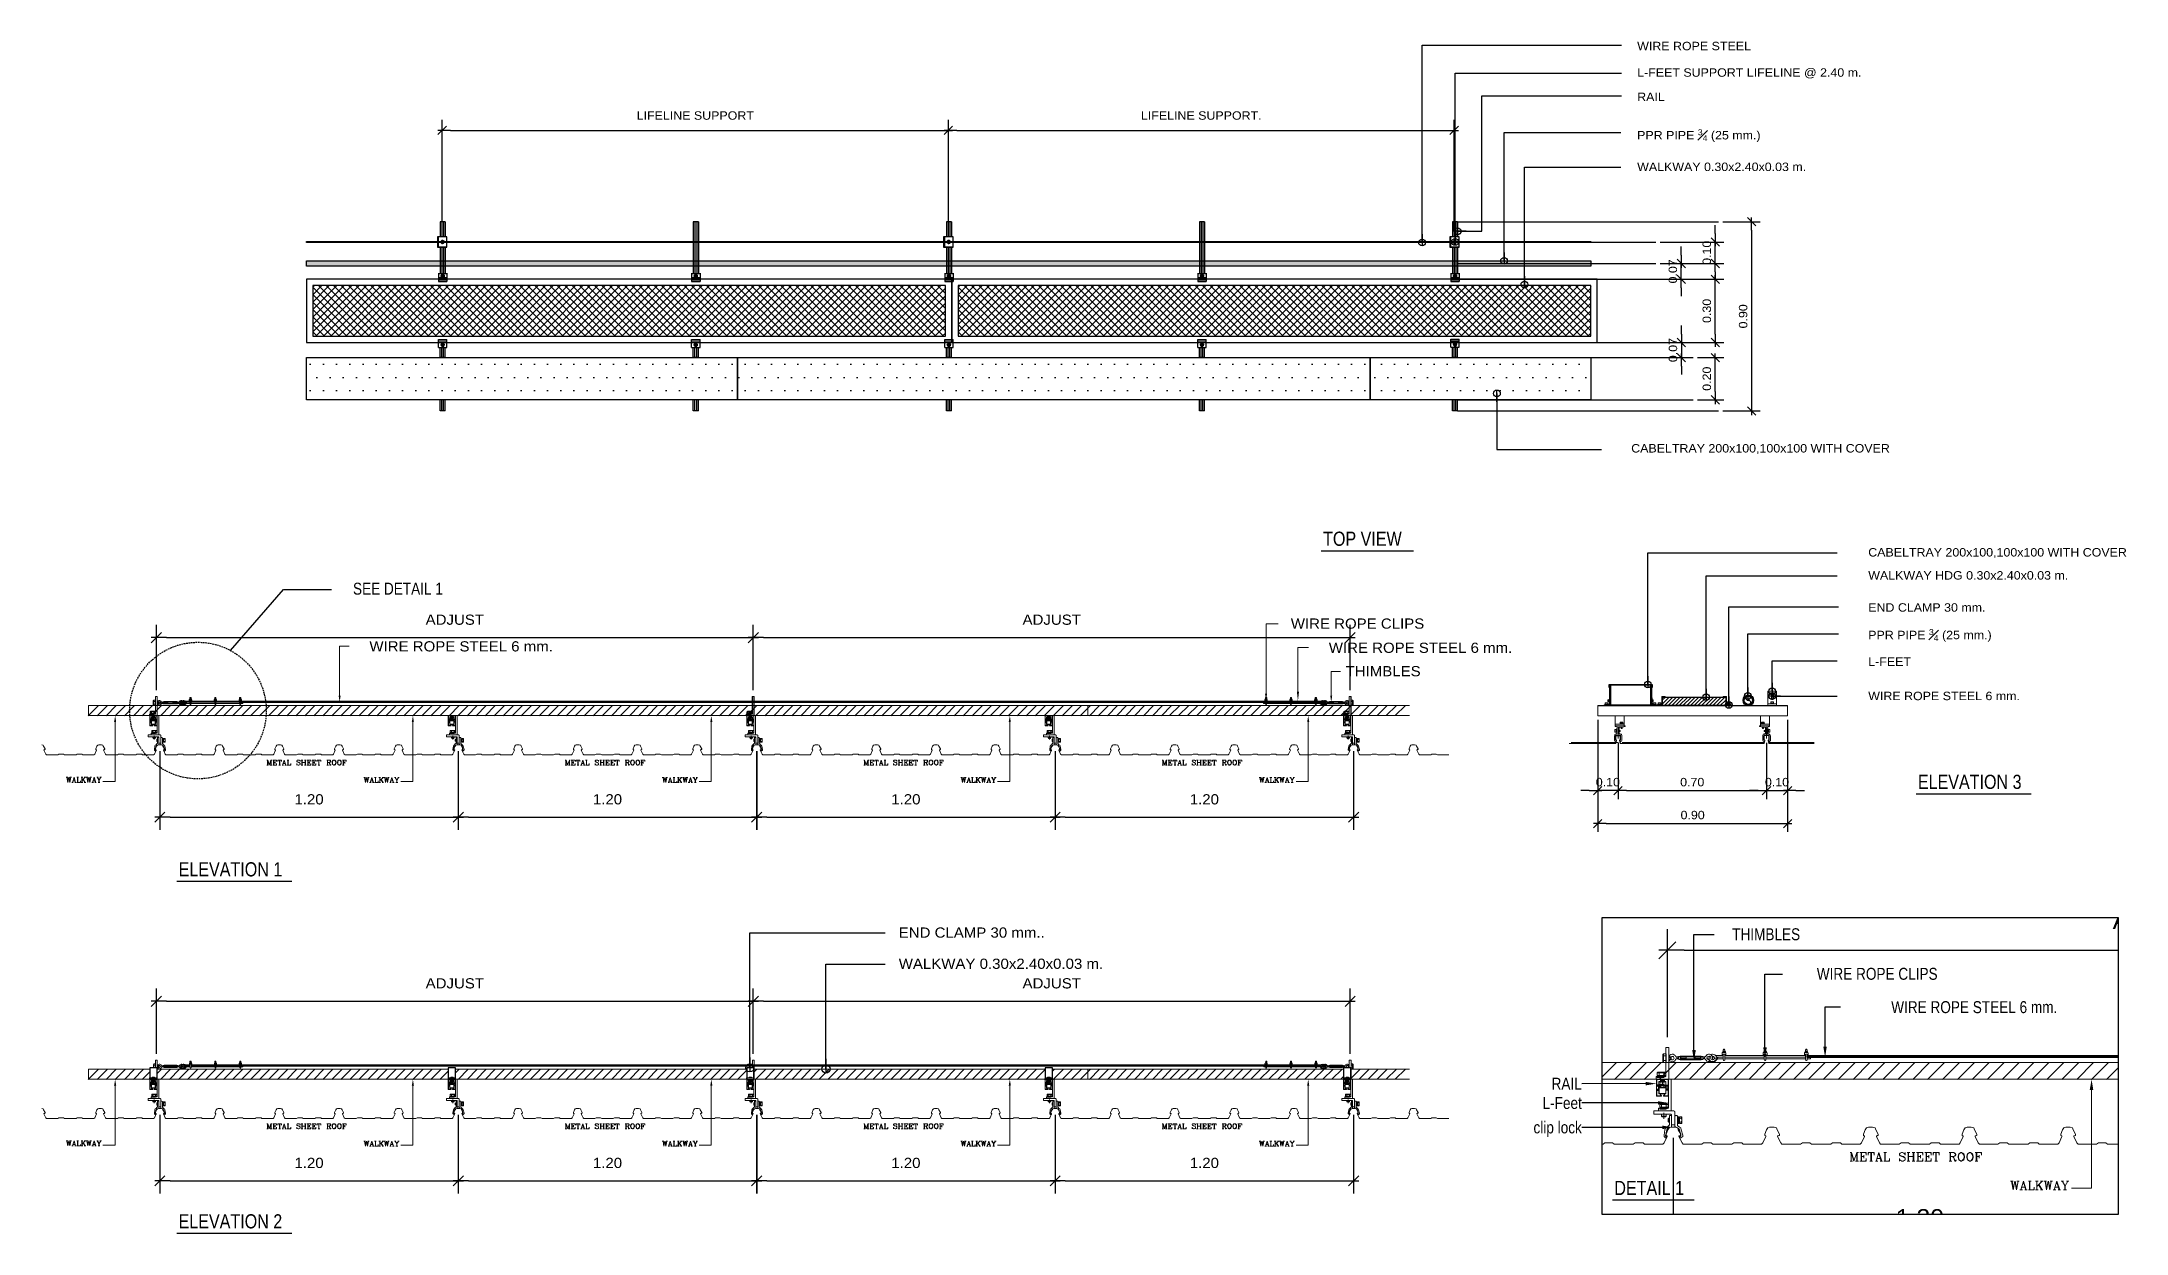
# Model space of a CAD drawing. Header units: millimetres. Extents: x 1732 to 2060, y 1135 to 1322.
import ezdxf
from ezdxf.enums import TextEntityAlignment as Align
from ezdxf.xclip import XClip

# ---------------------------------------------------------------- set-up
doc = ezdxf.new("R2010")
doc.units = ezdxf.units.MM
doc.header["$XCLIPFRAME"] = 2
doc.linetypes.add('CRH_Centerline_03', pattern=[12, 6, -2, 2, -2])
doc.linetypes.add('HIDDEN', pattern=[0.375, 0.25, -0.125])
doc.layers.get('Defpoints').update_dxf_attribs({"color": 2})
doc.layers.add('A-DIMS-0025', color=8, linetype='Continuous', lineweight=18)
doc.layers.add('text', color=7, linetype='Continuous')
doc.styles.add('Codia TRC', font='Cordia.shx', dxfattribs={"width": 0.9})
doc.styles.add('Cordia TCR', font='Cordia.shx', dxfattribs={"width": 0.85})
doc.styles.add('MASTER', font='cordia.shx', dxfattribs={"width": 1.1})
doc.dimstyles.new('C0200', dxfattribs={"dimscale": 0.2, "dimtxt": 1.5, "dimasz": 1, "dimexe": 1, "dimexo": 1, "dimgap": 0.6, "dimtad": 1, "dimtoh": 1, "dimzin": 0, "dimdsep": 46, "dimlunit": 6, "dimtxsty": 'Codia TRC', "dimblk": 'CC', "dimcen": 1, "dimclrd": 256, "dimclre": 256, "dimclrt": 2, "dimadec": 0, "dimazin": 0, "dimtfac": 1, "dimtix": 1, "dimtmove": 2, "dimatfit": 3, "dimldrblk": 'CC', "dimfxl": 1, "dimtolj": 1, "dimtzin": 0, "dimarcsym": 0})
doc.dimstyles.new('E0020', dxfattribs={"dimscale": 0.02, "dimtxt": 1.6, "dimasz": 2, "dimexe": 2, "dimexo": 1, "dimgap": 1, "dimtad": 1, "dimtoh": 1, "dimzin": 0, "dimdsep": 46, "dimlunit": 6, "dimtxsty": 'MASTER', "dimblk": 'AA', "dimcen": 1, "dimclrd": 256, "dimclre": 256, "dimclrt": 2, "dimadec": 0, "dimazin": 0, "dimtfac": 1, "dimtix": 1, "dimtmove": 2, "dimatfit": 3, "dimfxl": 1, "dimtolj": 1, "dimtzin": 0, "dimarcsym": 0})
doc.dimstyles.new('E0025', dxfattribs={"dimscale": 0.025, "dimtxt": 1.6, "dimasz": 1.6, "dimexe": 2, "dimexo": 1, "dimgap": 2, "dimtad": 1, "dimtih": 1, "dimtoh": 1, "dimdec": 4, "dimzin": 0, "dimdsep": 46, "dimlunit": 6, "dimtxsty": 'MASTER', "dimblk": 'AA', "dimcen": 1, "dimclrd": 256, "dimclre": 256, "dimclrt": 256, "dimadec": 0, "dimazin": 0, "dimtfac": 1, "dimtdec": 4, "dimtix": 1, "dimtmove": 2, "dimatfit": 3, "dimfxl": 1, "dimtolj": 1, "dimtzin": 0, "dimarcsym": 0})

msp = doc.modelspace()

# ---------------------------------------------------------------- texts
at = {"color": 10, "style": 'Cordia TCR', "width": 0.85}
for s, height, p in [('TOP VIEW', 2.224, (1933.7, 1243.05)), ('ELEVATION 3', 2.2244, (2027.21, 1204.84)), ('ELEVATION 1', 2.2244, (1753.76, 1191.09)), ('DETAIL 1', 2.224, (1979.49, 1141)), ('ELEVATION 2', 2.2244, (1753.75, 1135.76))]:
    msp.add_text(s, height=height, dxfattribs=at).set_placement(p)
at = {"layer": 'text', "style": 'Cordia TCR', "width": 0.85}
for s, p in [('RAIL', (1974.37, 1158.5)), ('L-Feet', (1974.38, 1155.47)), ('clip lock', (1974.38, 1151.63))]:
    msp.add_text(s, height=1.88, dxfattribs=at).set_placement(p, align=Align.MIDDLE_RIGHT)
at = {"layer": 'text', "char_height": 1.8797, "attachment_point": 5, "style": 'Cordia TCR'}
for s, insert in [('\\A1;SEE DETAIL 1', (1788.24, 1236.3)), ('\\A1;THIMBLES', (2003.36, 1181.98)), ('\\A1;WIRE ROPE CLIPS', (2020.82, 1175.76)), ('\\A1;WIRE ROPE STEEL 6 mm.', (2036.08, 1170.52))]:
    msp.add_mtext(s, dxfattribs=dict(at, insert=insert))

# ---------------------------------------------------------------- blocks, each defined once
blk = doc.blocks.new('AA')
at = {"color": 8}
blk.add_line((-1, 0), (0.5, 0), dxfattribs=at)
at = {"color": 3}
blk.add_line((-0.5, -0.5), (0.5, 0.5), dxfattribs=at)
blk = doc.blocks.new('*D7')
at = {"lineweight": -2}
for p, q in [((0.6488, -0.1789), (0.6488, -0.4881)), ((1.8188, -0.1789), (1.8188, -0.4881)), ((0.6888, -0.4381), (1.7788, -0.4381))]:
    blk.add_line(p, q, dxfattribs=at)
at = {"layer": 'Defpoints', "color": 0}
for p in [(0.6488, -0.1539), (1.8188, -0.1539), (1.8188, -0.4381)]:
    blk.add_point(p, dxfattribs=at)
at = {"linetype": 'ByBlock', "lineweight": -2, "xscale": 0.04, "yscale": 0.04, "zscale": 0.04, "rotation": 180}
blk.add_blockref('AA', (0.6488, -0.4381), dxfattribs=at)
at = {"linetype": 'ByBlock', "lineweight": -2, "xscale": 0.04, "yscale": 0.04, "zscale": 0.04}
blk.add_blockref('AA', (1.8188, -0.4381), dxfattribs=at)
at = {"insert": (1.2338, -0.3681), "char_height": 0.04, "attachment_point": 5, "style": 'MASTER'}
blk.add_mtext('\\A1;1.20', dxfattribs=at)
blk = doc.blocks.new('*D8')
at = {"lineweight": -2}
for p, q in [((1.8188, -0.1789), (1.8188, -0.4881)), ((2.9888, -0.1789), (2.9888, -0.4881)), ((1.8588, -0.4381), (2.9488, -0.4381))]:
    blk.add_line(p, q, dxfattribs=at)
at = {"layer": 'Defpoints', "color": 0}
for p in [(1.8188, -0.1539), (2.9888, -0.1539), (2.9888, -0.4381)]:
    blk.add_point(p, dxfattribs=at)
at = {"linetype": 'ByBlock', "lineweight": -2, "xscale": 0.04, "yscale": 0.04, "zscale": 0.04, "rotation": 180}
blk.add_blockref('AA', (1.8188, -0.4381), dxfattribs=at)
at = {"linetype": 'ByBlock', "lineweight": -2, "xscale": 0.04, "yscale": 0.04, "zscale": 0.04}
blk.add_blockref('AA', (2.9888, -0.4381), dxfattribs=at)
at = {"insert": (2.4038, -0.3681), "char_height": 0.04, "attachment_point": 5, "style": 'MASTER'}
blk.add_mtext('\\A1;1.20', dxfattribs=at)
blk = doc.blocks.new('*D9')
at = {"lineweight": -2}
for p, q in [((2.9885, -0.1789), (2.9885, -0.4881)), ((4.1585, -0.1789), (4.1585, -0.4881)), ((3.0285, -0.4381), (4.1185, -0.4381))]:
    blk.add_line(p, q, dxfattribs=at)
at = {"layer": 'Defpoints', "color": 0}
for p in [(2.9885, -0.1539), (4.1585, -0.1539), (4.1585, -0.4381)]:
    blk.add_point(p, dxfattribs=at)
at = {"linetype": 'ByBlock', "lineweight": -2, "xscale": 0.04, "yscale": 0.04, "zscale": 0.04, "rotation": 180}
blk.add_blockref('AA', (2.9885, -0.4381), dxfattribs=at)
at = {"linetype": 'ByBlock', "lineweight": -2, "xscale": 0.04, "yscale": 0.04, "zscale": 0.04}
blk.add_blockref('AA', (4.1585, -0.4381), dxfattribs=at)
at = {"insert": (3.5735, -0.3681), "char_height": 0.04, "attachment_point": 5, "style": 'MASTER'}
blk.add_mtext('\\A1;1.20', dxfattribs=at)
blk = doc.blocks.new('*D10')
at = {"lineweight": -2}
for p, q in [((4.1585, -0.1789), (4.1585, -0.4881)), ((5.3285, -0.1789), (5.3285, -0.4881)), ((4.1985, -0.4381), (5.2885, -0.4381))]:
    blk.add_line(p, q, dxfattribs=at)
at = {"layer": 'Defpoints', "color": 0}
for p in [(4.1585, -0.1539), (5.3285, -0.1539), (5.3285, -0.4381)]:
    blk.add_point(p, dxfattribs=at)
at = {"linetype": 'ByBlock', "lineweight": -2, "xscale": 0.04, "yscale": 0.04, "zscale": 0.04, "rotation": 180}
blk.add_blockref('AA', (4.1585, -0.4381), dxfattribs=at)
at = {"linetype": 'ByBlock', "lineweight": -2, "xscale": 0.04, "yscale": 0.04, "zscale": 0.04}
blk.add_blockref('AA', (5.3285, -0.4381), dxfattribs=at)
at = {"insert": (4.7435, -0.3681), "char_height": 0.04, "attachment_point": 5, "style": 'MASTER'}
blk.add_mtext('\\A1;1.20', dxfattribs=at)
blk = doc.blocks.new('A$C5e33dab7')
at = {"color": 3, "lineweight": 0}
for points in [[(0.0106, 0.0063), (-0.0127, 0.0063), (-0.0127, 0), (0.0172, 0), (0.0172, 0.075), (0.0106, 0.075)], [(-0.0101, 0.0155), (-0.0086, 0.017), (0.0084, 0.017), (0.0101, 0.0155), (0.0101, 0.0091), (-0.0101, 0.0091)]]:
    blk.add_lwpolyline(points, close=True, dxfattribs=at)
for points in [[(-0.0101, 0.0155), (-0.0056, 0.0155)], [(0.0084, 0.0076), (0.0008, 0.0076), (-0.0041, 0.0061), (-0.0086, 0.0061), (-0.0101, 0.0061), (-0.0086, 0.0061), (-0.0086, 0.0076), (-0.0041, 0.0076), (0.0008, 0.0076), (0.0038, 0.0076), (0.0053, 0.0091), (0.0068, 0.0091), (0.0053, 0.0091), (0.0068, 0.0091), (0.0084, 0.0091), (0.0068, 0.0091), (0.0053, 0.0076), (0.0008, 0.0076), (0.0038, 0.0076), (0.0038, 0.0091), (0.0053, 0.0091), (-0.0056, 0.0091)], [(-0.0101, 0.0046), (-0.0086, 0.0046), (-0.0086, 0.0061), (0.0008, 0.0061), (0.0038, 0.0061), (0.0084, 0.0061), (0.0038, 0.0061), (0.0008, 0.0046), (-0.0056, 0.0046), (-0.0071, 0.0046), (-0.0086, 0.0046), (-0.0071, 0.0046), (-0.0086, 0.0046), (-0.0101, 0.0046), (-0.0101, 0.0061), (-0.0086, 0.0061)], [(0.0084, 0.0091), (-0.0086, 0.0091)], [(-0.0008, 0.017), (-0.0071, 0.017)], [(0.0053, 0.0046), (0.0053, 0.0061), (0.0023, 0.0046), (-0.0008, 0.0046), (-0.0041, 0.0046), (-0.0056, 0.0046), (-0.0071, 0.0046), (0.0038, 0.0046), (0.0038, 0.0061), (0.0068, 0.0061), (0.0084, 0.0061), (0.0084, 0.0076), (0.0084, 0.0091), (0.0068, 0.0091), (0.0053, 0.0091), (0.0053, 0.0155), (0.0101, 0.0155)], [(-0.0056, 0.017), (-0.0041, 0.017), (-0.0025, 0.017)], [(-0.0056, 0.0076), (-0.0056, 0.0091), (-0.0056, 0.0155), (-0.0041, 0.0155), (0.0038, 0.0155), (0.0053, 0.0155)], [(-0.0008, 0.0046), (-0.0025, 0.0046), (-0.0041, 0.0046), (-0.0056, 0.0046)], [(0.0053, 0.0046), (0.0038, 0.0046)]]:
    blk.add_lwpolyline(points, dxfattribs=at)
blk = doc.blocks.new('A$C03058784')
at = {"color": 3, "lineweight": 0}
blk.add_lwpolyline([(-0.0063, -0.0101), (-0.0079, -0.0086), (-0.0079, 0.0084), (-0.0063, 0.0101), (0, 0.0101), (0, -0.0101)], close=True, dxfattribs=at)
for points in [[(0, 0.0084), (0, 0.0068), (0, 0.0053), (-0.0063, 0.0053), (-0.0063, 0.0101)], [(0, -0.0056), (-0.0063, -0.0056), (-0.0063, -0.0041), (-0.0063, 0.0038), (-0.0063, 0.0053)], [(0, 0.0084), (0, -0.0086)], [(-0.0079, -0.0008), (-0.0079, -0.0071)], [(-0.0079, -0.0056), (-0.0079, -0.0041), (-0.0079, -0.0025)], [(-0.0063, -0.0101), (-0.0063, -0.0056)]]:
    blk.add_lwpolyline(points, dxfattribs=at)
blk = doc.blocks.new('*D13')
at = {"lineweight": -2}
for p, q in [((0.6353, 0.06), (0.6353, 0.3158)), ((2.9753, 0.06), (2.9753, 0.3158)), ((0.6753, 0.2658), (2.9353, 0.2658))]:
    blk.add_line(p, q, dxfattribs=at)
at = {"layer": 'Defpoints', "color": 0}
for p in [(2.9753, 0.2658), (0.6353, 0.035), (2.9753, 0.035)]:
    blk.add_point(p, dxfattribs=at)
at = {"linetype": 'ByBlock', "lineweight": -2, "xscale": 0.04, "yscale": 0.04, "zscale": 0.04, "rotation": 180}
blk.add_blockref('AA', (0.6353, 0.2658), dxfattribs=at)
at = {"linetype": 'ByBlock', "lineweight": -2, "xscale": 0.04, "yscale": 0.04, "zscale": 0.04}
blk.add_blockref('AA', (2.9753, 0.2658), dxfattribs=at)
at = {"insert": (1.8053, 0.3358), "char_height": 0.04, "attachment_point": 5, "style": 'MASTER'}
blk.add_mtext('\\A1;ADJUST', dxfattribs=at)
blk = doc.blocks.new('*D14')
at = {"lineweight": -2}
for p, q in [((2.9753, 0.06), (2.9753, 0.3158)), ((5.3151, 0.06), (5.3151, 0.3158)), ((3.0153, 0.2658), (5.2751, 0.2658))]:
    blk.add_line(p, q, dxfattribs=at)
at = {"layer": 'Defpoints', "color": 0}
for p in [(5.3151, 0.2658), (2.9753, 0.035), (5.3151, 0.035)]:
    blk.add_point(p, dxfattribs=at)
at = {"linetype": 'ByBlock', "lineweight": -2, "xscale": 0.04, "yscale": 0.04, "zscale": 0.04, "rotation": 180}
blk.add_blockref('AA', (2.9753, 0.2658), dxfattribs=at)
at = {"linetype": 'ByBlock', "lineweight": -2, "xscale": 0.04, "yscale": 0.04, "zscale": 0.04}
blk.add_blockref('AA', (5.3151, 0.2658), dxfattribs=at)
at = {"insert": (4.1452, 0.3358), "char_height": 0.04, "attachment_point": 5, "style": 'MASTER'}
blk.add_mtext('\\A1;ADJUST', dxfattribs=at)
blk = doc.blocks.new('A$Cc067aee0')
blk.add_wipeout([(0, 0), (0.0284, 0), (0.0284, -0.0451), (0, -0.0451)])
at = {"color": 3}
for p, q in [((0.0284, -0.0401), (0, -0.0401)), ((0.0284, -0.0451), (0.0284, -0.0401))]:
    blk.add_line(p, q, dxfattribs=at)
blk.add_lwpolyline([(0, -0.0451), (0.0284, -0.0451), (0.0284, 0), (0, 0)], close=True, dxfattribs=at)
at = {"color": 3, "xscale": 0.4583504039413926, "yscale": 0.4583504039413926, "zscale": 0.4583504039413926, "rotation": 270}
blk.add_blockref('A$C03058784', (0.0143, -0.0401), dxfattribs=at)
blk = doc.blocks.new('CC')
at = {"color": 8}
blk.add_line((-1, 0), (0.4, 0), dxfattribs=at)
at = {"color": 3}
blk.add_circle((0, 0), 0.4, dxfattribs=at)
blk = doc.blocks.new('A$Cea3d7e5b')
at = {"color": 80}
for p, q in [((0.0048, 0.0523), (0.0048, 0.048)), ((0.3278, 0.0523), (4.5576, 0.0523)), ((4.6683, 0.0523), (4.6683, 0.048))]:
    blk.add_line(p, q, dxfattribs=at)
at = {"color": 80, "lineweight": 0}
for points in [[(0, 0.0523), (0.0008, 0.0551), (0.0028, 0.0572), (0.0048, 0.0584), (0.0076, 0.0592), (0.0101, 0.0592), (0.0129, 0.0577), (0.015, 0.0564), (0.0165, 0.0536), (0.0172, 0.0531), (0.0183, 0.0531), (0.0231, 0.0531)], [(0.0003, 0.048), (0.001, 0.046), (0.0023, 0.044), (0.0041, 0.0427), (0.0068, 0.0414), (0.0094, 0.0414), (0.0122, 0.0422), (0.015, 0.0442), (0.0162, 0.047), (0.017, 0.0475), (0.0183, 0.0483), (0.0231, 0.0483)], [(0.0048, 0.0523), (0.0056, 0.0536), (0.0068, 0.0544), (0.0089, 0.0544), (0.0101, 0.0544), (0.0114, 0.0531), (0.0122, 0.0516), (0.0129, 0.0503), (0.0122, 0.0483), (0.0114, 0.047), (0.0094, 0.0463), (0.0081, 0.0463), (0.0066, 0.0463), (0.0063, 0.0465), (0.0053, 0.047), (0.0048, 0.048)], [(0.0231, 0.049), (0.0195, 0.049), (0.019, 0.0483), (0.019, 0.0531), (0.0195, 0.0523), (0.0231, 0.0523)], [(0.0271, 0.0544), (0.0271, 0.0551), (0.0276, 0.0551), (0.0755, 0.0551), (0.0771, 0.0551), (0.0771, 0.0544), (0.0796, 0.0544), (0.0804, 0.0544), (0.0804, 0.0531), (0.0804, 0.0483), (0.0804, 0.047), (0.0796, 0.047), (0.0771, 0.047), (0.0771, 0.0544)], [(0.0271, 0.047), (0.0271, 0.0463), (0.0276, 0.0463), (0.0755, 0.0463), (0.0771, 0.0463), (0.0771, 0.047)], [(0.075, 0.049), (0.075, 0.0483), (0.0743, 0.0483), (0.0297, 0.0483), (0.0292, 0.0483), (0.0284, 0.049), (0.0284, 0.0523), (0.0292, 0.0531), (0.0297, 0.0531), (0.0743, 0.0531), (0.075, 0.0531), (0.075, 0.0523), (0.0621, 0.0523), (0.0621, 0.049), (0.075, 0.049), (0.075, 0.0523)], [(0.0284, 0.0483), (0.0413, 0.0483), (0.0413, 0.0531), (0.0284, 0.0531)], [(0.0284, 0.0523), (0.0413, 0.0523), (0.0413, 0.0531)], [(0.0284, 0.049), (0.0413, 0.049)], [(0.0413, 0.0523), (0.0413, 0.049), (0.0413, 0.0483)], [(0.075, 0.0531), (0.0629, 0.0531), (0.0629, 0.0483), (0.0621, 0.049)], [(0.0621, 0.0523), (0.0629, 0.0531)], [(0.075, 0.0483), (0.0629, 0.0483)], [(0.1027, 0.0463), (0.1039, 0.049), (0.1039, 0.0516), (0.1034, 0.0544), (0.1014, 0.0564), (0.0994, 0.0584), (0.0966, 0.0592), (0.0938, 0.0592), (0.0913, 0.0584), (0.0892, 0.0564), (0.0872, 0.0544), (0.0865, 0.0531), (0.0852, 0.0531), (0.0804, 0.0531)], [(0.0804, 0.049), (0.0837, 0.049), (0.0844, 0.0483), (0.0844, 0.0531), (0.0837, 0.0523), (0.0804, 0.0523)], [(0.0804, 0.0483), (0.0852, 0.0483), (0.0865, 0.0483), (0.0872, 0.047), (0.0885, 0.045), (0.0905, 0.043), (0.0933, 0.0422), (0.0958, 0.0422), (0.0986, 0.0422)], [(0.0994, 0.049), (0.0994, 0.0511), (0.0994, 0.0523), (0.0979, 0.0544), (0.0966, 0.0551), (0.0953, 0.0551), (0.0933, 0.0544), (0.0918, 0.0536), (0.0913, 0.0523), (0.0905, 0.0503), (0.0913, 0.049), (0.0925, 0.0475), (0.0938, 0.0463), (0.0953, 0.0463)], [(0.0938, 0.0503), (0.0966, 0.0503)], [(0.0953, 0.0516), (0.0953, 0.0496), (0.0953, 0.047), (0.0966, 0.0442), (0.0986, 0.0422), (0.1006, 0.0409), (0.1039, 0.0409), (0.106, 0.0409), (0.1088, 0.0422), (0.1161, 0.0496), (0.1148, 0.0496)], [(0.0953, 0.0503), (0.0953, 0.0475), (0.0966, 0.045), (0.0986, 0.043), (0.1014, 0.0422), (0.1039, 0.0414), (0.106, 0.0422), (0.1088, 0.0435), (0.1154, 0.0496)], [(0.1161, 0.0503), (0.1088, 0.0577), (0.1067, 0.0584), (0.1039, 0.0592), (0.1019, 0.0592), (0.0994, 0.0584)], [(0.0994, 0.0503), (0.0994, 0.0516), (0.0994, 0.0503), (0.0999, 0.0483), (0.1006, 0.047), (0.1027, 0.0463), (0.1039, 0.0463), (0.106, 0.047), (0.1095, 0.0503), (0.106, 0.0536), (0.1047, 0.0544), (0.1034, 0.0544)], [(0.1088, 0.0435), (0.1161, 0.0503), (0.1095, 0.0503), (0.106, 0.0544), (0.1047, 0.0551), (0.1027, 0.0551)], [(0.1313, 0.0442), (0.1306, 0.0442), (0.1301, 0.045), (0.1293, 0.0455), (0.1285, 0.047), (0.1285, 0.0564), (0.11, 0.0564)], [(0.1285, 0.0523), (0.1141, 0.0523)], [(0.1148, 0.0483), (0.1285, 0.0483)], [(0.1341, 0.0653), (0.1341, 0.0658), (0.1321, 0.0658), (0.1321, 0.0653), (0.1321, 0.0658), (0.1293, 0.0658), (0.1293, 0.0653), (0.1293, 0.0658), (0.128, 0.0658), (0.128, 0.0653), (0.128, 0.0632), (0.1306, 0.0632), (0.128, 0.0632), (0.128, 0.0645), (0.128, 0.0653), (0.128, 0.0658), (0.1306, 0.0658), (0.128, 0.0658), (0.128, 0.0653), (0.128, 0.0632), (0.1293, 0.0632), (0.1301, 0.0632), (0.1306, 0.0632), (0.1321, 0.0632), (0.1326, 0.0632), (0.1334, 0.0632), (0.1341, 0.0632), (0.1334, 0.0632), (0.1341, 0.0632), (0.1334, 0.0632)], [(0.1285, 0.0698), (0.1326, 0.0698)], [(0.1293, 0.0653), (0.1293, 0.0632)], [(0.1306, 0.0442), (0.1321, 0.045), (0.1326, 0.0455), (0.1326, 0.047), (0.1326, 0.0564), (0.2261, 0.0564), (0.1354, 0.0564)], [(0.1321, 0.0653), (0.1321, 0.0632)], [(0.1326, 0.0523), (0.2261, 0.0523)], [(0.2317, 0.0653), (0.2317, 0.0658), (0.2297, 0.0658), (0.2297, 0.0653), (0.2297, 0.0658), (0.2269, 0.0658), (0.2269, 0.0653), (0.2269, 0.0658), (0.2256, 0.0658), (0.2256, 0.0653), (0.2256, 0.0632), (0.2282, 0.0632), (0.2256, 0.0632), (0.2256, 0.0645), (0.2256, 0.0653), (0.2256, 0.0658), (0.2282, 0.0658), (0.2256, 0.0658), (0.2256, 0.0653), (0.2256, 0.0632), (0.2269, 0.0632), (0.2277, 0.0632), (0.2282, 0.0632), (0.2297, 0.0632), (0.2302, 0.0632), (0.231, 0.0632), (0.2317, 0.0632), (0.231, 0.0632), (0.2317, 0.0632), (0.231, 0.0632)], [(0.2261, 0.0698), (0.2302, 0.0698)], [(0.2261, 0.0564), (0.2261, 0.047), (0.2269, 0.0455), (0.2277, 0.045), (0.2282, 0.0442), (0.2289, 0.0442)], [(0.2269, 0.0653), (0.2269, 0.0632)], [(0.2302, 0.0564), (0.2302, 0.047), (0.2302, 0.0455), (0.2297, 0.045), (0.2282, 0.0442)], [(0.2297, 0.0653), (0.2297, 0.0632)], [(0.3131, 0.0523), (0.3237, 0.0523), (0.2302, 0.0523), (0.2381, 0.0523), (0.2302, 0.0523)], [(0.3237, 0.0483), (0.3131, 0.0483)], [(0.3291, 0.0653), (0.3291, 0.0658), (0.3273, 0.0658), (0.3273, 0.0653), (0.3273, 0.0658), (0.3245, 0.0658), (0.3245, 0.0653), (0.3245, 0.0658), (0.3232, 0.0658), (0.3232, 0.0653), (0.3232, 0.0632), (0.3258, 0.0632), (0.3232, 0.0632), (0.3232, 0.0645), (0.3232, 0.0653), (0.3232, 0.0658), (0.3258, 0.0658), (0.3232, 0.0658), (0.3232, 0.0653), (0.3232, 0.0632), (0.3245, 0.0632), (0.3253, 0.0632), (0.3258, 0.0632), (0.3273, 0.0632), (0.3278, 0.0632), (0.3286, 0.0632), (0.3291, 0.0632), (0.3286, 0.0632), (0.3291, 0.0632), (0.3286, 0.0632)], [(0.3237, 0.0698), (0.3278, 0.0698)], [(0.3237, 0.0564), (0.3237, 0.047), (0.3245, 0.0455), (0.3253, 0.045), (0.3258, 0.0442), (0.3265, 0.0442)], [(0.3245, 0.0653), (0.3245, 0.0632)], [(0.3278, 0.0564), (0.3278, 0.047), (0.3278, 0.0455), (0.3273, 0.045), (0.3258, 0.0442)], [(0.3273, 0.0653), (0.3273, 0.0632)], [(0.3357, 0.0523), (0.3357, 0.0483), (0.3278, 0.0483)], [(4.3375, 0.0523), (4.3375, 0.0483), (4.3454, 0.0483)], [(4.3441, 0.0653), (4.3441, 0.0658), (4.3459, 0.0658), (4.3459, 0.0653), (4.3459, 0.0658), (4.3486, 0.0658), (4.3486, 0.0653), (4.3486, 0.0658), (4.3499, 0.0658), (4.3499, 0.0653), (4.3499, 0.0632), (4.3474, 0.0632), (4.3499, 0.0632), (4.3499, 0.0645), (4.3499, 0.0653), (4.3499, 0.0658), (4.3474, 0.0658), (4.3499, 0.0658), (4.3499, 0.0653), (4.3499, 0.0632), (4.3486, 0.0632), (4.3479, 0.0632), (4.3474, 0.0632), (4.3459, 0.0632), (4.3454, 0.0632), (4.3446, 0.0632), (4.3441, 0.0632), (4.3446, 0.0632), (4.3441, 0.0632), (4.3446, 0.0632)], [(4.3494, 0.0698), (4.3454, 0.0698)], [(4.3454, 0.0564), (4.3454, 0.047), (4.3454, 0.0455), (4.3459, 0.045), (4.3474, 0.0442)], [(4.3459, 0.0653), (4.3459, 0.0632)], [(4.3494, 0.0564), (4.3494, 0.047), (4.3486, 0.0455), (4.3479, 0.045), (4.3474, 0.0442), (4.3466, 0.0442)], [(4.3486, 0.0653), (4.3486, 0.0632)], [(4.3601, 0.0523), (4.3494, 0.0523), (4.443, 0.0523), (4.4351, 0.0523), (4.443, 0.0523)], [(4.3494, 0.0483), (4.3601, 0.0483)], [(4.4414, 0.0653), (4.4414, 0.0658), (4.4435, 0.0658), (4.4435, 0.0653), (4.4435, 0.0658), (4.4463, 0.0658), (4.4463, 0.0653), (4.4463, 0.0658), (4.4475, 0.0658), (4.4475, 0.0653), (4.4475, 0.0632), (4.445, 0.0632), (4.4475, 0.0632), (4.4475, 0.0645), (4.4475, 0.0653), (4.4475, 0.0658), (4.445, 0.0658), (4.4475, 0.0658), (4.4475, 0.0653), (4.4475, 0.0632), (4.4463, 0.0632), (4.4455, 0.0632), (4.445, 0.0632), (4.4435, 0.0632), (4.443, 0.0632), (4.4422, 0.0632), (4.4414, 0.0632), (4.4422, 0.0632), (4.4414, 0.0632), (4.4422, 0.0632)], [(4.447, 0.0698), (4.443, 0.0698)], [(4.443, 0.0564), (4.443, 0.047), (4.443, 0.0455), (4.4435, 0.045), (4.445, 0.0442)], [(4.4435, 0.0653), (4.4435, 0.0632)], [(4.447, 0.0564), (4.447, 0.047), (4.4463, 0.0455), (4.4455, 0.045), (4.445, 0.0442), (4.4442, 0.0442)], [(4.4463, 0.0653), (4.4463, 0.0632)], [(4.5426, 0.0442), (4.5411, 0.045), (4.5406, 0.0455), (4.5406, 0.047), (4.5406, 0.0564), (4.447, 0.0564), (4.5378, 0.0564)], [(4.5406, 0.0523), (4.447, 0.0523)], [(4.539, 0.0653), (4.539, 0.0658), (4.5411, 0.0658), (4.5411, 0.0653), (4.5411, 0.0658), (4.5439, 0.0658), (4.5439, 0.0653), (4.5439, 0.0658), (4.5451, 0.0658), (4.5451, 0.0653), (4.5451, 0.0632), (4.5426, 0.0632), (4.5451, 0.0632), (4.5451, 0.0645), (4.5451, 0.0653), (4.5451, 0.0658), (4.5426, 0.0658), (4.5451, 0.0658), (4.5451, 0.0653), (4.5451, 0.0632), (4.5439, 0.0632), (4.5431, 0.0632), (4.5426, 0.0632), (4.5411, 0.0632), (4.5406, 0.0632), (4.5398, 0.0632), (4.539, 0.0632), (4.5398, 0.0632), (4.539, 0.0632), (4.5398, 0.0632)], [(4.5446, 0.0698), (4.5406, 0.0698)], [(4.5411, 0.0653), (4.5411, 0.0632)], [(4.5418, 0.0442), (4.5426, 0.0442), (4.5431, 0.045), (4.5439, 0.0455), (4.5446, 0.047), (4.5446, 0.0564), (4.5631, 0.0564)], [(4.5439, 0.0653), (4.5439, 0.0632)], [(4.5446, 0.0523), (4.5591, 0.0523)], [(4.5583, 0.0483), (4.5446, 0.0483)], [(4.557, 0.0503), (4.5644, 0.0577), (4.5664, 0.0584), (4.5692, 0.0592), (4.5712, 0.0592), (4.5738, 0.0584)], [(4.5644, 0.0435), (4.557, 0.0503), (4.5636, 0.0503), (4.5672, 0.0544), (4.5685, 0.0551), (4.5705, 0.0551)], [(4.5778, 0.0516), (4.5778, 0.0496), (4.5778, 0.047), (4.5766, 0.0442), (4.5745, 0.0422), (4.5725, 0.0409), (4.5692, 0.0409), (4.5672, 0.0409), (4.5644, 0.0422), (4.557, 0.0496), (4.5583, 0.0496)], [(4.5778, 0.0503), (4.5778, 0.0475), (4.5766, 0.045), (4.5745, 0.043), (4.5717, 0.0422), (4.5692, 0.0414), (4.5672, 0.0422), (4.5644, 0.0435), (4.5578, 0.0496)], [(4.5738, 0.0503), (4.5738, 0.0516), (4.5738, 0.0503), (4.5733, 0.0483), (4.5725, 0.047), (4.5705, 0.0463), (4.5692, 0.0463), (4.5672, 0.047), (4.5636, 0.0503), (4.5672, 0.0536), (4.5685, 0.0544), (4.5697, 0.0544)], [(4.5705, 0.0463), (4.5692, 0.049), (4.5692, 0.0516), (4.5697, 0.0544), (4.5717, 0.0564), (4.5738, 0.0584), (4.5766, 0.0592), (4.5794, 0.0592), (4.5819, 0.0584), (4.5839, 0.0564), (4.5859, 0.0544), (4.5867, 0.0531), (4.588, 0.0531), (4.5928, 0.0531)], [(4.5738, 0.049), (4.5738, 0.0511), (4.5738, 0.0523), (4.5753, 0.0544), (4.5766, 0.0551), (4.5778, 0.0551), (4.5799, 0.0544), (4.5814, 0.0536), (4.5819, 0.0523), (4.5826, 0.0503), (4.5819, 0.049), (4.5806, 0.0475), (4.5794, 0.0463), (4.5778, 0.0463)], [(4.5928, 0.0483), (4.588, 0.0483), (4.5867, 0.0483), (4.5859, 0.047), (4.5847, 0.045), (4.5826, 0.043), (4.5799, 0.0422), (4.5773, 0.0422), (4.5745, 0.0422)], [(4.5794, 0.0503), (4.5766, 0.0503)], [(4.5928, 0.049), (4.5895, 0.049), (4.5887, 0.0483), (4.5887, 0.0531), (4.5895, 0.0523), (4.5928, 0.0523)], [(4.646, 0.0544), (4.646, 0.0551), (4.6455, 0.0551), (4.5976, 0.0551), (4.5961, 0.0551), (4.5961, 0.0544), (4.5935, 0.0544), (4.5928, 0.0544), (4.5928, 0.0531), (4.5928, 0.0483), (4.5928, 0.047), (4.5935, 0.047), (4.5961, 0.047), (4.5961, 0.0544)], [(4.646, 0.047), (4.646, 0.0463), (4.6455, 0.0463), (4.5976, 0.0463), (4.5961, 0.0463), (4.5961, 0.047)], [(4.5981, 0.049), (4.5981, 0.0483), (4.5989, 0.0483), (4.6435, 0.0483), (4.644, 0.0483), (4.6448, 0.049), (4.6448, 0.0523), (4.644, 0.0531), (4.6435, 0.0531), (4.5989, 0.0531), (4.5981, 0.0531), (4.5981, 0.0523), (4.611, 0.0523), (4.611, 0.049), (4.5981, 0.049), (4.5981, 0.0523)], [(4.5981, 0.0531), (4.6103, 0.0531), (4.6103, 0.0483), (4.611, 0.049)], [(4.5981, 0.0483), (4.6103, 0.0483)], [(4.611, 0.0523), (4.6103, 0.0531)], [(4.6448, 0.0483), (4.6318, 0.0483), (4.6318, 0.0531), (4.6448, 0.0531)], [(4.6448, 0.0523), (4.6318, 0.0523), (4.6318, 0.0531)], [(4.6318, 0.0523), (4.6318, 0.049), (4.6318, 0.0483)], [(4.6448, 0.049), (4.6318, 0.049)], [(4.6732, 0.0523), (4.6724, 0.0551), (4.6704, 0.0572), (4.6683, 0.0584), (4.6655, 0.0592), (4.663, 0.0592), (4.6602, 0.0577), (4.6582, 0.0564), (4.6567, 0.0536), (4.6559, 0.0531), (4.6549, 0.0531), (4.6501, 0.0531)], [(4.6501, 0.049), (4.6536, 0.049), (4.6541, 0.0483), (4.6541, 0.0531), (4.6536, 0.0523), (4.6501, 0.0523)], [(4.6729, 0.048), (4.6721, 0.046), (4.6709, 0.044), (4.6691, 0.0427), (4.6663, 0.0414), (4.6638, 0.0414), (4.661, 0.0422), (4.6582, 0.0442), (4.6569, 0.047), (4.6562, 0.0475), (4.6549, 0.0483), (4.6501, 0.0483)], [(4.6683, 0.0523), (4.6676, 0.0536), (4.6663, 0.0544), (4.6643, 0.0544), (4.663, 0.0544), (4.6617, 0.0531), (4.661, 0.0516), (4.6602, 0.0503), (4.661, 0.0483), (4.6617, 0.047), (4.6638, 0.0463), (4.665, 0.0463), (4.6666, 0.0463), (4.6668, 0.0465), (4.6678, 0.047), (4.6683, 0.048)]]:
    blk.add_lwpolyline(points, dxfattribs=at)
at = {"color": 80}
for points in [[(0.0048, 0.0523), (0, 0.0523), (0, 0.0523), (0.0048, 0.0523)], [(0.0048, 0.048), (0, 0.048), (0, 0.048), (0.0048, 0.048)], [(4.5576, 0.0523), (0.3278, 0.0523), (0.3278, 0.0564), (4.5576, 0.0564)], [(4.6683, 0.0523), (4.6732, 0.0523), (4.6732, 0.0523), (4.6683, 0.0523)], [(4.6683, 0.048), (4.6732, 0.048), (4.6732, 0.048), (4.6683, 0.048)]]:
    blk.add_lwpolyline(points, close=True, dxfattribs=at)
at = {"color": 80, "lineweight": 0}
for points in [[(0.0271, 0.0544), (0.0271, 0.047), (0.0236, 0.047), (0.0231, 0.0483), (0.0231, 0.0531), (0.0236, 0.0544)], [(0.1265, 0.0564), (0.1285, 0.0564), (0.1285, 0.0584), (0.1293, 0.0592), (0.1326, 0.0592), (0.1326, 0.0584), (0.1326, 0.0564), (0.1346, 0.0564), (0.1354, 0.0564), (0.1354, 0.0625), (0.1346, 0.0625), (0.1346, 0.0632), (0.1265, 0.0632), (0.1265, 0.0625)], [(0.1326, 0.0658), (0.1285, 0.0658), (0.1285, 0.0698), (0.1293, 0.0714), (0.1321, 0.0714), (0.1326, 0.0698)], [(0.1341, 0.0632), (0.1341, 0.0653), (0.1334, 0.0658), (0.1306, 0.0658), (0.1334, 0.0658), (0.1341, 0.0653)], [(0.1341, 0.0653), (0.1341, 0.0632), (0.1334, 0.0632), (0.1306, 0.0632), (0.1334, 0.0632), (0.1341, 0.0632)], [(0.2261, 0.0523), (0.1326, 0.0523)], [(0.2261, 0.0483), (0.1326, 0.0483)], [(0.2241, 0.0564), (0.2261, 0.0564), (0.2261, 0.0584), (0.2269, 0.0592), (0.2302, 0.0592), (0.2302, 0.0584), (0.2302, 0.0564), (0.2322, 0.0564), (0.233, 0.0564), (0.233, 0.0625), (0.2322, 0.0625), (0.2322, 0.0632), (0.2241, 0.0632), (0.2241, 0.0625)], [(0.2302, 0.0658), (0.2261, 0.0658), (0.2261, 0.0698), (0.2269, 0.0714), (0.2297, 0.0714), (0.2302, 0.0698)], [(0.2317, 0.0632), (0.2317, 0.0653), (0.231, 0.0658), (0.2282, 0.0658), (0.231, 0.0658), (0.2317, 0.0653)], [(0.2317, 0.0653), (0.2317, 0.0632), (0.231, 0.0632), (0.2282, 0.0632), (0.231, 0.0632), (0.2317, 0.0632)], [(0.2302, 0.0564), (0.3237, 0.0564)], [(0.3237, 0.0523), (0.2302, 0.0523)], [(0.3237, 0.0483), (0.2302, 0.0483)], [(0.3217, 0.0564), (0.3237, 0.0564), (0.3237, 0.0584), (0.3245, 0.0592), (0.3278, 0.0592), (0.3278, 0.0584), (0.3278, 0.0564), (0.3298, 0.0564), (0.3306, 0.0564), (0.3306, 0.0625), (0.3298, 0.0625), (0.3298, 0.0632), (0.3217, 0.0632), (0.3217, 0.0625)], [(0.3278, 0.0658), (0.3237, 0.0658), (0.3237, 0.0698), (0.3245, 0.0714), (0.3273, 0.0714), (0.3278, 0.0698)], [(0.3291, 0.0632), (0.3291, 0.0653), (0.3286, 0.0658), (0.3258, 0.0658), (0.3286, 0.0658), (0.3291, 0.0653)], [(0.3291, 0.0653), (0.3291, 0.0632), (0.3286, 0.0632), (0.3258, 0.0632), (0.3286, 0.0632), (0.3291, 0.0632)], [(0.3278, 0.0483), (0.3357, 0.0483)], [(4.3454, 0.0483), (4.3375, 0.0483)], [(4.3514, 0.0564), (4.3494, 0.0564), (4.3494, 0.0584), (4.3486, 0.0592), (4.3454, 0.0592), (4.3454, 0.0584), (4.3454, 0.0564), (4.3433, 0.0564), (4.3426, 0.0564), (4.3426, 0.0625), (4.3433, 0.0625), (4.3433, 0.0632), (4.3514, 0.0632), (4.3514, 0.0625)], [(4.3441, 0.0632), (4.3441, 0.0653), (4.3446, 0.0658), (4.3474, 0.0658), (4.3446, 0.0658), (4.3441, 0.0653)], [(4.3441, 0.0653), (4.3441, 0.0632), (4.3446, 0.0632), (4.3474, 0.0632), (4.3446, 0.0632), (4.3441, 0.0632)], [(4.3454, 0.0658), (4.3494, 0.0658), (4.3494, 0.0698), (4.3486, 0.0714), (4.3459, 0.0714), (4.3454, 0.0698)], [(4.443, 0.0564), (4.3494, 0.0564)], [(4.3494, 0.0523), (4.443, 0.0523)], [(4.3494, 0.0483), (4.443, 0.0483)], [(4.449, 0.0564), (4.447, 0.0564), (4.447, 0.0584), (4.4463, 0.0592), (4.443, 0.0592), (4.443, 0.0584), (4.443, 0.0564), (4.4409, 0.0564), (4.4402, 0.0564), (4.4402, 0.0625), (4.4409, 0.0625), (4.4409, 0.0632), (4.449, 0.0632), (4.449, 0.0625)], [(4.4414, 0.0632), (4.4414, 0.0653), (4.4422, 0.0658), (4.445, 0.0658), (4.4422, 0.0658), (4.4414, 0.0653)], [(4.4414, 0.0653), (4.4414, 0.0632), (4.4422, 0.0632), (4.445, 0.0632), (4.4422, 0.0632), (4.4414, 0.0632)], [(4.443, 0.0658), (4.447, 0.0658), (4.447, 0.0698), (4.4463, 0.0714), (4.4435, 0.0714), (4.443, 0.0698)], [(4.447, 0.0523), (4.5406, 0.0523)], [(4.447, 0.0483), (4.5406, 0.0483)], [(4.5466, 0.0564), (4.5446, 0.0564), (4.5446, 0.0584), (4.5439, 0.0592), (4.5406, 0.0592), (4.5406, 0.0584), (4.5406, 0.0564), (4.5385, 0.0564), (4.5378, 0.0564), (4.5378, 0.0625), (4.5385, 0.0625), (4.5385, 0.0632), (4.5466, 0.0632), (4.5466, 0.0625)], [(4.539, 0.0632), (4.539, 0.0653), (4.5398, 0.0658), (4.5426, 0.0658), (4.5398, 0.0658), (4.539, 0.0653)], [(4.539, 0.0653), (4.539, 0.0632), (4.5398, 0.0632), (4.5426, 0.0632), (4.5398, 0.0632), (4.539, 0.0632)], [(4.5406, 0.0658), (4.5446, 0.0658), (4.5446, 0.0698), (4.5439, 0.0714), (4.5411, 0.0714), (4.5406, 0.0698)], [(4.646, 0.0544), (4.646, 0.047), (4.6496, 0.047), (4.6501, 0.0483), (4.6501, 0.0531), (4.6496, 0.0544)]]:
    blk.add_lwpolyline(points, close=True, dxfattribs=at)
at = {"color": 80, "lineweight": 0, "extrusion": (0, 0, -1)}
blk.add_ellipse((0.133, 0.0856), major_axis=(0.0352, 0.042), ratio=0.319539, start_param=2.632891, end_param=3.673461, dxfattribs=at)
at = {"color": 80, "lineweight": 0}
blk.add_ellipse((4.5402, 0.0856), major_axis=(-0.0352, 0.042), ratio=0.319539, start_param=2.632891, end_param=3.673461, dxfattribs=at)
at = {"color": 3}
for p in [(-0.0172, 0), (2.3228, 0), (4.6625, 0)]:
    blk.add_blockref('A$C5e33dab7', p, dxfattribs=at)
at = {"color": 80}
blk.add_blockref('A$C03058784', (-0.0066, 0.0502), dxfattribs=at)
at = {"color": 80, "xscale": -1}
blk.add_blockref('A$C03058784', (4.6797, 0.0502), dxfattribs=at)
blk = doc.blocks.new('A$C21b53e3b')
at = {"color": 6, "linetype": 'Continuous'}
for p, q in [((0, 0), (0, 0.04)), ((0.038, 0.04), (0, 0.04)), ((0.038, 0), (0, 0)), ((0.002, 0), (0.002, 0.04)), ((0.01, 0), (0.01, 0.04)), ((0.014, 0), (0.014, 0.04)), ((0.0159, 0.04), (0.0159, 0)), ((0.0184, 0.0215), (0.0182, 0.0205)), ((0.0182, 0.0202), (0.0183, 0.0207)), ((0.0182, 0.0205), (0.0182, 0.0195)), ((0.0182, 0.0197), (0.0182, 0.0202)), ((0.0183, 0.0192), (0.0182, 0.0197)), ((0.0182, 0.0195), (0.0184, 0.0185)), ((0.0183, 0.0212), (0.0184, 0.0217)), ((0.0183, 0.0208), (0.0184, 0.0213)), ((0.0183, 0.0207), (0.0183, 0.0212)), ((0.0183, 0.0203), (0.0183, 0.0208)), ((0.0183, 0.0198), (0.0183, 0.0203)), ((0.0183, 0.0193), (0.0183, 0.0198)), ((0.0184, 0.0187), (0.0183, 0.0193)), ((0.0183, 0.0187), (0.0183, 0.0192)), ((0.0184, 0.0182), (0.0183, 0.0187)), ((0.0187, 0.0225), (0.0184, 0.0215)), ((0.0184, 0.0217), (0.0186, 0.0222)), ((0.0184, 0.0213), (0.0185, 0.0218)), ((0.0185, 0.0182), (0.0184, 0.0187)), ((0.0184, 0.0185), (0.0186, 0.0176)), ((0.0186, 0.0177), (0.0184, 0.0182)), ((0.0185, 0.0218), (0.0186, 0.0223)), ((0.0186, 0.0178), (0.0185, 0.0182)), ((0.0186, 0.0223), (0.0188, 0.0228)), ((0.0186, 0.0222), (0.0188, 0.0227)), ((0.0188, 0.0173), (0.0186, 0.0178)), ((0.0188, 0.0172), (0.0186, 0.0177)), ((0.0186, 0.0176), (0.019, 0.0167)), ((0.0191, 0.0234), (0.0187, 0.0225)), ((0.0188, 0.0228), (0.019, 0.0232)), ((0.0188, 0.0227), (0.019, 0.0232)), ((0.0188, 0.021), (0.0189, 0.0215)), ((0.0188, 0.0205), (0.0188, 0.021)), ((0.0187, 0.02), (0.0188, 0.0205)), ((0.0188, 0.0195), (0.0187, 0.02)), ((0.0188, 0.0191), (0.0188, 0.0195)), ((0.0189, 0.0186), (0.0188, 0.0191)), ((0.019, 0.0168), (0.0188, 0.0173)), ((0.019, 0.0168), (0.0188, 0.0172)), ((0.0189, 0.0215), (0.0191, 0.022)), ((0.019, 0.0181), (0.0189, 0.0186)), ((0.019, 0.0232), (0.0192, 0.0236)), ((0.019, 0.0232), (0.0192, 0.0235)), ((0.0192, 0.0177), (0.019, 0.0181)), ((0.0192, 0.0165), (0.019, 0.0168)), ((0.0192, 0.0164), (0.019, 0.0168)), ((0.019, 0.0167), (0.0192, 0.0164)), ((0.0192, 0.0235), (0.0191, 0.0234)), ((0.0192, 0.0229), (0.0191, 0.022)), ((0.0191, 0.022), (0.0192, 0.0223)), ((0.0191, 0.022), (0.0191, 0.0212)), ((0.0191, 0.0212), (0.0191, 0.0204)), ((0.0191, 0.0204), (0.0191, 0.0196)), ((0.0191, 0.0196), (0.0191, 0.0188)), ((0.0191, 0.0188), (0.0191, 0.018)), ((0.0191, 0.018), (0.0192, 0.0171)), ((0.0199, 0.0242), (0.0192, 0.0238)), ((0.0194, 0.0238), (0.0192, 0.0238)), ((0.0192, 0.0238), (0.0192, 0.0229)), ((0.0192, 0.0171), (0.0192, 0.0162)), ((0.0194, 0.0162), (0.0192, 0.0162)), ((0.0192, 0.0162), (0.0199, 0.0158)), ((0.0193, 0.0239), (0.0195, 0.0241)), ((0.0195, 0.0159), (0.0193, 0.0162)), ((0.0193, 0.0161), (0.0195, 0.0158)), ((0.0202, 0.0242), (0.0194, 0.0238)), ((0.0196, 0.0242), (0.0194, 0.0239)), ((0.0194, 0.0239), (0.0196, 0.0241)), ((0.0194, 0.0238), (0.0194, 0.0229)), ((0.0194, 0.0229), (0.0194, 0.022)), ((0.0194, 0.022), (0.0194, 0.0212)), ((0.0194, 0.0212), (0.0194, 0.0204)), ((0.0194, 0.0204), (0.0194, 0.0196)), ((0.0194, 0.0196), (0.0194, 0.0188)), ((0.0194, 0.0188), (0.0194, 0.018)), ((0.0194, 0.018), (0.0194, 0.0171)), ((0.0194, 0.0171), (0.0194, 0.0162)), ((0.0194, 0.0162), (0.0202, 0.0158)), ((0.0195, 0.0159), (0.0194, 0.0161)), ((0.0195, 0.0241), (0.0198, 0.0245)), ((0.0198, 0.0155), (0.0195, 0.0159)), ((0.0198, 0.0155), (0.0195, 0.0159)), ((0.0195, 0.0158), (0.0202, 0.015)), ((0.0202, 0.025), (0.0196, 0.0242)), ((0.0196, 0.0241), (0.0199, 0.0245)), ((0.0198, 0.0245), (0.0201, 0.0249)), ((0.0201, 0.0151), (0.0198, 0.0155)), ((0.0201, 0.0151), (0.0198, 0.0155)), ((0.0199, 0.0245), (0.0202, 0.0249)), ((0.0206, 0.0246), (0.0199, 0.0242)), ((0.0199, 0.0158), (0.0206, 0.0154)), ((0.0201, 0.0249), (0.0205, 0.0252)), ((0.0205, 0.0147), (0.0201, 0.0151)), ((0.0205, 0.0148), (0.0201, 0.0151)), ((0.021, 0.0257), (0.0202, 0.025)), ((0.0202, 0.0249), (0.0206, 0.0253)), ((0.0209, 0.0246), (0.0202, 0.0242)), ((0.0202, 0.0158), (0.0209, 0.0154)), ((0.0202, 0.015), (0.0209, 0.0144)), ((0.0205, 0.0208), (0.0204, 0.02)), ((0.0204, 0.02), (0.0205, 0.0192)), ((0.0208, 0.0151), (0.0204, 0.0155)), ((0.0204, 0.0155), (0.0204, 0.0155)), ((0.0205, 0.0252), (0.0209, 0.0256)), ((0.0205, 0.0246), (0.0209, 0.0249)), ((0.0205, 0.0245), (0.0205, 0.0246)), ((0.0207, 0.0216), (0.0205, 0.0208)), ((0.0205, 0.0192), (0.0207, 0.0184)), ((0.0209, 0.0144), (0.0205, 0.0148)), ((0.0209, 0.0144), (0.0205, 0.0147)), ((0.0206, 0.0253), (0.021, 0.0256)), ((0.0213, 0.025), (0.0206, 0.0246)), ((0.0206, 0.0154), (0.0213, 0.015)), ((0.0209, 0.0223), (0.0207, 0.0216)), ((0.0207, 0.0184), (0.0209, 0.0177)), ((0.0212, 0.0148), (0.0208, 0.0151)), ((0.0209, 0.0256), (0.0213, 0.0259)), ((0.0209, 0.0249), (0.0212, 0.0253)), ((0.0216, 0.025), (0.0209, 0.0246)), ((0.0213, 0.023), (0.0209, 0.0223)), ((0.0209, 0.0177), (0.0213, 0.017)), ((0.0209, 0.0154), (0.0216, 0.015)), ((0.0213, 0.0141), (0.0209, 0.0144)), ((0.0213, 0.0141), (0.0209, 0.0144)), ((0.0209, 0.0144), (0.0217, 0.0138)), ((0.0218, 0.0262), (0.021, 0.0257)), ((0.021, 0.0256), (0.0214, 0.0259)), ((0.0212, 0.0253), (0.0216, 0.0256)), ((0.0215, 0.0145), (0.0212, 0.0148)), ((0.0213, 0.0259), (0.0217, 0.0262)), ((0.022, 0.0254), (0.0213, 0.025)), ((0.0218, 0.0236), (0.0213, 0.023)), ((0.0213, 0.017), (0.0218, 0.0164)), ((0.0213, 0.015), (0.022, 0.0146)), ((0.0217, 0.0138), (0.0213, 0.0141)), ((0.0217, 0.0138), (0.0213, 0.0141)), ((0.0214, 0.0259), (0.0218, 0.0262)), ((0.0215, 0.02), (0.0216, 0.0206)), ((0.0216, 0.0194), (0.0215, 0.02)), ((0.022, 0.0142), (0.0215, 0.0145)), ((0.0216, 0.0256), (0.0221, 0.0258)), ((0.0223, 0.0254), (0.0216, 0.025)), ((0.0216, 0.0206), (0.0217, 0.0213)), ((0.0217, 0.0187), (0.0216, 0.0194)), ((0.0216, 0.015), (0.0223, 0.0146)), ((0.0217, 0.0262), (0.0221, 0.0264)), ((0.0217, 0.0213), (0.022, 0.0219)), ((0.022, 0.0181), (0.0217, 0.0187)), ((0.0222, 0.0135), (0.0217, 0.0138)), ((0.0222, 0.0136), (0.0217, 0.0138)), ((0.0217, 0.0138), (0.0226, 0.0133)), ((0.0227, 0.0267), (0.0218, 0.0262)), ((0.0218, 0.0262), (0.0222, 0.0265)), ((0.0223, 0.0242), (0.0218, 0.0236)), ((0.0218, 0.0164), (0.0223, 0.0158)), ((0.0219, 0.02), (0.022, 0.0192)), ((0.0227, 0.0258), (0.022, 0.0254)), ((0.022, 0.0219), (0.0223, 0.0225)), ((0.022, 0.0192), (0.0222, 0.0185)), ((0.0223, 0.0175), (0.022, 0.0181)), ((0.022, 0.0146), (0.0227, 0.0142)), ((0.0224, 0.014), (0.022, 0.0142)), ((0.0221, 0.0264), (0.0226, 0.0266)), ((0.0221, 0.0258), (0.0225, 0.0261)), ((0.0222, 0.0207), (0.0221, 0.02)), ((0.0221, 0.02), (0.0222, 0.0193)), ((0.0222, 0.0265), (0.0227, 0.0267)), ((0.0224, 0.0214), (0.0222, 0.0207)), ((0.0222, 0.0193), (0.0224, 0.0186)), ((0.0222, 0.0185), (0.0226, 0.0178)), ((0.0226, 0.0133), (0.0222, 0.0136)), ((0.0226, 0.0133), (0.0222, 0.0135)), ((0.023, 0.0258), (0.0223, 0.0254)), ((0.023, 0.0246), (0.0223, 0.0242)), ((0.0223, 0.0225), (0.0227, 0.023)), ((0.0227, 0.017), (0.0223, 0.0175)), ((0.0223, 0.0158), (0.023, 0.0154)), ((0.0223, 0.0146), (0.023, 0.0142)), ((0.0227, 0.022), (0.0224, 0.0214)), ((0.0224, 0.0186), (0.0227, 0.018)), ((0.0228, 0.0138), (0.0224, 0.014)), ((0.0225, 0.0261), (0.0229, 0.0263)), ((0.0226, 0.0266), (0.0231, 0.0268)), ((0.0226, 0.0178), (0.0231, 0.0172)), ((0.0231, 0.0131), (0.0226, 0.0133)), ((0.0231, 0.0132), (0.0226, 0.0133)), ((0.0226, 0.0133), (0.0235, 0.013)), ((0.0236, 0.027), (0.0227, 0.0267)), ((0.0227, 0.0267), (0.0232, 0.0269)), ((0.0235, 0.0262), (0.0227, 0.0258)), ((0.0227, 0.023), (0.0232, 0.0234)), ((0.0231, 0.0226), (0.0227, 0.022)), ((0.0227, 0.018), (0.0231, 0.0174)), ((0.0232, 0.0166), (0.0227, 0.017)), ((0.0227, 0.0142), (0.0235, 0.0138)), ((0.0233, 0.0136), (0.0228, 0.0138)), ((0.0229, 0.0263), (0.0234, 0.0264)), ((0.0237, 0.0262), (0.023, 0.0258)), ((0.0237, 0.025), (0.023, 0.0246)), ((0.023, 0.0154), (0.0237, 0.015)), ((0.023, 0.0142), (0.0237, 0.0138)), ((0.0231, 0.0268), (0.0236, 0.027)), ((0.0235, 0.0231), (0.0231, 0.0226)), ((0.0231, 0.0174), (0.0235, 0.0169)), ((0.0231, 0.0172), (0.0237, 0.0167)), ((0.0236, 0.013), (0.0231, 0.0132)), ((0.0236, 0.013), (0.0231, 0.0131)), ((0.0232, 0.0269), (0.0237, 0.027)), ((0.0232, 0.0234), (0.0237, 0.0238)), ((0.0233, 0.0207), (0.0232, 0.0202)), ((0.0232, 0.0202), (0.0232, 0.0198)), ((0.0232, 0.0198), (0.0233, 0.0193)), ((0.0237, 0.0162), (0.0232, 0.0166)), ((0.0234, 0.0212), (0.0233, 0.0207)), ((0.0233, 0.0193), (0.0234, 0.0188)), ((0.0238, 0.0134), (0.0233, 0.0136)), ((0.0234, 0.0264), (0.0239, 0.0266)), ((0.0237, 0.0216), (0.0234, 0.0212)), ((0.0234, 0.0188), (0.0237, 0.0184)), ((0.0242, 0.0267), (0.0235, 0.0262)), ((0.0241, 0.0235), (0.0235, 0.0231)), ((0.0235, 0.0169), (0.0241, 0.0165)), ((0.0235, 0.0138), (0.0242, 0.0133)), ((0.0235, 0.013), (0.0245, 0.0128)), ((0.0246, 0.0272), (0.0236, 0.027)), ((0.0236, 0.027), (0.0241, 0.0271)), ((0.0241, 0.0129), (0.0236, 0.013)), ((0.0241, 0.0129), (0.0236, 0.013)), ((0.0237, 0.027), (0.0242, 0.0271)), ((0.0244, 0.0267), (0.0237, 0.0262)), ((0.0244, 0.0253), (0.0237, 0.025)), ((0.0237, 0.0238), (0.0243, 0.0241)), ((0.024, 0.022), (0.0237, 0.0216)), ((0.0237, 0.0184), (0.024, 0.018)), ((0.0237, 0.0167), (0.0244, 0.0163)), ((0.0243, 0.0159), (0.0237, 0.0162)), ((0.0237, 0.015), (0.0244, 0.0147)), ((0.0237, 0.0138), (0.0244, 0.0133)), ((0.0242, 0.0133), (0.0238, 0.0134)), ((0.0239, 0.0266), (0.0241, 0.0266)), ((0.0243, 0.0224), (0.024, 0.022)), ((0.024, 0.018), (0.0243, 0.0176)), ((0.0241, 0.0271), (0.0246, 0.0272)), ((0.0247, 0.0238), (0.0241, 0.0235)), ((0.0241, 0.0165), (0.0247, 0.0162)), ((0.0246, 0.0128), (0.0241, 0.0129)), ((0.0246, 0.0128), (0.0241, 0.0129)), ((0.0242, 0.0271), (0.0247, 0.0272)), ((0.0249, 0.0271), (0.0242, 0.0267)), ((0.0242, 0.0133), (0.0249, 0.0129)), ((0.0243, 0.0241), (0.025, 0.0243)), ((0.0247, 0.0226), (0.0243, 0.0224)), ((0.0243, 0.0176), (0.0247, 0.0174)), ((0.025, 0.0157), (0.0243, 0.0159)), ((0.0251, 0.0271), (0.0244, 0.0267)), ((0.0252, 0.0254), (0.0244, 0.0253)), ((0.0244, 0.0163), (0.0252, 0.0161)), ((0.0244, 0.0147), (0.0252, 0.0146)), ((0.0244, 0.0133), (0.0251, 0.0129)), ((0.0245, 0.0128), (0.0252, 0.0128)), ((0.0252, 0.0272), (0.0246, 0.0272)), ((0.0246, 0.0272), (0.0251, 0.0272)), ((0.0251, 0.0128), (0.0246, 0.0128)), ((0.0251, 0.0128), (0.0246, 0.0128)), ((0.0247, 0.0272), (0.0252, 0.0272)), ((0.0254, 0.0239), (0.0247, 0.0238)), ((0.0252, 0.0228), (0.0247, 0.0226)), ((0.0247, 0.0174), (0.0252, 0.0172)), ((0.0247, 0.0162), (0.0254, 0.0161)), ((0.0257, 0.0275), (0.0249, 0.0271)), ((0.0249, 0.0129), (0.0257, 0.0125)), ((0.025, 0.0243), (0.0256, 0.0244)), ((0.0256, 0.0156), (0.025, 0.0157)), ((0.0259, 0.0275), (0.0251, 0.0271)), ((0.0251, 0.0272), (0.0252, 0.0272)), ((0.0251, 0.0129), (0.0259, 0.0125)), ((0.0252, 0.0128), (0.0251, 0.0128)), ((0.0252, 0.0128), (0.0251, 0.0128)), ((0.0259, 0.0255), (0.0252, 0.0254)), ((0.0257, 0.023), (0.0252, 0.0228)), ((0.0252, 0.0172), (0.0257, 0.017)), ((0.0252, 0.0161), (0.0259, 0.016)), ((0.0252, 0.0146), (0.0259, 0.0145)), ((0.0261, 0.024), (0.0254, 0.0239)), ((0.0254, 0.0161), (0.0261, 0.016)), ((0.0256, 0.0244), (0.0263, 0.0244)), ((0.0257, 0.023), (0.0256, 0.0235)), ((0.0256, 0.0235), (0.0259, 0.0235)), ((0.0256, 0.0165), (0.0257, 0.017)), ((0.0259, 0.0165), (0.0256, 0.0165)), ((0.0263, 0.0156), (0.0256, 0.0156)), ((0.0259, 0.0275), (0.0257, 0.0275)), ((0.0257, 0.023), (0.0257, 0.017)), ((0.0259, 0.0125), (0.0257, 0.0125)), ((0.0266, 0.0271), (0.0259, 0.0275)), ((0.0267, 0.0254), (0.0259, 0.0255)), ((0.0259, 0.0235), (0.0261, 0.0235)), ((0.0261, 0.0165), (0.0259, 0.0165)), ((0.0259, 0.016), (0.026, 0.016)), ((0.0259, 0.0145), (0.0267, 0.0146)), ((0.0259, 0.0125), (0.0266, 0.0129)), ((0.0268, 0.0239), (0.0261, 0.024)), ((0.0261, 0.0235), (0.0264, 0.0235)), ((0.0264, 0.0165), (0.0261, 0.0165)), ((0.0261, 0.016), (0.0268, 0.0161)), ((0.0263, 0.0244), (0.0269, 0.0243)), ((0.0269, 0.0157), (0.0263, 0.0156)), ((0.0264, 0.0235), (0.0266, 0.0235)), ((0.0266, 0.0165), (0.0264, 0.0165)), ((0.0267, 0.0271), (0.0265, 0.0272)), ((0.0265, 0.0128), (0.0267, 0.0128)), ((0.0274, 0.0267), (0.0266, 0.0271)), ((0.0266, 0.0235), (0.0267, 0.023)), ((0.0266, 0.0165), (0.0266, 0.0235)), ((0.0267, 0.017), (0.0266, 0.0165)), ((0.0266, 0.0129), (0.0274, 0.0133)), ((0.0277, 0.0269), (0.0267, 0.0271)), ((0.0275, 0.0253), (0.0267, 0.0254)), ((0.0267, 0.023), (0.0267, 0.017)), ((0.0271, 0.0228), (0.0267, 0.023)), ((0.0267, 0.017), (0.0271, 0.0172)), ((0.0267, 0.0146), (0.0275, 0.0147)), ((0.0267, 0.0128), (0.0276, 0.0131)), ((0.0275, 0.0238), (0.0268, 0.0239)), ((0.0268, 0.0161), (0.0275, 0.0162)), ((0.0269, 0.0243), (0.0276, 0.0241)), ((0.0276, 0.0159), (0.0269, 0.0157)), ((0.0276, 0.0226), (0.0271, 0.0228)), ((0.0271, 0.0172), (0.0276, 0.0174)), ((0.0281, 0.0262), (0.0274, 0.0267)), ((0.0274, 0.0133), (0.0281, 0.0138)), ((0.0282, 0.025), (0.0275, 0.0253)), ((0.0281, 0.0235), (0.0275, 0.0238)), ((0.0275, 0.0162), (0.0281, 0.0165)), ((0.0275, 0.0147), (0.0282, 0.015)), ((0.0276, 0.0241), (0.0281, 0.0238)), ((0.028, 0.0224), (0.0276, 0.0226)), ((0.0276, 0.0174), (0.028, 0.0176)), ((0.0281, 0.0162), (0.0276, 0.0159)), ((0.0276, 0.0131), (0.0285, 0.0134)), ((0.0286, 0.0266), (0.0277, 0.0269)), ((0.0278, 0.0264), (0.0278, 0.0264)), ((0.0278, 0.0264), (0.0283, 0.0262)), ((0.0281, 0.0137), (0.0279, 0.0136)), ((0.0284, 0.022), (0.028, 0.0224)), ((0.028, 0.0176), (0.0284, 0.018)), ((0.0288, 0.0258), (0.0281, 0.0262)), ((0.0281, 0.0238), (0.0287, 0.0234)), ((0.0287, 0.0231), (0.0281, 0.0235)), ((0.0281, 0.0165), (0.0287, 0.0169)), ((0.0287, 0.0166), (0.0281, 0.0162)), ((0.0281, 0.0138), (0.0288, 0.0142)), ((0.0286, 0.0139), (0.0281, 0.0137)), ((0.0289, 0.0246), (0.0282, 0.025)), ((0.0282, 0.015), (0.0289, 0.0154)), ((0.0283, 0.0262), (0.0287, 0.026)), ((0.0287, 0.0216), (0.0284, 0.022)), ((0.0284, 0.018), (0.0287, 0.0184)), ((0.0285, 0.0134), (0.0294, 0.0139)), ((0.0295, 0.0261), (0.0286, 0.0266)), ((0.029, 0.0142), (0.0286, 0.0139)), ((0.0287, 0.026), (0.0292, 0.0258)), ((0.0287, 0.0234), (0.0292, 0.023)), ((0.0292, 0.0226), (0.0287, 0.0231)), ((0.0289, 0.0212), (0.0287, 0.0216)), ((0.0287, 0.0184), (0.0289, 0.0188)), ((0.0287, 0.0169), (0.0292, 0.0174)), ((0.0292, 0.017), (0.0287, 0.0166)), ((0.0295, 0.0254), (0.0288, 0.0258)), ((0.0288, 0.0142), (0.0295, 0.0146)), ((0.0295, 0.0242), (0.0289, 0.0246)), ((0.0291, 0.0207), (0.0289, 0.0212)), ((0.0289, 0.0188), (0.0291, 0.0193)), ((0.0289, 0.0154), (0.0295, 0.0158)), ((0.0294, 0.0145), (0.029, 0.0142)), ((0.0292, 0.0202), (0.0291, 0.0207)), ((0.0291, 0.0193), (0.0292, 0.0198)), ((0.0292, 0.0258), (0.0296, 0.0255)), ((0.0292, 0.023), (0.0296, 0.0225)), ((0.0296, 0.022), (0.0292, 0.0226)), ((0.0292, 0.0198), (0.0292, 0.0202)), ((0.0292, 0.0174), (0.0296, 0.018)), ((0.0296, 0.0175), (0.0292, 0.017)), ((0.0298, 0.0147), (0.0294, 0.0145)), ((0.0294, 0.0139), (0.0301, 0.0145)), ((0.0302, 0.0255), (0.0295, 0.0261)), ((0.0302, 0.025), (0.0295, 0.0254)), ((0.0301, 0.0236), (0.0295, 0.0242)), ((0.0295, 0.0158), (0.0301, 0.0164)), ((0.0295, 0.0146), (0.0302, 0.015)), ((0.0296, 0.0255), (0.03, 0.0252)), ((0.0296, 0.0225), (0.0299, 0.0219)), ((0.0299, 0.0214), (0.0296, 0.022)), ((0.0296, 0.018), (0.0299, 0.0186)), ((0.0299, 0.0181), (0.0296, 0.0175)), ((0.0299, 0.0219), (0.0301, 0.0213)), ((0.03, 0.0207), (0.0299, 0.0214)), ((0.0299, 0.0186), (0.03, 0.0193)), ((0.0301, 0.0187), (0.0299, 0.0181)), ((0.03, 0.0252), (0.03, 0.0251)), ((0.0301, 0.02), (0.03, 0.0207)), ((0.03, 0.0193), (0.0301, 0.02)), ((0.0306, 0.023), (0.0301, 0.0236)), ((0.0301, 0.0213), (0.0303, 0.0206)), ((0.0303, 0.0194), (0.0301, 0.0187)), ((0.0301, 0.0164), (0.0306, 0.017)), ((0.0301, 0.0145), (0.0308, 0.0151)), ((0.0309, 0.0248), (0.0302, 0.0255)), ((0.0309, 0.0246), (0.0302, 0.025)), ((0.0302, 0.015), (0.0309, 0.0154)), ((0.0303, 0.0206), (0.0303, 0.02)), ((0.0303, 0.02), (0.0303, 0.0194)), ((0.0309, 0.0223), (0.0306, 0.023)), ((0.0306, 0.017), (0.0309, 0.0177)), ((0.0308, 0.0151), (0.0311, 0.0155)), ((0.0313, 0.0244), (0.0309, 0.0248)), ((0.0316, 0.0242), (0.0309, 0.0246)), ((0.0312, 0.0216), (0.0309, 0.0223)), ((0.0309, 0.0177), (0.0312, 0.0184)), ((0.0309, 0.0154), (0.0316, 0.0158)), ((0.0314, 0.0208), (0.0312, 0.0216)), ((0.0312, 0.0184), (0.0314, 0.0192)), ((0.0314, 0.02), (0.0314, 0.0208)), ((0.0314, 0.0192), (0.0314, 0.02)), ((0.0324, 0.0238), (0.0316, 0.0242)), ((0.0316, 0.0158), (0.0324, 0.0162)), ((0.0324, 0.0229), (0.0324, 0.0238)), ((0.0324, 0.022), (0.0324, 0.0229)), ((0.0324, 0.0223), (0.0324, 0.0224)), ((0.0327, 0.0214), (0.0324, 0.0223)), ((0.0324, 0.0212), (0.0324, 0.022)), ((0.0324, 0.0204), (0.0324, 0.0212)), ((0.0324, 0.0204), (0.0324, 0.0204)), ((0.0324, 0.0204), (0.0325, 0.0204)), ((0.0324, 0.0196), (0.0324, 0.0204)), ((0.0324, 0.0203), (0.0324, 0.0203)), ((0.0324, 0.0203), (0.0325, 0.0203)), ((0.0325, 0.0197), (0.0324, 0.0197)), ((0.0325, 0.0196), (0.0324, 0.0196)), ((0.0324, 0.0196), (0.0324, 0.0196)), ((0.0324, 0.0188), (0.0324, 0.0196)), ((0.0325, 0.0195), (0.0324, 0.0195)), ((0.0324, 0.0195), (0.0324, 0.0195)), ((0.0324, 0.018), (0.0324, 0.0188)), ((0.0324, 0.018), (0.0326, 0.0186)), ((0.0324, 0.0171), (0.0324, 0.018)), ((0.0324, 0.0162), (0.0324, 0.0171)), ((0.0325, 0.0204), (0.0326, 0.0204)), ((0.0325, 0.0203), (0.0325, 0.0203)), ((0.0325, 0.0203), (0.0326, 0.0203)), ((0.0325, 0.0197), (0.0326, 0.0196)), ((0.0325, 0.0197), (0.0325, 0.0197)), ((0.0325, 0.0197), (0.0325, 0.0197)), ((0.0326, 0.0197), (0.0325, 0.0197)), ((0.0325, 0.0197), (0.0325, 0.0197)), ((0.0325, 0.0197), (0.0325, 0.0197)), ((0.0325, 0.0197), (0.0325, 0.0197)), ((0.0326, 0.0197), (0.0325, 0.0197)), ((0.0326, 0.0196), (0.0325, 0.0196)), ((0.0325, 0.0196), (0.0325, 0.0196)), ((0.0325, 0.0196), (0.0325, 0.0196)), ((0.0325, 0.0196), (0.0325, 0.0196)), ((0.0325, 0.0196), (0.0325, 0.0196)), ((0.0325, 0.0196), (0.0325, 0.0196)), ((0.0326, 0.0195), (0.0325, 0.0195)), ((0.0325, 0.0195), (0.0325, 0.0195)), ((0.0325, 0.0195), (0.0325, 0.0195)), ((0.0326, 0.0204), (0.0326, 0.0204)), ((0.0326, 0.0204), (0.0327, 0.0204)), ((0.0326, 0.0203), (0.0326, 0.0203)), ((0.0326, 0.0203), (0.0327, 0.0203)), ((0.0326, 0.0196), (0.0326, 0.0197)), ((0.0326, 0.0196), (0.0326, 0.0197)), ((0.0326, 0.0197), (0.0326, 0.0197)), ((0.0327, 0.0196), (0.0326, 0.0196)), ((0.0327, 0.0196), (0.0326, 0.0196)), ((0.0326, 0.0196), (0.0326, 0.0196)), ((0.0326, 0.0196), (0.0326, 0.0196)), ((0.0326, 0.0196), (0.0326, 0.0196)), ((0.0326, 0.0196), (0.0326, 0.0196)), ((0.0327, 0.0195), (0.0326, 0.0195)), ((0.0326, 0.0195), (0.0326, 0.0195)), ((0.0326, 0.0195), (0.0326, 0.0195)), ((0.0326, 0.0186), (0.0327, 0.0195)), ((0.0328, 0.0205), (0.0327, 0.0214)), ((0.0327, 0.0204), (0.0327, 0.0205)), ((0.0327, 0.0205), (0.0327, 0.0205)), ((0.0327, 0.0205), (0.0328, 0.0205)), ((0.0327, 0.0203), (0.0328, 0.0204)), ((0.0327, 0.0203), (0.0327, 0.0203)), ((0.0327, 0.0203), (0.0327, 0.0203)), ((0.0327, 0.0203), (0.0327, 0.0203)), ((0.0327, 0.0195), (0.0327, 0.0196)), ((0.0327, 0.0195), (0.0327, 0.0195)), ((0.0327, 0.0195), (0.0327, 0.0195)), ((0.0327, 0.0195), (0.0327, 0.0195)), ((0.0327, 0.0195), (0.0327, 0.0195)), ((0.0327, 0.0195), (0.0327, 0.0195)), ((0.0328, 0.0205), (0.0328, 0.0205)), ((0.0328, 0.0205), (0.0328, 0.0205)), ((0.0328, 0.0205), (0.0328, 0.0205)), ((0.0328, 0.0205), (0.0328, 0.0205)), ((0.0328, 0.0204), (0.0328, 0.0205)), ((0.0328, 0.0204), (0.0328, 0.0204)), ((0.0376, 0), (0.0376, 0.04)), ((0.038, 0), (0.038, 0.04))]:
    blk.add_line(p, q, dxfattribs=at)
blk = doc.blocks.new('A$C9f13dd22')
at = {"color": 3, "linetype": 'Continuous'}
for p, q in [((-0.0071, 0.0005), (-0.0075, -0.0003)), ((-0.0071, 0.0006), (-0.0072, 0.0003)), ((-0.0069, 0.0015), (-0.0071, 0.0006)), ((-0.0067, 0.0012), (-0.0071, 0.0005)), ((-0.0066, 0.0024), (-0.0069, 0.0015)), ((-0.0062, 0.0019), (-0.0067, 0.0012)), ((-0.0061, 0.0033), (-0.0066, 0.0024)), ((-0.0064, 0.0017), (-0.0062, 0.0021)), ((-0.0064, 0.0016), (-0.0064, 0.0017)), ((-0.0062, 0.0021), (-0.006, 0.0026)), ((-0.0058, 0.0026), (-0.0062, 0.0019)), ((-0.0055, 0.0041), (-0.0061, 0.0033)), ((-0.006, 0.0026), (-0.0058, 0.003)), ((-0.0058, 0.003), (-0.0055, 0.0034)), ((-0.0054, 0.0034), (-0.0058, 0.0026)), ((-0.0048, 0.0048), (-0.0055, 0.0041)), ((-0.0055, 0.0034), (-0.0052, 0.0038)), ((-0.0054, 0.0006), (-0.0055, -0.0002)), ((-0.005, 0.0041), (-0.0054, 0.0034)), ((-0.0053, 0.0013), (-0.0054, 0.0006)), ((-0.005, 0.0021), (-0.0053, 0.0013)), ((-0.0052, 0.0038), (-0.0051, 0.0039)), ((-0.0046, 0.0048), (-0.005, 0.0041)), ((-0.0046, 0.0028), (-0.005, 0.0021)), ((-0.0044, 0.0052), (-0.0048, 0.0048)), ((-0.0042, 0.0055), (-0.0046, 0.0048)), ((-0.0042, 0.0034), (-0.0046, 0.0028)), ((-0.0044, 0.0001), (-0.0043, 0.0008)), ((-0.0044, -0.0005), (-0.0044, 0.0001)), ((-0.0043, 0.0008), (-0.0041, 0.0014)), ((-0.0038, 0.0062), (-0.0042, 0.0055)), ((-0.0036, 0.0039), (-0.0042, 0.0034)), ((-0.0041, 0.0014), (-0.0038, 0.002)), ((-0.0039, 0.0007), (-0.004, 0)), ((-0.0038, 0.0013), (-0.0039, 0.0007)), ((-0.0029, 0.0062), (-0.0038, 0.0062)), ((-0.0038, 0.002), (-0.0034, 0.0025)), ((-0.0035, 0.002), (-0.0038, 0.0013)), ((-0.003, 0.0044), (-0.0036, 0.0039)), ((-0.0031, 0.0025), (-0.0035, 0.002)), ((-0.0035, 0.0005), (-0.003, 0.0005)), ((0.0035, 0.0005), (-0.0035, 0.0005)), ((-0.0035, 0.0002), (-0.0035, 0.0005)), ((-0.0035, 0), (-0.0035, 0.0002)), ((-0.0034, 0.0025), (-0.003, 0.003)), ((-0.0026, 0.003), (-0.0031, 0.0025)), ((-0.0023, 0.0048), (-0.003, 0.0044)), ((-0.003, 0.003), (-0.0025, 0.0034)), ((-0.0028, 0.001), (-0.003, 0.0005)), ((-0.003, 0.0005), (0.003, 0.0005)), ((-0.002, 0.0062), (-0.0029, 0.0062)), ((-0.0026, 0.0014), (-0.0028, 0.001)), ((-0.002, 0.0034), (-0.0026, 0.003)), ((-0.0024, 0.0019), (-0.0026, 0.0014)), ((-0.0025, 0.0034), (-0.0019, 0.0038)), ((-0.0023, 0.0063), (-0.0024, 0.0062)), ((-0.002, 0.0022), (-0.0024, 0.0019)), ((-0.0014, 0.0065), (-0.0023, 0.0063)), ((-0.0016, 0.0051), (-0.0023, 0.0048)), ((-0.0012, 0.0062), (-0.002, 0.0062)), ((-0.0014, 0.0037), (-0.002, 0.0034)), ((-0.0016, 0.0025), (-0.002, 0.0022)), ((-0.0019, 0.0038), (-0.0013, 0.004)), ((-0.0008, 0.0052), (-0.0016, 0.0051)), ((-0.0012, 0.0028), (-0.0016, 0.0025)), ((-0.0005, 0.0066), (-0.0014, 0.0065)), ((-0.0007, 0.0039), (-0.0014, 0.0037)), ((-0.0013, 0.004), (-0.0006, 0.0041)), ((-0.0004, 0.0062), (-0.0012, 0.0062)), ((-0.0007, 0.0029), (-0.0012, 0.0028)), ((0, 0.0053), (-0.0008, 0.0052)), ((0, 0.004), (-0.0007, 0.0039)), ((-0.0002, 0.003), (-0.0007, 0.0029)), ((-0.0006, 0.0041), (0, 0.0042)), ((-0.0005, 0.0065), (-0.0005, 0.0066)), ((-0.0005, 0.0066), (-0.0005, 0.0066)), ((-0.0005, 0.0066), (-0.0005, 0.0066)), ((-0.0005, 0.0066), (-0.0005, 0.0066)), ((-0.0005, 0.0066), (-0.0005, 0.0066)), ((-0.0005, 0.0066), (-0.0005, 0.0066)), ((-0.0004, 0.0066), (-0.0005, 0.0066)), ((-0.0004, 0.0065), (-0.0005, 0.0065)), ((-0.0003, 0.0066), (-0.0004, 0.0066)), ((-0.0004, 0.0066), (-0.0004, 0.0066)), ((-0.0004, 0.0064), (-0.0004, 0.0065)), ((-0.0004, 0.0065), (-0.0004, 0.0065)), ((-0.0004, 0.0064), (-0.0004, 0.0064)), ((-0.0004, 0.0063), (-0.0004, 0.0064)), ((-0.0004, 0.0062), (-0.0004, 0.0063)), ((0.0004, 0.0062), (-0.0004, 0.0062)), ((-0.0003, 0.0065), (-0.0003, 0.0066)), ((-0.0003, 0.0064), (-0.0003, 0.0065)), ((-0.0003, 0.0065), (-0.0003, 0.0065)), ((-0.0003, 0.0065), (-0.0003, 0.0065)), ((-0.0003, 0.0065), (-0.0003, 0.0065)), ((-0.0003, 0.0063), (-0.0003, 0.0064)), ((-0.0003, 0.0064), (-0.0003, 0.0064)), ((-0.0003, 0.0062), (-0.0003, 0.0063)), ((-0.0003, 0.0063), (-0.0003, 0.0063)), ((0.0002, 0.003), (-0.0002, 0.003)), ((0.0008, 0.0052), (0, 0.0053)), ((0, 0.0042), (0.0006, 0.0041)), ((0.0007, 0.0039), (0, 0.004)), ((0.0007, 0.0029), (0.0002, 0.003)), ((0.0004, 0.0065), (0.0003, 0.0064)), ((0.0003, 0.0064), (0.0004, 0.0064)), ((0.0003, 0.0063), (0.0003, 0.0064)), ((0.0003, 0.0064), (0.0003, 0.0064)), ((0.0003, 0.0064), (0.0003, 0.0064)), ((0.0003, 0.0064), (0.0003, 0.0063)), ((0.0004, 0.0064), (0.0003, 0.0064)), ((0.0003, 0.0064), (0.0003, 0.0064)), ((0.0003, 0.0064), (0.0003, 0.0064)), ((0.0003, 0.0063), (0.0003, 0.0062)), ((0.0003, 0.0063), (0.0003, 0.0063)), ((0.0003, 0.0063), (0.0003, 0.0063)), ((0.0004, 0.0065), (0.0004, 0.0065)), ((0.0004, 0.0065), (0.0004, 0.0065)), ((0.0004, 0.0065), (0.0004, 0.0065)), ((0.0004, 0.0065), (0.0004, 0.0064)), ((0.0005, 0.0065), (0.0004, 0.0065)), ((0.0004, 0.0064), (0.0004, 0.0064)), ((0.0004, 0.0064), (0.0004, 0.0064)), ((0.0004, 0.0064), (0.0004, 0.0064)), ((0.0004, 0.0064), (0.0004, 0.0064)), ((0.0004, 0.0064), (0.0004, 0.0064)), ((0.0004, 0.0064), (0.0004, 0.0064)), ((0.0004, 0.0064), (0.0004, 0.0063)), ((0.0004, 0.0063), (0.0004, 0.0063)), ((0.0004, 0.0063), (0.0004, 0.0063)), ((0.0004, 0.0063), (0.0004, 0.0062)), ((0.0012, 0.0062), (0.0004, 0.0062)), ((0.0005, 0.0065), (0.0005, 0.0065)), ((0.0005, 0.0065), (0.0005, 0.0065)), ((0.0005, 0.0065), (0.0005, 0.0065)), ((0.0005, 0.0065), (0.0005, 0.0065)), ((0.0005, 0.0065), (0.0005, 0.0065)), ((0.0005, 0.0065), (0.0005, 0.0064)), ((0.0014, 0.0064), (0.0005, 0.0065)), ((0.0005, 0.0065), (0.0005, 0.0065)), ((0.0005, 0.0065), (0.0005, 0.0065)), ((0.0005, 0.0064), (0.0005, 0.0064)), ((0.0005, 0.0064), (0.0005, 0.0063)), ((0.0005, 0.0063), (0.0005, 0.0063)), ((0.0005, 0.0063), (0.0005, 0.0062)), ((0.0005, 0.0062), (0.0005, 0.0062)), ((0.0006, 0.0041), (0.0013, 0.004)), ((0.0014, 0.0037), (0.0007, 0.0039)), ((0.0012, 0.0028), (0.0007, 0.0029)), ((0.0016, 0.0051), (0.0008, 0.0052)), ((0.002, 0.0062), (0.0012, 0.0062)), ((0.0016, 0.0025), (0.0012, 0.0028)), ((0.0013, 0.004), (0.0019, 0.0038)), ((0.002, 0.0062), (0.0014, 0.0064)), ((0.002, 0.0034), (0.0014, 0.0037)), ((0.0023, 0.0048), (0.0016, 0.0051)), ((0.002, 0.0022), (0.0016, 0.0025)), ((0.0019, 0.0038), (0.0025, 0.0034)), ((0.0029, 0.0062), (0.002, 0.0062)), ((0.0026, 0.003), (0.002, 0.0034)), ((0.0024, 0.0019), (0.002, 0.0022)), ((0.003, 0.0044), (0.0023, 0.0048)), ((0.0026, 0.0014), (0.0024, 0.0019)), ((0.0025, 0.0034), (0.003, 0.003)), ((0.0031, 0.0025), (0.0026, 0.003)), ((0.0028, 0.001), (0.0026, 0.0014)), ((0.003, 0.0005), (0.0028, 0.001)), ((0.0038, 0.0062), (0.0029, 0.0062)), ((0.0036, 0.0039), (0.003, 0.0044)), ((0.003, 0.003), (0.0034, 0.0025)), ((0.003, 0.0005), (0.0035, 0.0005)), ((0.0035, 0.002), (0.0031, 0.0025)), ((0.0034, 0.0025), (0.0038, 0.002)), ((0.0038, 0.0013), (0.0035, 0.002)), ((0.0035, 0.0005), (0.0035, 0.0002)), ((0.0035, 0.0002), (0.0035, 0)), ((0.0042, 0.0034), (0.0036, 0.0039)), ((0.0042, 0.0055), (0.0038, 0.0062)), ((0.0038, 0.002), (0.0041, 0.0014)), ((0.0039, 0.0007), (0.0038, 0.0013)), ((0.004, 0), (0.0039, 0.0007)), ((0.0041, 0.0014), (0.0043, 0.0008)), ((0.0046, 0.0048), (0.0042, 0.0055)), ((0.0046, 0.0028), (0.0042, 0.0034)), ((0.0043, 0.0008), (0.0044, 0.0001)), ((0.0044, 0.0001), (0.0044, -0.0005)), ((0.0049, 0.0047), (0.0045, 0.005)), ((0.005, 0.0041), (0.0046, 0.0048)), ((0.005, 0.0021), (0.0046, 0.0028)), ((0.0055, 0.004), (0.0049, 0.0047)), ((0.0054, 0.0034), (0.005, 0.0041)), ((0.0053, 0.0013), (0.005, 0.0021)), ((0.0053, 0.0036), (0.0055, 0.0033)), ((0.0054, 0.0006), (0.0053, 0.0013)), ((0.0058, 0.0026), (0.0054, 0.0034)), ((0.0055, -0.0002), (0.0054, 0.0006)), ((0.0061, 0.0032), (0.0055, 0.004)), ((0.0055, 0.0033), (0.0058, 0.0029)), ((0.0058, 0.0029), (0.0061, 0.0024)), ((0.0062, 0.0019), (0.0058, 0.0026)), ((0.0066, 0.0024), (0.0061, 0.0032)), ((0.0061, 0.0024), (0.0063, 0.002)), ((0.0067, 0.0012), (0.0062, 0.0019)), ((0.0063, 0.002), (0.0064, 0.0017)), ((0.0069, 0.0015), (0.0066, 0.0024)), ((0.0071, 0.0005), (0.0067, 0.0012)), ((0.0072, 0.0005), (0.0069, 0.0015)), ((0.0075, -0.0003), (0.0071, 0.0005)), ((0.0072, 0.0003), (0.0072, 0.0005)), ((-0.0075, -0.0003), (-0.0075, -0.0005)), ((-0.0075, -0.0003), (-0.0071, -0.001)), ((-0.0075, -0.0005), (-0.0071, -0.0013)), ((-0.0072, -0.0015), (-0.0072, -0.001)), ((-0.0072, -0.001), (-0.0072, -0.0016)), ((-0.0072, -0.0011), (-0.0072, -0.001)), ((-0.0072, -0.0016), (-0.0072, -0.0011)), ((-0.0071, -0.002), (-0.0072, -0.0015)), ((-0.0072, -0.0016), (-0.007, -0.0026)), ((-0.0071, -0.0021), (-0.0072, -0.0016)), ((-0.0071, -0.001), (-0.0067, -0.0017)), ((-0.0071, -0.0013), (-0.0067, -0.002)), ((-0.007, -0.0025), (-0.0071, -0.002)), ((-0.007, -0.0026), (-0.0071, -0.0021)), ((-0.0069, -0.003), (-0.007, -0.0025)), ((-0.007, -0.0026), (-0.0067, -0.0035)), ((-0.0068, -0.0031), (-0.007, -0.0026)), ((-0.0067, -0.0035), (-0.0069, -0.003)), ((-0.0066, -0.0036), (-0.0068, -0.0031)), ((-0.0067, -0.0017), (-0.0062, -0.0024)), ((-0.0067, -0.002), (-0.0062, -0.0027)), ((-0.0067, -0.0035), (-0.0062, -0.0044)), ((-0.0065, -0.0039), (-0.0067, -0.0035)), ((-0.0066, -0.0023), (-0.0066, -0.002)), ((-0.0064, -0.0027), (-0.0066, -0.0023)), ((-0.0064, -0.004), (-0.0066, -0.0036)), ((-0.0062, -0.0044), (-0.0065, -0.0039)), ((-0.0063, -0.0032), (-0.0064, -0.0027)), ((-0.0062, -0.0045), (-0.0064, -0.004)), ((-0.0061, -0.0037), (-0.0063, -0.0032)), ((-0.0062, -0.0024), (-0.0058, -0.0031)), ((-0.0062, -0.0027), (-0.0058, -0.0034)), ((-0.0062, -0.0044), (-0.0057, -0.0052)), ((-0.0059, -0.0048), (-0.0062, -0.0044)), ((-0.0059, -0.0049), (-0.0062, -0.0045)), ((-0.0058, -0.0041), (-0.0061, -0.0037)), ((-0.0056, -0.0052), (-0.0059, -0.0048)), ((-0.0056, -0.0053), (-0.0059, -0.0049)), ((-0.0058, -0.0031), (-0.0054, -0.0038)), ((-0.0058, -0.0034), (-0.0054, -0.0041)), ((-0.0056, -0.0045), (-0.0058, -0.0041)), ((-0.0057, -0.0052), (-0.005, -0.0059)), ((-0.0053, -0.0049), (-0.0056, -0.0045)), ((-0.0053, -0.0056), (-0.0056, -0.0052)), ((-0.0052, -0.0057), (-0.0056, -0.0053)), ((-0.0055, -0.0002), (-0.0054, -0.001)), ((-0.0054, -0.001), (-0.0053, -0.0018)), ((-0.0054, -0.0038), (-0.005, -0.0046)), ((-0.0054, -0.0041), (-0.005, -0.0048)), ((-0.0053, -0.0018), (-0.005, -0.0025)), ((-0.0049, -0.0053), (-0.0053, -0.0049)), ((-0.0049, -0.006), (-0.0053, -0.0056)), ((-0.0049, -0.006), (-0.0052, -0.0057)), ((-0.005, -0.0025), (-0.0046, -0.0032)), ((-0.005, -0.0046), (-0.0046, -0.0053)), ((-0.005, -0.0048), (-0.0046, -0.0055)), ((-0.005, -0.0059), (-0.0042, -0.0066)), ((-0.0046, -0.0056), (-0.0049, -0.0053)), ((-0.0045, -0.0064), (-0.0049, -0.006)), ((-0.0045, -0.0063), (-0.0049, -0.006)), ((-0.0046, -0.0032), (-0.0042, -0.0038)), ((-0.0046, -0.0053), (-0.0042, -0.006)), ((-0.0046, -0.0055), (-0.0042, -0.0062)), ((-0.0045, -0.0057), (-0.0046, -0.0056)), ((-0.0041, -0.0066), (-0.0045, -0.0063)), ((-0.0041, -0.0067), (-0.0045, -0.0064)), ((-0.0043, -0.0012), (-0.0044, -0.0005)), ((-0.0041, -0.0018), (-0.0043, -0.0012)), ((-0.0042, -0.0038), (-0.0036, -0.0044)), ((-0.0042, -0.006), (-0.0038, -0.0068)), ((-0.0042, -0.0062), (-0.0038, -0.007)), ((-0.0042, -0.0066), (-0.0039, -0.0068)), ((-0.0038, -0.0024), (-0.0041, -0.0018)), ((-0.0039, -0.0067), (-0.0041, -0.0066)), ((-0.0039, -0.0068), (-0.0041, -0.0067)), ((-0.004, 0), (-0.0039, -0.0007)), ((-0.0039, -0.0007), (-0.0038, -0.0014)), ((-0.0038, -0.0014), (-0.0035, -0.002)), ((-0.0034, -0.003), (-0.0038, -0.0024)), ((-0.0038, -0.0068), (-0.0038, -0.007)), ((-0.0038, -0.0068), (-0.0029, -0.0068)), ((-0.0038, -0.007), (-0.0029, -0.007)), ((-0.0036, -0.0044), (-0.003, -0.0048)), ((-0.0032, -0.0072), (-0.0036, -0.007)), ((-0.0035, -0.0003), (-0.0035, 0)), ((-0.0035, -0.0005), (-0.0035, -0.0003)), ((-0.003, -0.0005), (-0.0035, -0.0005)), ((-0.0035, -0.002), (-0.0031, -0.0026)), ((-0.0032, -0.0071), (-0.0035, -0.007)), ((-0.0035, -0.007), (-0.0034, -0.0071)), ((-0.003, -0.0034), (-0.0034, -0.003)), ((-0.0034, -0.0071), (-0.0025, -0.0075)), ((-0.0028, -0.0073), (-0.0032, -0.0071)), ((-0.0027, -0.0074), (-0.0032, -0.0072)), ((-0.0031, -0.0026), (-0.0026, -0.0031)), ((-0.003, -0.0005), (0.003, -0.0005)), ((-0.003, -0.0005), (-0.0028, -0.001)), ((-0.0025, -0.0039), (-0.003, -0.0034)), ((-0.003, -0.0048), (-0.0023, -0.0052)), ((-0.0029, -0.0068), (-0.002, -0.0067)), ((-0.0029, -0.007), (-0.002, -0.007)), ((-0.0028, -0.001), (-0.0026, -0.0014)), ((-0.0023, -0.0075), (-0.0028, -0.0073)), ((-0.0022, -0.0076), (-0.0027, -0.0074)), ((-0.0026, -0.0014), (-0.0024, -0.0018)), ((-0.0026, -0.0031), (-0.002, -0.0035)), ((-0.0019, -0.0042), (-0.0025, -0.0039)), ((-0.0025, -0.0075), (-0.0015, -0.0078)), ((-0.0024, -0.0018), (-0.002, -0.0022)), ((-0.0023, -0.0052), (-0.0016, -0.0055)), ((-0.002, -0.0071), (-0.0023, -0.007)), ((-0.0018, -0.0077), (-0.0023, -0.0075)), ((-0.0017, -0.0077), (-0.0022, -0.0076)), ((-0.002, -0.0022), (-0.0016, -0.0025)), ((-0.002, -0.0035), (-0.0014, -0.0038)), ((-0.002, -0.0067), (-0.0012, -0.0067)), ((-0.002, -0.007), (-0.0012, -0.007)), ((-0.0015, -0.0072), (-0.002, -0.0071)), ((-0.0013, -0.0044), (-0.0019, -0.0042)), ((-0.0013, -0.0078), (-0.0018, -0.0077)), ((-0.0012, -0.0078), (-0.0017, -0.0077)), ((-0.0016, -0.0025), (-0.0012, -0.0027)), ((-0.0016, -0.0055), (-0.0008, -0.0057)), ((-0.001, -0.0073), (-0.0015, -0.0072)), ((-0.0015, -0.0078), (-0.0005, -0.0079)), ((-0.0014, -0.0038), (-0.0007, -0.004)), ((-0.0006, -0.0046), (-0.0013, -0.0044)), ((-0.0008, -0.0078), (-0.0013, -0.0078)), ((-0.0012, -0.0027), (-0.0007, -0.0029)), ((-0.0012, -0.0067), (-0.0004, -0.0067)), ((-0.0012, -0.007), (-0.0004, -0.007)), ((-0.0007, -0.0079), (-0.0012, -0.0078)), ((-0.0005, -0.0074), (-0.001, -0.0073)), ((-0.0008, -0.0057), (0, -0.0057)), ((-0.0003, -0.0079), (-0.0008, -0.0078)), ((-0.0007, -0.0029), (-0.0002, -0.003)), ((-0.0007, -0.004), (0, -0.004)), ((-0.0002, -0.0079), (-0.0007, -0.0079)), ((0, -0.0046), (-0.0006, -0.0046)), ((0, -0.0074), (-0.0005, -0.0074)), ((-0.0005, -0.0079), (0.0005, -0.0079)), ((-0.0004, -0.0067), (0.0004, -0.0067)), ((-0.0004, -0.007), (0.0004, -0.007)), ((0.0002, -0.0079), (-0.0003, -0.0079)), ((-0.0002, -0.003), (0.0002, -0.003)), ((0.0003, -0.0079), (-0.0002, -0.0079)), ((0, -0.004), (0.0007, -0.004)), ((0, -0.0042), (0.0008, -0.0041)), ((0.0006, -0.0046), (0, -0.0046)), ((0, -0.0057), (0.0008, -0.0057)), ((0.0005, -0.0074), (0, -0.0074)), ((0.0002, -0.003), (0.0007, -0.0029)), ((0.0007, -0.0078), (0.0002, -0.0079)), ((0.0008, -0.0079), (0.0003, -0.0079)), ((0.0004, -0.0067), (0.0012, -0.0067)), ((0.0004, -0.007), (0.0012, -0.007)), ((0.0009, -0.0073), (0.0005, -0.0074)), ((0.0005, -0.0079), (0.0015, -0.0078)), ((0.0013, -0.0044), (0.0006, -0.0046)), ((0.0007, -0.0029), (0.0012, -0.0027)), ((0.0007, -0.004), (0.0014, -0.0038)), ((0.0013, -0.0078), (0.0007, -0.0078)), ((0.0008, -0.0041), (0.0015, -0.0039)), ((0.0008, -0.0057), (0.0016, -0.0055)), ((0.0013, -0.0078), (0.0008, -0.0079)), ((0.0014, -0.0073), (0.0009, -0.0073)), ((0.0012, -0.0027), (0.0016, -0.0025)), ((0.0012, -0.0067), (0.002, -0.0067)), ((0.0012, -0.007), (0.002, -0.007)), ((0.0019, -0.0042), (0.0013, -0.0044)), ((0.0018, -0.0077), (0.0013, -0.0078)), ((0.0018, -0.0077), (0.0013, -0.0078)), ((0.0014, -0.0038), (0.002, -0.0035)), ((0.0019, -0.0071), (0.0014, -0.0073)), ((0.0015, -0.0039), (0.0022, -0.0035)), ((0.0015, -0.0078), (0.0024, -0.0075)), ((0.0016, -0.0025), (0.002, -0.0022)), ((0.0016, -0.0055), (0.0023, -0.0052)), ((0.0022, -0.0075), (0.0018, -0.0077)), ((0.0023, -0.0076), (0.0018, -0.0077)), ((0.0025, -0.0039), (0.0019, -0.0042)), ((0.0023, -0.007), (0.0019, -0.0071)), ((0.002, -0.0022), (0.0024, -0.0018)), ((0.002, -0.0035), (0.0026, -0.0031)), ((0.002, -0.0067), (0.0029, -0.0068)), ((0.002, -0.007), (0.0029, -0.007)), ((0.0022, -0.0035), (0.0028, -0.003)), ((0.0027, -0.0074), (0.0022, -0.0075)), ((0.0023, -0.0052), (0.003, -0.0048)), ((0.0028, -0.0074), (0.0023, -0.0076)), ((0.0024, -0.0018), (0.0026, -0.0014)), ((0.0024, -0.0075), (0.0033, -0.0071)), ((0.003, -0.0034), (0.0025, -0.0039)), ((0.0026, -0.0014), (0.0028, -0.001)), ((0.0026, -0.0031), (0.0031, -0.0026)), ((0.0032, -0.0072), (0.0027, -0.0074)), ((0.0028, -0.001), (0.003, -0.0005)), ((0.0028, -0.003), (0.0033, -0.0024)), ((0.0032, -0.0072), (0.0028, -0.0074)), ((0.0029, -0.0068), (0.0038, -0.0068)), ((0.0029, -0.007), (0.0038, -0.007)), ((0.0035, -0.0005), (0.003, -0.0005)), ((0.0034, -0.003), (0.003, -0.0034)), ((0.003, -0.0048), (0.0036, -0.0044)), ((0.0031, -0.0026), (0.0035, -0.002)), ((0.0035, -0.007), (0.0032, -0.0072)), ((0.0036, -0.007), (0.0032, -0.0072)), ((0.0033, -0.0024), (0.0037, -0.0017)), ((0.0033, -0.0071), (0.0036, -0.007)), ((0.0038, -0.0024), (0.0034, -0.003)), ((0.0035, 0), (0.0035, -0.0003)), ((0.0035, -0.0003), (0.0035, -0.0005)), ((0.0035, -0.002), (0.0038, -0.0014)), ((0.0036, -0.0044), (0.0042, -0.0038)), ((0.0037, -0.0017), (0.0039, -0.001)), ((0.0038, -0.0014), (0.0039, -0.0007)), ((0.0041, -0.0018), (0.0038, -0.0024)), ((0.0038, -0.0068), (0.0042, -0.006)), ((0.0038, -0.007), (0.0042, -0.0062)), ((0.0041, -0.0067), (0.0038, -0.0068)), ((0.0038, -0.0068), (0.0038, -0.007)), ((0.0039, -0.0007), (0.004, 0)), ((0.0039, -0.001), (0.004, -0.0002)), ((0.0039, -0.0068), (0.0042, -0.0066)), ((0.0041, -0.0066), (0.0039, -0.0068)), ((0.004, -0.0002), (0.004, -0.0002)), ((0.0043, -0.0012), (0.0041, -0.0018)), ((0.0045, -0.0063), (0.0041, -0.0066)), ((0.0045, -0.0063), (0.0041, -0.0067)), ((0.0042, -0.0038), (0.0046, -0.0032)), ((0.0042, -0.006), (0.0046, -0.0053)), ((0.0042, -0.0062), (0.0046, -0.0055)), ((0.0042, -0.0066), (0.005, -0.006)), ((0.0044, -0.0005), (0.0043, -0.0012)), ((0.0049, -0.0054), (0.0045, -0.0057)), ((0.0045, -0.0057), (0.0045, -0.0057)), ((0.0049, -0.006), (0.0045, -0.0063)), ((0.0049, -0.006), (0.0045, -0.0063)), ((0.0046, -0.0032), (0.005, -0.0025)), ((0.0046, -0.0053), (0.005, -0.0046)), ((0.0046, -0.0055), (0.005, -0.0048)), ((0.0052, -0.005), (0.0049, -0.0054)), ((0.0053, -0.0057), (0.0049, -0.006)), ((0.0052, -0.0057), (0.0049, -0.006)), ((0.005, -0.0025), (0.0053, -0.0018)), ((0.005, -0.0046), (0.0054, -0.0038)), ((0.005, -0.0048), (0.0054, -0.0041)), ((0.005, -0.006), (0.0056, -0.0053)), ((0.0055, -0.0046), (0.0052, -0.005)), ((0.0056, -0.0053), (0.0052, -0.0057)), ((0.0053, -0.0018), (0.0054, -0.001)), ((0.0056, -0.0053), (0.0053, -0.0057)), ((0.0054, -0.001), (0.0055, -0.0002)), ((0.0054, -0.0038), (0.0058, -0.0031)), ((0.0054, -0.0041), (0.0058, -0.0034)), ((0.0058, -0.0042), (0.0055, -0.0046)), ((0.0056, -0.0053), (0.0062, -0.0044)), ((0.0059, -0.0049), (0.0056, -0.0053)), ((0.0059, -0.0049), (0.0056, -0.0053)), ((0.0058, -0.0031), (0.0062, -0.0024)), ((0.0058, -0.0034), (0.0062, -0.0027)), ((0.006, -0.0038), (0.0058, -0.0042)), ((0.0062, -0.0044), (0.0059, -0.0049)), ((0.0062, -0.0044), (0.0059, -0.0049)), ((0.0062, -0.0033), (0.006, -0.0038)), ((0.0062, -0.0024), (0.0067, -0.0017)), ((0.0062, -0.0027), (0.0067, -0.002)), ((0.0064, -0.0029), (0.0062, -0.0033)), ((0.0062, -0.0044), (0.0067, -0.0036)), ((0.0065, -0.004), (0.0062, -0.0044)), ((0.0064, -0.004), (0.0062, -0.0044)), ((0.0066, -0.0024), (0.0064, -0.0029)), ((0.0067, -0.0035), (0.0064, -0.004)), ((0.0067, -0.0035), (0.0065, -0.004)), ((0.0067, -0.002), (0.0066, -0.0024)), ((0.0067, -0.0017), (0.0071, -0.001)), ((0.0067, -0.002), (0.0071, -0.0013)), ((0.0067, -0.0036), (0.007, -0.0026)), ((0.0069, -0.0031), (0.0067, -0.0035)), ((0.0068, -0.0031), (0.0067, -0.0035)), ((0.007, -0.0026), (0.0068, -0.0031)), ((0.007, -0.0026), (0.0069, -0.0031)), ((0.007, -0.0026), (0.0072, -0.0016)), ((0.0071, -0.0021), (0.007, -0.0026)), ((0.0071, -0.0021), (0.007, -0.0026)), ((0.0071, -0.001), (0.0075, -0.0003)), ((0.0071, -0.0013), (0.0075, -0.0005)), ((0.0072, -0.0016), (0.0071, -0.0021)), ((0.0072, -0.0016), (0.0071, -0.0021)), ((0.0072, -0.001), (0.0072, -0.0011)), ((0.0072, -0.001), (0.0072, -0.0011)), ((0.0072, -0.0016), (0.0072, -0.001)), ((0.0072, -0.0011), (0.0072, -0.0016)), ((0.0072, -0.0011), (0.0072, -0.0016)), ((0.0075, -0.0003), (0.0075, -0.0005))]:
    blk.add_line(p, q, dxfattribs=at)
at = {"color": 3}
for p, q in [((0.0005, 0), (-0.0005, 0)), ((0, 0.0005), (0, -0.0005))]:
    blk.add_line(p, q, dxfattribs=at)
blk = doc.blocks.new('A$C67de95f4')
at = {"color": 3}
for p, q in [((-0.025, 0.02), (-0.025, -0.02)), ((-0.025, -0.02), (0.025, -0.02))]:
    blk.add_line(p, q, dxfattribs=at)
blk.add_lwpolyline([(-0.025, 0.02), (0.025, 0.02), (0.025, -0.025), (-0.025, -0.025)], close=True, dxfattribs=at)
blk.add_blockref('A$C9f13dd22', (0, 0), dxfattribs=at)
blk = doc.blocks.new('*D23')
at = {"layer": 'Defpoints', "color": 0}
for p in [(-3.0462, 1.2774), (-5.4462, 0.7733), (-3.0462, 0.7733)]:
    blk.add_point(p, dxfattribs=at)
at = {"layer": 'text', "lineweight": -2}
for p, q in [((-5.4462, 0.7983), (-5.4462, 1.3274)), ((-3.0462, 0.7983), (-3.0462, 1.3274)), ((-5.4062, 1.2774), (-3.0862, 1.2774))]:
    blk.add_line(p, q, dxfattribs=at)
at = {"layer": 'text', "linetype": 'ByBlock', "lineweight": -2, "xscale": 0.04, "yscale": 0.04, "zscale": 0.04, "rotation": 180}
blk.add_blockref('AA', (-5.4462, 1.2774), dxfattribs=at)
at = {"layer": 'text', "linetype": 'ByBlock', "lineweight": -2, "xscale": 0.04, "yscale": 0.04, "zscale": 0.04}
blk.add_blockref('AA', (-3.0462, 1.2774), dxfattribs=at)
at = {"layer": 'text', "insert": (-4.2462, 1.3474), "char_height": 0.04, "attachment_point": 5, "style": 'MASTER'}
blk.add_mtext('\\A1;LIFELINE SUPPORT ', dxfattribs=at)
blk = doc.blocks.new('*D24')
at = {"layer": 'Defpoints', "color": 0}
for p in [(-0.6479, 1.2774), (-3.0462, 0.7733), (-0.6479, 0.7733)]:
    blk.add_point(p, dxfattribs=at)
at = {"layer": 'text', "lineweight": -2}
for p, q in [((-3.0462, 0.7983), (-3.0462, 1.3274)), ((-0.6479, 0.7983), (-0.6479, 1.3274)), ((-3.0062, 1.2774), (-0.6879, 1.2774))]:
    blk.add_line(p, q, dxfattribs=at)
at = {"layer": 'text', "linetype": 'ByBlock', "lineweight": -2, "xscale": 0.04, "yscale": 0.04, "zscale": 0.04, "rotation": 180}
blk.add_blockref('AA', (-3.0462, 1.2774), dxfattribs=at)
at = {"layer": 'text', "linetype": 'ByBlock', "lineweight": -2, "xscale": 0.04, "yscale": 0.04, "zscale": 0.04}
blk.add_blockref('AA', (-0.6479, 1.2774), dxfattribs=at)
at = {"layer": 'text', "insert": (-1.8471, 1.3474), "char_height": 0.04, "attachment_point": 5, "style": 'MASTER'}
blk.add_mtext('\\A1;LIFELINE SUPPORT{\\A1;.}', dxfattribs=at)
blk = doc.blocks.new('*D25')
at = {"lineweight": -2}
for p, q in [((0.6259, 0.8444), (0.8024, 0.8444)), ((0.7624, 0.8044), (0.7624, -0.013)), ((0.6259, -0.053), (0.8024, -0.053))]:
    blk.add_line(p, q, dxfattribs=at)
at = {"layer": 'Defpoints', "color": 0}
for p in [(0.6059, 0.8444), (0.6059, -0.053), (0.7624, -0.053)]:
    blk.add_point(p, dxfattribs=at)
at = {"linetype": 'ByBlock', "lineweight": -2, "xscale": 0.04, "yscale": 0.04, "zscale": 0.04}
for p, rotation in [((0.7624, 0.8444), 90.00000000058067), ((0.7624, -0.053), 270.0000000005807)]:
    blk.add_blockref('AA', p, dxfattribs=dict(at, rotation=rotation))
at = {"insert": (0.7224, 0.3957), "char_height": 0.04, "attachment_point": 5, "rotation": 90, "style": 'MASTER'}
blk.add_mtext('\\A1;0.90', dxfattribs=at)
blk = doc.blocks.new('*D26')
at = {"lineweight": -2}
for p, q in [((0.5057, 0.2), (0.6302, 0.2)), ((0.5902, 0.04), (0.5902, 0.16)), ((0.5057, 0), (0.6302, 0))]:
    blk.add_line(p, q, dxfattribs=at)
at = {"layer": 'Defpoints', "color": 0}
for p in [(0.4857, 0.2), (0.5902, 0.2), (0.4857, 0)]:
    blk.add_point(p, dxfattribs=at)
at = {"linetype": 'ByBlock', "lineweight": -2, "xscale": 0.04, "yscale": 0.04, "zscale": 0.04}
for p, rotation in [((0.5902, 0.2), 90), ((0.5902, 0), 270)]:
    blk.add_blockref('AA', p, dxfattribs=dict(at, rotation=rotation))
at = {"insert": (0.5502, 0.1), "char_height": 0.04, "attachment_point": 5, "rotation": 90, "style": 'MASTER'}
blk.add_mtext('\\A1;0.20', dxfattribs=at)
blk = doc.blocks.new('*D27')
at = {"lineweight": -2}
for p, q in [((0.3601, 0.5715), (0.6302, 0.5715)), ((0.5902, 0.3115), (0.5902, 0.5315)), ((0.3601, 0.2715), (0.6302, 0.2715))]:
    blk.add_line(p, q, dxfattribs=at)
at = {"layer": 'Defpoints', "color": 0}
for p in [(0.3401, 0.5715), (0.5902, 0.5715), (0.3401, 0.2715)]:
    blk.add_point(p, dxfattribs=at)
at = {"linetype": 'ByBlock', "lineweight": -2, "xscale": 0.04, "yscale": 0.04, "zscale": 0.04}
for p, rotation in [((0.5902, 0.5715), 90), ((0.5902, 0.2715), 270)]:
    blk.add_blockref('AA', p, dxfattribs=dict(at, rotation=rotation))
at = {"insert": (0.5502, 0.4215), "char_height": 0.04, "attachment_point": 5, "rotation": 90, "style": 'MASTER'}
blk.add_mtext('\\A1;0.30', dxfattribs=at)
blk = doc.blocks.new('*D28')
at = {"lineweight": -2}
for p, q in [((0.5901, 0.7879), (0.5901, 0.8279)), ((0.3287, 0.7479), (0.6301, 0.7479)), ((0.5901, 0.6462), (0.5901, 0.7479)), ((0.3287, 0.6462), (0.6301, 0.6462)), ((0.5901, 0.6062), (0.5901, 0.5662))]:
    blk.add_line(p, q, dxfattribs=at)
at = {"layer": 'Defpoints', "color": 0}
for p in [(0.3087, 0.7479), (0.5901, 0.7479), (0.3087, 0.6462)]:
    blk.add_point(p, dxfattribs=at)
at = {"linetype": 'ByBlock', "lineweight": -2, "xscale": 0.04, "yscale": 0.04, "zscale": 0.04}
for p, rotation in [((0.5901, 0.7479), 270), ((0.5901, 0.6462), 90)]:
    blk.add_blockref('AA', p, dxfattribs=dict(at, rotation=rotation))
at = {"insert": (0.5501, 0.697), "char_height": 0.04, "attachment_point": 5, "rotation": 90, "style": 'MASTER'}
blk.add_mtext('\\A1;0.10', dxfattribs=at)
blk = doc.blocks.new('*D29')
at = {"lineweight": -2}
for p, q in [((0.4292, 0.6862), (0.4292, 0.7262)), ((0.3601, 0.6462), (0.4692, 0.6462)), ((0.4292, 0.5715), (0.4292, 0.6462)), ((0.3601, 0.5715), (0.4692, 0.5715)), ((0.4292, 0.5315), (0.4292, 0.4915))]:
    blk.add_line(p, q, dxfattribs=at)
at = {"layer": 'Defpoints', "color": 0}
for p in [(0.3401, 0.6462), (0.4292, 0.6462), (0.3401, 0.5715)]:
    blk.add_point(p, dxfattribs=at)
at = {"linetype": 'ByBlock', "lineweight": -2, "xscale": 0.04, "yscale": 0.04, "zscale": 0.04}
for p, rotation in [((0.4292, 0.6462), 270), ((0.4292, 0.5715), 90)]:
    blk.add_blockref('AA', p, dxfattribs=dict(at, rotation=rotation))
at = {"insert": (0.3892, 0.6089), "char_height": 0.04, "attachment_point": 5, "rotation": 90, "style": 'MASTER'}
blk.add_mtext('\\A1;0.07', dxfattribs=at)
blk = doc.blocks.new('*D30')
at = {"lineweight": -2}
for p, q in [((0.4297, 0.3115), (0.4297, 0.3515)), ((0.3601, 0.2715), (0.4697, 0.2715)), ((0.3601, 0.2), (0.4697, 0.2)), ((0.4297, 0.2715), (0.4297, 0.2)), ((0.4297, 0.16), (0.4297, 0.12))]:
    blk.add_line(p, q, dxfattribs=at)
at = {"layer": 'Defpoints', "color": 0}
for p in [(0.3401, 0.2715), (0.3401, 0.2), (0.4297, 0.2)]:
    blk.add_point(p, dxfattribs=at)
at = {"linetype": 'ByBlock', "lineweight": -2, "xscale": 0.04, "yscale": 0.04, "zscale": 0.04}
for p, rotation in [((0.4297, 0.2715), 270), ((0.4297, 0.2), 90)]:
    blk.add_blockref('AA', p, dxfattribs=dict(at, rotation=rotation))
at = {"insert": (0.3897, 0.2358), "char_height": 0.04, "attachment_point": 5, "rotation": 90, "style": 'MASTER'}
blk.add_mtext('\\A1;0.07', dxfattribs=at)
blk = doc.blocks.new('*D32')
at = {"lineweight": -2}
for p, q in [((0, -0.0678), (0, -0.5991)), ((0.9, -0.0678), (0.9, -0.5991)), ((0.04, -0.5591), (0.86, -0.5591))]:
    blk.add_line(p, q, dxfattribs=at)
at = {"layer": 'Defpoints', "color": 0}
for p in [(0, -0.0478), (0.9, -0.0478), (0.9, -0.5591)]:
    blk.add_point(p, dxfattribs=at)
at = {"linetype": 'ByBlock', "lineweight": -2, "xscale": 0.04, "yscale": 0.04, "zscale": 0.04}
for p, rotation in [((0, -0.5591), 180.0000000000127), ((0.9, -0.5591), 1.26658e-11)]:
    blk.add_blockref('AA', p, dxfattribs=dict(at, rotation=rotation))
at = {"insert": (0.45, -0.5191), "char_height": 0.04, "attachment_point": 5, "style": 'MASTER'}
blk.add_mtext('\\A1;0.90', dxfattribs=at)
blk = doc.blocks.new('*D33')
at = {"lineweight": -2}
for p, q in [((0.8, -0.1763), (0.8, -0.4429)), ((0.9, -0.1763), (0.9, -0.4429)), ((0.76, -0.4029), (0.72, -0.4029)), ((0.8, -0.4029), (0.9, -0.4029)), ((0.94, -0.4029), (0.98, -0.4029))]:
    blk.add_line(p, q, dxfattribs=at)
at = {"layer": 'Defpoints', "color": 0}
for p in [(0.8, -0.1563), (0.9, -0.1563), (0.9, -0.4029)]:
    blk.add_point(p, dxfattribs=at)
at = {"linetype": 'ByBlock', "lineweight": -2, "xscale": 0.04, "yscale": 0.04, "zscale": 0.04}
blk.add_blockref('AA', (0.8, -0.4029), dxfattribs=at)
at = {"linetype": 'ByBlock', "lineweight": -2, "xscale": 0.04, "yscale": 0.04, "zscale": 0.04, "rotation": 180}
blk.add_blockref('AA', (0.9, -0.4029), dxfattribs=at)
at = {"insert": (0.85, -0.3629), "char_height": 0.04, "attachment_point": 5, "style": 'MASTER'}
blk.add_mtext('\\A1;0.10', dxfattribs=at)
blk = doc.blocks.new('*D34')
at = {"lineweight": -2}
for p, q in [((0.0962, -0.1763), (0.0962, -0.4429)), ((0.8, -0.1763), (0.8, -0.4429)), ((0.1362, -0.4029), (0.76, -0.4029))]:
    blk.add_line(p, q, dxfattribs=at)
at = {"layer": 'Defpoints', "color": 0}
for p in [(0.0962, -0.1563), (0.8, -0.1563), (0.8, -0.4029)]:
    blk.add_point(p, dxfattribs=at)
at = {"linetype": 'ByBlock', "lineweight": -2, "xscale": 0.04, "yscale": 0.04, "zscale": 0.04, "rotation": 180}
blk.add_blockref('AA', (0.0962, -0.4029), dxfattribs=at)
at = {"linetype": 'ByBlock', "lineweight": -2, "xscale": 0.04, "yscale": 0.04, "zscale": 0.04}
blk.add_blockref('AA', (0.8, -0.4029), dxfattribs=at)
at = {"insert": (0.4481, -0.3629), "char_height": 0.04, "attachment_point": 5, "style": 'MASTER'}
blk.add_mtext('\\A1;0.70', dxfattribs=at)
blk = doc.blocks.new('A$Cb5f6fc1d')
h = blk.add_hatch()
h.set_pattern_fill('ANSI31', color=80, scale=0.02)
h.set_pattern_definition([(45, (-1.5006035, -0.0590803), (-0.001767767, 0.001767767), [])])
h.paths.add_polyline_path([(-0.025, 0, 1), (0.025, 0, 1)])
h.paths.add_polyline_path([(0.02, 0, -1), (-0.02, 0, -1)], flags=16)
at = {"color": 80}
for radius in [0.025, 0.02]:
    blk.add_circle((0, 0), radius, dxfattribs=at)
for centre, start, end in [((0, 0.0125), 90, 270), ((0, -0.0125), 270, 90)]:
    blk.add_arc(centre, 0.0125, start, end, dxfattribs=at)
blk = doc.blocks.new('*D36')
at = {"lineweight": -2}
for p, q in [((0, -0.1763), (0, -0.4429)), ((0.0962, -0.1763), (0.0962, -0.4429)), ((-0.04, -0.4029), (-0.08, -0.4029)), ((0.0962, -0.4029), (0, -0.4029)), ((0.1362, -0.4029), (0.1762, -0.4029))]:
    blk.add_line(p, q, dxfattribs=at)
at = {"layer": 'Defpoints', "color": 0}
for p in [(0, -0.1563), (0.0962, -0.1563), (0, -0.4029)]:
    blk.add_point(p, dxfattribs=at)
at = {"linetype": 'ByBlock', "lineweight": -2, "xscale": 0.04, "yscale": 0.04, "zscale": 0.04}
for p, rotation in [((0, -0.4029), 1.69263e-11), ((0.0962, -0.4029), 180.0000000000169)]:
    blk.add_blockref('AA', p, dxfattribs=dict(at, rotation=rotation))
at = {"insert": (0.0481, -0.3629), "char_height": 0.04, "attachment_point": 5, "style": 'MASTER'}
blk.add_mtext('\\A1;0.10', dxfattribs=at)
blk = doc.blocks.new('A$C39f6e9bc')
at = {"color": 80}
for p, q in [((0.64344, 0.01229), (0.64344, 0.00798)), ((0.96642, 0.01229), (5.19622, 0.01229)), ((5.30696, 0.01229), (5.30696, 0.00798))]:
    blk.add_line(p, q, dxfattribs=at)
at = {"color": 8, "lineweight": 0}
for points in [[(0.36837, -0.04031), (0.40842, 0)], [(0.40361, -0.04031), (0.44392, 0)], [(0.43815, -0.04031), (0.4782, 0)], [(0.47434, -0.04031), (0.51465, 0)], [(0.50983, -0.04031), (0.54989, 0)], [(0.54507, -0.04031), (0.58538, 0)], [(0.58031, -0.04031), (0.62062, 0)], [(0.6158, -0.04031), (0.65611, 0)], [(0.65104, -0.04031), (0.69135, 0)], [(0.68654, -0.04031), (0.72659, 0)], [(0.72177, -0.04031), (0.76208, 0)], [(0.75727, -0.04031), (0.79732, 0)], [(0.79251, -0.04031), (0.83282, 0)], [(0.828, -0.04031), (0.86806, 0)], [(0.86324, -0.04031), (0.90355, 0)], [(0.89873, -0.04031), (0.93879, 0)], [(0.93397, -0.04031), (0.97428, 0)], [(0.96921, -0.04031), (1.00952, 0)], [(1.0047, -0.04031), (1.04476, 0)], [(1.03994, -0.04031), (1.08025, 0)], [(1.07544, -0.04031), (1.11549, 0)], [(1.11068, -0.04031), (1.15099, 0)], [(1.14617, -0.04031), (1.18623, 0)], [(1.18141, -0.04031), (1.22172, 0)], [(1.2169, -0.04031), (1.25696, 0)], [(1.25214, -0.04031), (1.29245, 0)], [(1.28738, -0.04031), (1.32769, 0)], [(1.32287, -0.04031), (1.36318, 0)], [(1.35811, -0.04031), (1.39842, 0)], [(1.39361, -0.04031), (1.43366, 0)], [(1.42885, -0.04031), (1.46915, 0)], [(1.46434, -0.04031), (1.50439, 0)], [(1.49958, -0.04031), (1.53989, 0)], [(1.53507, -0.04031), (1.57513, 0)], [(1.57031, -0.04031), (1.61062, 0)], [(1.6058, -0.04031), (1.64586, 0)], [(1.64104, -0.04031), (1.68135, 0)], [(1.67628, -0.04031), (1.71659, 0)], [(1.71177, -0.04031), (1.75183, 0)], [(1.74701, -0.04031), (1.78732, 0)], [(1.78251, -0.04031), (1.82256, 0)], [(1.81775, -0.04031), (1.85806, 0)], [(1.85324, -0.04031), (1.8933, 0)], [(1.88848, -0.04031), (1.92879, 0)], [(1.92397, -0.04031), (1.96403, 0)], [(1.95921, -0.04031), (1.99952, 0)], [(1.99445, -0.04031), (2.03476, 0)], [(2.02994, -0.04031), (2.07025, 0)], [(2.06518, -0.04031), (2.10549, 0)], [(2.10068, -0.04031), (2.14073, 0)], [(2.13592, -0.04031), (2.17623, 0)], [(2.17141, -0.04031), (2.21146, 0)], [(2.20665, -0.04031), (2.24696, 0)], [(2.24214, -0.04031), (2.2822, 0)], [(2.27738, -0.04031), (2.31769, 0)], [(2.31287, -0.04031), (2.35293, 0)], [(2.34811, -0.04031), (2.38842, 0)], [(2.38335, -0.04031), (2.42366, 0)], [(2.41885, -0.04031), (2.4589, 0)], [(2.45408, -0.04031), (2.49439, 0)], [(2.48958, -0.04031), (2.52963, 0)], [(2.52482, -0.04031), (2.56513, 0)], [(2.56031, -0.04031), (2.60037, 0)], [(2.59555, -0.04031), (2.63586, 0)], [(2.63104, -0.04031), (2.6711, 0)], [(2.66628, -0.04031), (2.70659, 0)], [(2.70152, -0.04031), (2.74183, 0)], [(2.73701, -0.04031), (2.77732, 0)], [(2.77225, -0.04031), (2.81256, 0)], [(2.80775, -0.04031), (2.8478, 0)], [(2.84299, -0.04031), (2.8833, 0)], [(2.87848, -0.04031), (2.91854, 0)], [(2.91372, -0.04031), (2.95403, 0)], [(2.94921, -0.04031), (2.98927, 0)], [(2.98445, -0.04031), (3.02476, 0)], [(3.01994, -0.04031), (3.06, 0)], [(3.05518, -0.04031), (3.09549, 0)], [(3.09042, -0.04031), (3.13073, 0)], [(3.12592, -0.04031), (3.16597, 0)], [(3.16115, -0.04031), (3.20146, 0)], [(3.19665, -0.04031), (3.2367, 0)], [(3.23189, -0.04031), (3.2722, 0)], [(3.26738, -0.04031), (3.30744, 0)], [(3.30262, -0.04031), (3.34293, 0)], [(3.33811, -0.04031), (3.37817, 0)], [(3.37335, -0.04031), (3.41366, 0)], [(3.40859, -0.04031), (3.4489, 0)], [(3.44408, -0.04031), (3.48439, 0)], [(3.47932, -0.04031), (3.51963, 0)], [(3.51482, -0.04031), (3.55487, 0)], [(3.55006, -0.04031), (3.59037, 0)], [(3.58555, -0.04031), (3.62561, 0)], [(3.62079, -0.04031), (3.6611, 0)], [(3.65628, -0.04031), (3.69634, 0)], [(3.69152, -0.04031), (3.73183, 0)], [(3.72701, -0.04031), (3.76707, 0)], [(3.76225, -0.04031), (3.80256, 0)], [(3.79749, -0.04031), (3.8378, 0)], [(3.83299, -0.04031), (3.8733, 0)], [(3.86823, -0.04031), (3.90854, 0)], [(3.90372, -0.04031), (3.94377, 0)], [(3.93896, -0.04031), (3.97927, 0)], [(3.97445, -0.04031), (4.01451, 0)], [(4.00969, -0.04031), (4.05, 0)], [(4.04518, -0.04031), (4.08524, 0)], [(4.08042, -0.04031), (4.12073, 0)], [(4.11592, -0.04031), (4.15597, 0)], [(4.15115, -0.04031), (4.19146, 0)], [(4.18639, -0.04031), (4.2267, 0)], [(4.22189, -0.04031), (4.26194, 0)], [(4.25713, -0.04031), (4.29744, 0)], [(4.48935, -0.04006), (4.28704, -0.04006), (4.28704, 0), (4.48935, 0)], [(4.29262, -0.04031), (4.33268, 0)], [(4.32786, -0.04031), (4.36817, 0)], [(4.36335, -0.04031), (4.40341, 0)], [(4.39859, -0.04031), (4.4389, 0)], [(4.43408, -0.04031), (4.47414, 0)], [(4.46932, -0.04031), (4.50938, 0)], [(4.48935, 0), (5.54825, 0)], [(4.50456, -0.04031), (4.54462, 0)], [(4.5398, -0.04031), (4.57986, 0)], [(4.57504, -0.04031), (4.6151, 0)], [(4.60749, -0.04006), (4.6473, 0)], [(4.64273, -0.04006), (4.68279, 0)], [(4.67797, -0.04006), (4.71803, 0)], [(4.71346, -0.04006), (4.75352, 0)], [(4.7487, -0.04006), (4.78876, 0)], [(4.7842, -0.04006), (4.82425, 0)], [(4.81944, -0.04006), (4.85949, 0)], [(4.85493, -0.04006), (4.89473, 0)], [(4.89017, -0.04006), (4.93023, 0)], [(4.92566, -0.04006), (4.96546, 0)], [(4.9609, -0.04006), (5.00096, 0)], [(4.99614, -0.04006), (5.0362, 0)], [(5.03163, -0.04006), (5.07169, 0)], [(5.06687, -0.04006), (5.10693, 0)], [(5.10237, -0.04006), (5.14242, 0)], [(5.13761, -0.04006), (5.17766, 0)], [(5.1731, -0.04006), (5.2129, 0)], [(5.20834, -0.04006), (5.24839, 0)], [(5.24383, -0.04006), (5.28363, 0)], [(5.27907, -0.04006), (5.31913, 0)], [(5.31456, -0.04006), (5.35437, 0)], [(5.3498, -0.04006), (5.38986, 0)], [(5.38504, -0.04006), (5.4251, 0)], [(5.42054, -0.04006), (5.46059, 0)], [(5.45603, -0.04006), (5.49608, 0)], [(5.49152, -0.04006), (5.53158, 0)], [(5.54825, -0.04006), (4.48935, -0.04006)], [(0.18583, -0.15389), (0.19166, -0.15541), (0.19318, -0.15972), (0.19901, -0.17011), (0.19901, -0.1729), (0.19775, -0.1729), (0.19623, -0.17442), (0.1947, -0.17442), (0.1947, -0.17594), (0.20206, -0.19065), (0.20485, -0.19344), (0.20637, -0.19344), (0.2487, -0.19344), (0.25327, -0.19065), (0.27076, -0.19065), (0.27507, -0.19344), (0.27659, -0.19344), (0.32045, -0.19344), (0.32476, -0.19065), (0.34377, -0.19065), (0.34682, -0.19344), (0.34834, -0.19344), (0.38915, -0.19344), (0.39068, -0.19344), (0.39372, -0.19065), (0.40082, -0.17594), (0.40082, -0.17442), (0.39955, -0.17442), (0.39803, -0.1729), (0.39803, -0.17011), (0.40234, -0.15972), (0.40538, -0.15541), (0.40969, -0.15389), (0.41983, -0.15389), (0.42566, -0.15541), (0.42718, -0.15972), (0.43301, -0.17011), (0.43301, -0.1729), (0.43175, -0.1729), (0.43023, -0.17442), (0.4287, -0.17442), (0.4287, -0.17594), (0.43606, -0.19065), (0.43885, -0.19344), (0.44037, -0.19344), (0.4827, -0.19344), (0.48727, -0.19065), (0.50476, -0.19065), (0.50907, -0.19344), (0.51059, -0.19344), (0.55445, -0.19344), (0.55876, -0.19065), (0.57777, -0.19065), (0.58082, -0.19344), (0.58234, -0.19344), (0.62315, -0.19344), (0.62468, -0.19344), (0.62746, -0.19065), (0.63482, -0.17594), (0.63482, -0.17442), (0.63355, -0.17442), (0.63203, -0.1729), (0.63203, -0.17011), (0.63634, -0.15972), (0.63938, -0.15541), (0.64369, -0.15389), (0.65383, -0.15389), (0.65966, -0.15541), (0.66118, -0.15972), (0.66701, -0.17011), (0.66701, -0.1729), (0.66549, -0.1729), (0.66423, -0.17442), (0.6627, -0.17442), (0.6627, -0.17594), (0.67006, -0.19065), (0.67285, -0.19344), (0.67437, -0.19344), (0.7167, -0.19344), (0.72127, -0.19065), (0.73876, -0.19065), (0.74307, -0.19344), (0.74459, -0.19344), (0.78845, -0.19344), (0.79276, -0.19065), (0.81177, -0.19065), (0.81482, -0.19344), (0.81634, -0.19344), (0.85715, -0.19344), (0.85868, -0.19344), (0.86146, -0.19065), (0.86882, -0.17594), (0.86882, -0.17442), (0.86755, -0.17442), (0.86603, -0.1729), (0.86603, -0.17011), (0.87034, -0.15972), (0.87338, -0.15541), (0.87769, -0.15389), (0.88783, -0.15389), (0.87769, -0.15389), (0.88783, -0.15389), (0.89366, -0.15541), (0.89518, -0.15972), (0.90101, -0.17011), (0.90101, -0.1729), (0.89949, -0.1729), (0.89823, -0.17442), (0.8967, -0.17442), (0.8967, -0.17594), (0.90406, -0.19065), (0.90685, -0.19344), (0.90837, -0.19344), (0.9507, -0.19344), (0.95527, -0.19065), (0.97276, -0.19065), (0.97707, -0.19344), (0.97859, -0.19344), (1.02245, -0.19344), (1.02676, -0.19065), (1.04577, -0.19065), (1.04882, -0.19344), (1.05034, -0.19344), (1.09115, -0.19344), (1.09268, -0.19344), (1.09546, -0.19065), (1.10282, -0.17594), (1.10282, -0.17442), (1.1013, -0.17442), (1.10003, -0.1729), (1.10003, -0.17011), (1.10434, -0.15972), (1.10738, -0.15541), (1.11169, -0.15389), (1.12183, -0.15389), (1.11169, -0.15389)], [(0.41983, -0.15389), (0.42566, -0.15541), (0.42718, -0.15972), (0.43301, -0.17011), (0.43301, -0.1729), (0.43175, -0.1729), (0.43023, -0.17442), (0.4287, -0.17442), (0.4287, -0.17594), (0.43606, -0.19065), (0.43885, -0.19344), (0.44037, -0.19344), (0.4827, -0.19344), (0.48727, -0.19065), (0.50476, -0.19065), (0.50907, -0.19344), (0.51059, -0.19344), (0.55445, -0.19344), (0.55876, -0.19065), (0.57777, -0.19065), (0.58082, -0.19344), (0.58234, -0.19344), (0.62315, -0.19344), (0.62468, -0.19344), (0.62772, -0.19065), (0.63482, -0.17594), (0.63482, -0.17442), (0.63355, -0.17442), (0.63203, -0.1729), (0.63203, -0.17011), (0.63634, -0.15972), (0.63938, -0.15541), (0.64369, -0.15389), (0.65383, -0.15389), (0.65966, -0.15541), (0.66118, -0.15972), (0.66701, -0.17011), (0.66701, -0.1729), (0.66575, -0.1729), (0.66423, -0.17442), (0.6627, -0.17442), (0.6627, -0.17594), (0.67006, -0.19065), (0.67285, -0.19344), (0.67437, -0.19344), (0.7167, -0.19344), (0.72127, -0.19065), (0.73876, -0.19065), (0.74307, -0.19344), (0.74459, -0.19344), (0.78845, -0.19344), (0.79276, -0.19065), (0.81177, -0.19065), (0.81482, -0.19344), (0.81634, -0.19344), (0.85715, -0.19344), (0.85868, -0.19344), (0.86146, -0.19065), (0.86882, -0.17594), (0.86882, -0.17442), (0.86755, -0.17442), (0.86603, -0.1729), (0.86603, -0.17011), (0.87034, -0.15972), (0.87338, -0.15541), (0.87769, -0.15389), (0.88783, -0.15389), (0.89366, -0.15541), (0.89518, -0.15972), (0.90101, -0.17011), (0.90101, -0.1729), (0.89949, -0.1729), (0.89823, -0.17442), (0.8967, -0.17442), (0.8967, -0.17594), (0.90406, -0.19065), (0.90685, -0.19344), (0.90837, -0.19344), (0.9507, -0.19344), (0.95527, -0.19065), (0.97276, -0.19065), (0.97707, -0.19344), (0.97859, -0.19344), (1.02245, -0.19344), (1.02676, -0.19065), (1.04577, -0.19065), (1.04882, -0.19344), (1.05034, -0.19344), (1.09115, -0.19344), (1.09268, -0.19344), (1.09546, -0.19065), (1.10282, -0.17594), (1.10282, -0.17442), (1.10155, -0.17442), (1.10003, -0.1729), (1.10003, -0.17011), (1.10434, -0.15972), (1.10738, -0.15541), (1.11169, -0.15389), (1.12183, -0.15389), (1.11169, -0.15389), (1.12183, -0.15389), (1.12766, -0.15541), (1.12918, -0.15972), (1.13501, -0.17011), (1.13501, -0.1729), (1.13349, -0.1729), (1.13223, -0.17442), (1.1307, -0.17442), (1.1307, -0.17594), (1.13806, -0.19065), (1.14085, -0.19344), (1.14237, -0.19344), (1.1847, -0.19344), (1.18927, -0.19065), (1.20676, -0.19065), (1.21107, -0.19344), (1.21259, -0.19344), (1.25645, -0.19344), (1.26076, -0.19065), (1.27977, -0.19065), (1.28282, -0.19344), (1.28434, -0.19344), (1.32515, -0.19344), (1.32668, -0.19344), (1.32946, -0.19065), (1.33682, -0.17594), (1.33682, -0.17442), (1.3353, -0.17442), (1.33403, -0.1729), (1.33403, -0.17011), (1.33834, -0.15972), (1.34138, -0.15541), (1.34569, -0.15389), (1.35583, -0.15389), (1.34569, -0.15389)], [(0.8929, -0.15541), (0.88834, -0.15389)], [(1.35583, -0.15389), (1.36166, -0.15541), (1.36318, -0.15972), (1.36901, -0.17011), (1.36901, -0.1729), (1.36775, -0.1729), (1.36623, -0.17442), (1.3647, -0.17442), (1.3647, -0.17594), (1.37206, -0.19065), (1.37485, -0.19344), (1.37637, -0.19344), (1.4187, -0.19344), (1.42327, -0.19065), (1.44076, -0.19065), (1.44507, -0.19344), (1.44659, -0.19344), (1.49045, -0.19344), (1.49476, -0.19065), (1.51377, -0.19065), (1.51682, -0.19344), (1.51834, -0.19344), (1.55915, -0.19344), (1.56068, -0.19344), (1.56372, -0.19065), (1.57082, -0.17594), (1.57082, -0.17442), (1.56955, -0.17442), (1.56803, -0.1729), (1.56803, -0.17011), (1.57234, -0.15972), (1.57538, -0.15541), (1.57969, -0.15389), (1.58983, -0.15389), (1.59566, -0.15541), (1.59718, -0.15972), (1.60301, -0.17011), (1.60301, -0.1729), (1.60175, -0.1729), (1.60023, -0.17442), (1.5987, -0.17442), (1.5987, -0.17594), (1.60606, -0.19065), (1.60885, -0.19344), (1.61037, -0.19344), (1.6527, -0.19344), (1.65727, -0.19065), (1.67476, -0.19065), (1.67907, -0.19344), (1.68059, -0.19344), (1.72445, -0.19344), (1.72876, -0.19065), (1.74777, -0.19065), (1.75082, -0.19344), (1.75234, -0.19344), (1.79315, -0.19344), (1.79468, -0.19344), (1.79746, -0.19065), (1.80482, -0.17594), (1.80482, -0.17442), (1.80355, -0.17442), (1.80203, -0.1729), (1.80203, -0.17011), (1.80634, -0.15972), (1.80938, -0.15541), (1.81369, -0.15389), (1.82383, -0.15389), (1.82966, -0.15541), (1.83118, -0.15972), (1.83701, -0.17011), (1.83701, -0.1729), (1.83549, -0.1729), (1.83423, -0.17442), (1.8327, -0.17442), (1.8327, -0.17594), (1.84006, -0.19065), (1.84285, -0.19344), (1.84437, -0.19344), (1.8867, -0.19344), (1.89127, -0.19065), (1.90876, -0.19065), (1.91307, -0.19344), (1.91459, -0.19344), (1.95845, -0.19344), (1.96276, -0.19065), (1.98177, -0.19065), (1.98482, -0.19344), (1.98634, -0.19344), (2.02715, -0.19344), (2.02868, -0.19344), (2.03146, -0.19065), (2.03882, -0.17594), (2.03882, -0.17442), (2.03755, -0.17442), (2.03603, -0.1729), (2.03603, -0.17011), (2.04034, -0.15972), (2.04338, -0.15541), (2.04769, -0.15389), (2.05783, -0.15389), (2.04769, -0.15389), (2.05783, -0.15389), (2.06366, -0.15541), (2.06518, -0.15972), (2.07101, -0.17011), (2.07101, -0.1729), (2.06949, -0.1729), (2.06823, -0.17442), (2.0667, -0.17442), (2.0667, -0.17594), (2.07406, -0.19065), (2.07685, -0.19344), (2.07837, -0.19344), (2.1207, -0.19344), (2.12527, -0.19065), (2.14276, -0.19065), (2.14707, -0.19344), (2.14859, -0.19344), (2.19245, -0.19344), (2.19676, -0.19065), (2.21577, -0.19065), (2.21882, -0.19344), (2.22034, -0.19344), (2.26115, -0.19344), (2.26268, -0.19344), (2.26546, -0.19065), (2.27282, -0.17594), (2.27282, -0.17442), (2.2713, -0.17442), (2.27003, -0.1729), (2.27003, -0.17011), (2.27434, -0.15972), (2.27738, -0.15541), (2.28169, -0.15389), (2.29183, -0.15389), (2.28169, -0.15389)], [(2.28144, -0.15389), (2.29234, -0.15389)], [(2.29183, -0.15389), (2.29766, -0.15541), (2.29918, -0.15972), (2.30501, -0.17011), (2.30501, -0.1729), (2.30375, -0.1729), (2.30223, -0.17442), (2.3007, -0.17442), (2.3007, -0.17594), (2.30806, -0.19065), (2.31085, -0.19344), (2.31237, -0.19344), (2.3547, -0.19344), (2.35927, -0.19065), (2.37676, -0.19065), (2.38107, -0.19344), (2.38259, -0.19344), (2.42645, -0.19344), (2.43076, -0.19065), (2.44977, -0.19065), (2.45282, -0.19344), (2.45434, -0.19344), (2.49515, -0.19344), (2.49668, -0.19344), (2.49972, -0.19065), (2.50682, -0.17594), (2.50682, -0.17442), (2.50555, -0.17442), (2.50403, -0.1729), (2.50403, -0.17011), (2.50834, -0.15972), (2.51138, -0.15541), (2.51569, -0.15389), (2.52583, -0.15389), (2.53166, -0.15541), (2.53318, -0.15972), (2.53901, -0.17011), (2.53901, -0.1729), (2.53775, -0.1729), (2.53623, -0.17442), (2.5347, -0.17442), (2.5347, -0.17594), (2.54206, -0.19065), (2.54485, -0.19344), (2.54637, -0.19344), (2.5887, -0.19344), (2.59327, -0.19065), (2.61076, -0.19065), (2.61507, -0.19344), (2.61659, -0.19344), (2.66045, -0.19344), (2.66476, -0.19065), (2.68377, -0.19065), (2.68682, -0.19344), (2.68834, -0.19344), (2.72915, -0.19344), (2.73068, -0.19344), (2.73346, -0.19065), (2.74082, -0.17594), (2.74082, -0.17442), (2.73955, -0.17442), (2.73803, -0.1729), (2.73803, -0.17011), (2.74234, -0.15972), (2.74538, -0.15541), (2.74969, -0.15389), (2.75983, -0.15389), (2.76566, -0.15541), (2.76718, -0.15972), (2.77301, -0.17011), (2.77301, -0.1729), (2.77149, -0.1729), (2.77023, -0.17442), (2.7687, -0.17442), (2.7687, -0.17594), (2.77606, -0.19065), (2.77885, -0.19344), (2.78037, -0.19344), (2.8227, -0.19344), (2.82727, -0.19065), (2.84476, -0.19065), (2.84907, -0.19344), (2.85059, -0.19344), (2.89445, -0.19344), (2.89876, -0.19065), (2.91777, -0.19065), (2.92082, -0.19344), (2.92234, -0.19344), (2.96315, -0.19344), (2.96468, -0.19344), (2.96746, -0.19065), (2.97482, -0.17594), (2.97482, -0.17442), (2.97355, -0.17442), (2.97203, -0.1729), (2.97203, -0.17011), (2.97634, -0.15972), (2.97938, -0.15541), (2.98369, -0.15389), (2.99383, -0.15389), (2.98369, -0.15389), (2.99383, -0.15389), (2.99966, -0.15541), (3.00118, -0.15972), (3.00701, -0.17011), (3.00701, -0.1729), (3.00549, -0.1729), (3.00423, -0.17442), (3.0027, -0.17442), (3.0027, -0.17594), (3.01006, -0.19065), (3.01285, -0.19344), (3.01437, -0.19344), (3.0567, -0.19344), (3.06127, -0.19065), (3.07876, -0.19065), (3.08307, -0.19344), (3.08459, -0.19344), (3.12845, -0.19344), (3.13276, -0.19065), (3.15177, -0.19065), (3.15482, -0.19344), (3.15634, -0.19344), (3.19715, -0.19344), (3.19868, -0.19344), (3.20146, -0.19065), (3.20882, -0.17594), (3.20882, -0.17442), (3.2073, -0.17442), (3.20603, -0.1729), (3.20603, -0.17011), (3.21034, -0.15972), (3.21338, -0.15541), (3.21769, -0.15389), (3.22783, -0.15389), (3.21769, -0.15389)], [(2.30172, -0.17721), (2.30172, -0.17569)], [(3.22783, -0.15389), (3.23366, -0.15541), (3.23518, -0.15972), (3.24101, -0.17011), (3.24101, -0.1729), (3.23949, -0.1729), (3.23823, -0.17442), (3.2367, -0.17442), (3.2367, -0.17594), (3.24406, -0.19065), (3.24685, -0.19344), (3.24837, -0.19344), (3.2907, -0.19344), (3.29527, -0.19065), (3.31276, -0.19065), (3.31707, -0.19344), (3.31859, -0.19344), (3.36245, -0.19344), (3.36676, -0.19065), (3.38577, -0.19065), (3.38882, -0.19344), (3.39034, -0.19344), (3.43115, -0.19344), (3.43268, -0.19344), (3.43546, -0.19065), (3.44282, -0.17594), (3.44282, -0.17442), (3.4413, -0.17442), (3.44003, -0.1729), (3.44003, -0.17011), (3.44434, -0.15972), (3.44713, -0.15541), (3.45169, -0.15389), (3.46183, -0.15389), (3.45169, -0.15389)], [(3.45144, -0.15389), (3.46208, -0.15389)], [(3.46183, -0.15389), (3.46766, -0.15541), (3.46918, -0.15972), (3.47501, -0.17011), (3.47501, -0.1729), (3.47349, -0.1729), (3.47223, -0.17442), (3.4707, -0.17442), (3.4707, -0.17594), (3.47806, -0.19065), (3.48085, -0.19344), (3.48237, -0.19344), (3.5247, -0.19344), (3.52927, -0.19065), (3.54676, -0.19065), (3.55107, -0.19344), (3.55259, -0.19344), (3.59645, -0.19344), (3.60076, -0.19065), (3.61977, -0.19065), (3.62282, -0.19344), (3.62408, -0.19344), (3.66515, -0.19344), (3.66668, -0.19344), (3.66946, -0.19065), (3.67682, -0.17594), (3.67682, -0.17442), (3.6753, -0.17442), (3.67403, -0.1729), (3.67403, -0.17011), (3.67834, -0.15972), (3.68113, -0.15541), (3.68569, -0.15389), (3.69583, -0.15389), (3.70166, -0.15541), (3.70318, -0.15972), (3.70901, -0.17011), (3.70901, -0.1729), (3.70749, -0.1729), (3.70623, -0.17442), (3.7047, -0.17442), (3.7047, -0.17594), (3.71206, -0.19065), (3.71485, -0.19344), (3.71637, -0.19344), (3.7587, -0.19344), (3.76301, -0.19065), (3.78076, -0.19065), (3.78507, -0.19344), (3.78659, -0.19344), (3.83045, -0.19344), (3.83476, -0.19065), (3.85377, -0.19065), (3.85682, -0.19344), (3.85808, -0.19344), (3.89915, -0.19344), (3.90068, -0.19344), (3.90346, -0.19065), (3.91082, -0.17594), (3.91082, -0.17442), (3.9093, -0.17442), (3.90803, -0.1729), (3.90803, -0.17011), (3.91234, -0.15972), (3.91513, -0.15541), (3.91969, -0.15389), (3.92983, -0.15389), (3.93566, -0.15541), (3.93718, -0.15972), (3.94301, -0.17011), (3.94301, -0.1729), (3.94149, -0.1729), (3.93997, -0.17442), (3.9387, -0.17442), (3.9387, -0.17594), (3.94606, -0.19065), (3.94885, -0.19344), (3.95037, -0.19344), (3.9927, -0.19344), (3.99701, -0.19065), (4.01476, -0.19065), (4.01907, -0.19344), (4.02059, -0.19344), (4.06445, -0.19344), (4.06876, -0.19065), (4.08777, -0.19065), (4.09082, -0.19344), (4.09208, -0.19344), (4.13315, -0.19344), (4.13468, -0.19344), (4.13746, -0.19065), (4.14482, -0.17594), (4.14482, -0.17442), (4.1433, -0.17442), (4.14203, -0.1729), (4.14203, -0.17011), (4.14634, -0.15972), (4.14913, -0.15541), (4.15369, -0.15389), (4.16383, -0.15389), (4.15369, -0.15389), (4.16383, -0.15389), (4.16966, -0.15541), (4.17118, -0.15972), (4.17701, -0.17011), (4.17701, -0.1729), (4.17549, -0.1729), (4.17397, -0.17442), (4.1727, -0.17442), (4.1727, -0.17594), (4.1798, -0.19065), (4.18285, -0.19344), (4.18437, -0.19344), (4.2267, -0.19344), (4.23101, -0.19065), (4.24876, -0.19065), (4.25307, -0.19344), (4.25459, -0.19344), (4.29845, -0.19344), (4.30276, -0.19065), (4.32177, -0.19065), (4.32482, -0.19344), (4.32608, -0.19344), (4.36715, -0.19344), (4.36868, -0.19344), (4.37146, -0.19065), (4.37882, -0.17594), (4.37882, -0.17442), (4.3773, -0.17442), (4.37577, -0.1729), (4.37577, -0.17011), (4.38034, -0.15972), (4.38313, -0.15541), (4.38769, -0.15389), (4.39783, -0.15389), (4.38769, -0.15389)], [(4.39783, -0.15389), (4.40366, -0.15541), (4.40518, -0.15972), (4.41101, -0.17011), (4.41101, -0.1729), (4.40949, -0.1729), (4.40797, -0.17442), (4.4067, -0.17442), (4.4067, -0.17594), (4.4138, -0.19065), (4.41685, -0.19344), (4.41837, -0.19344), (4.4607, -0.19344), (4.46501, -0.19065), (4.48276, -0.19065), (4.48707, -0.19344), (4.48859, -0.19344), (4.53245, -0.19344), (4.53676, -0.19065), (4.55577, -0.19065), (4.55882, -0.19344), (4.56008, -0.19344), (4.60115, -0.19344), (4.60268, -0.19344), (4.60546, -0.19065), (4.61282, -0.17594), (4.61282, -0.17442), (4.6113, -0.17442), (4.60977, -0.1729), (4.60977, -0.17011), (4.61434, -0.15972), (4.61713, -0.15541), (4.62169, -0.15389), (4.63183, -0.15389), (4.62169, -0.15389)], [(4.63183, -0.15389), (4.63766, -0.15541), (4.63918, -0.15972), (4.64501, -0.17011), (4.64501, -0.1729), (4.64349, -0.1729), (4.64197, -0.17442), (4.6407, -0.17442), (4.6407, -0.17594), (4.6478, -0.19065), (4.65085, -0.19344), (4.65237, -0.19344), (4.6947, -0.19344), (4.69901, -0.19065), (4.71676, -0.19065), (4.72107, -0.19344), (4.72259, -0.19344), (4.76645, -0.19344), (4.77076, -0.19065), (4.78977, -0.19065), (4.79256, -0.19344), (4.79408, -0.19344), (4.83515, -0.19344), (4.83668, -0.19344), (4.83946, -0.19065), (4.84682, -0.17594), (4.84682, -0.17442), (4.8453, -0.17442), (4.84377, -0.1729), (4.84377, -0.17011), (4.84834, -0.15972), (4.85113, -0.15541), (4.85569, -0.15389), (4.86583, -0.15389), (4.87166, -0.15541), (4.87318, -0.15972), (4.87901, -0.17011), (4.87901, -0.1729), (4.87749, -0.1729), (4.87597, -0.17442), (4.8747, -0.17442), (4.8747, -0.17594), (4.8818, -0.19065), (4.88485, -0.19344), (4.88637, -0.19344), (4.9287, -0.19344), (4.93301, -0.19065), (4.95051, -0.19065), (4.95507, -0.19344), (4.95659, -0.19344), (5.00045, -0.19344), (5.00476, -0.19065), (5.02377, -0.19065), (5.02656, -0.19344), (5.02808, -0.19344), (5.06915, -0.19344), (5.07042, -0.19344), (5.07346, -0.19065), (5.08082, -0.17594), (5.08082, -0.17442), (5.0793, -0.17442), (5.07777, -0.1729), (5.07777, -0.17011), (5.08234, -0.15972), (5.08513, -0.15541), (5.08944, -0.15389), (5.09983, -0.15389), (5.10566, -0.15541), (5.10718, -0.15972), (5.11301, -0.17011), (5.11301, -0.1729), (5.11149, -0.1729), (5.10997, -0.17442), (5.10845, -0.17442), (5.10845, -0.17594), (5.1158, -0.19065), (5.11885, -0.19344), (5.12037, -0.19344), (5.1627, -0.19344), (5.16701, -0.19065), (5.18451, -0.19065), (5.18907, -0.19344), (5.19059, -0.19344), (5.23445, -0.19344), (5.23876, -0.19065), (5.25777, -0.19065), (5.26056, -0.19344), (5.26208, -0.19344), (5.30315, -0.19344), (5.30442, -0.19344), (5.30746, -0.19065), (5.31482, -0.17594), (5.31482, -0.17442), (5.3133, -0.17442), (5.31177, -0.1729), (5.31177, -0.17011), (5.31634, -0.15972), (5.31913, -0.15541), (5.32344, -0.15389), (5.33383, -0.15389), (5.32344, -0.15389), (5.33383, -0.15389), (5.33966, -0.15541), (5.34118, -0.15972), (5.34701, -0.17011), (5.34701, -0.1729), (5.34549, -0.1729), (5.34397, -0.17442), (5.34245, -0.17442), (5.34245, -0.17594), (5.3498, -0.19065), (5.35285, -0.19344), (5.35437, -0.19344), (5.3967, -0.19344), (5.40101, -0.19065), (5.41851, -0.19065), (5.42307, -0.19344), (5.42434, -0.19344), (5.46744, -0.19344)], [(4.86583, -0.15389), (4.87166, -0.15541), (4.87318, -0.15972), (4.87901, -0.17011), (4.87901, -0.1729), (4.87749, -0.1729), (4.87597, -0.17442), (4.8747, -0.17442), (4.8747, -0.17594), (4.8818, -0.19065), (4.88485, -0.19344), (4.88637, -0.19344), (4.9287, -0.19344), (4.93301, -0.19065), (4.95076, -0.19065), (4.95507, -0.19344), (4.95659, -0.19344), (5.00045, -0.19344), (5.00476, -0.19065), (5.02377, -0.19065), (5.02656, -0.19344), (5.02808, -0.19344), (5.06915, -0.19344), (5.07068, -0.19344), (5.07346, -0.19065), (5.08082, -0.17594), (5.08082, -0.17442), (5.0793, -0.17442), (5.07777, -0.1729), (5.07777, -0.17011), (5.08234, -0.15972), (5.08513, -0.15541), (5.08969, -0.15389), (5.09983, -0.15389), (5.10566, -0.15541), (5.10718, -0.15972), (5.11301, -0.17011), (5.11301, -0.1729), (5.11149, -0.1729), (5.10997, -0.17442), (5.1087, -0.17442), (5.1087, -0.17594), (5.1158, -0.19065), (5.11885, -0.19344), (5.12037, -0.19344), (5.1627, -0.19344), (5.16701, -0.19065), (5.18451, -0.19065), (5.18907, -0.19344), (5.19059, -0.19344), (5.23445, -0.19344), (5.23876, -0.19065), (5.25777, -0.19065), (5.26056, -0.19344), (5.26208, -0.19344), (5.30315, -0.19344), (5.30442, -0.19344), (5.30746, -0.19065), (5.31482, -0.17594), (5.31482, -0.17442), (5.3133, -0.17442), (5.31177, -0.1729), (5.31177, -0.17011), (5.31634, -0.15972), (5.31913, -0.15541), (5.32344, -0.15389), (5.33383, -0.15389), (5.33966, -0.15541), (5.34118, -0.15972), (5.34701, -0.17011), (5.34701, -0.1729), (5.34549, -0.1729), (5.34397, -0.17442), (5.34245, -0.17442), (5.34245, -0.17594), (5.3498, -0.19065), (5.35285, -0.19344), (5.35437, -0.19344), (5.3967, -0.19344), (5.40101, -0.19065), (5.41851, -0.19065), (5.42307, -0.19344), (5.42459, -0.19344), (5.46845, -0.19344), (5.47276, -0.19065), (5.49177, -0.19065), (5.49456, -0.19344), (5.49608, -0.19344), (5.53715, -0.19344), (5.53842, -0.19344), (5.54146, -0.19065), (5.54882, -0.17594), (5.54882, -0.17442), (5.5473, -0.17442), (5.54577, -0.1729), (5.54577, -0.17011), (5.55034, -0.15972), (5.55313, -0.15541), (5.55744, -0.15389), (5.56783, -0.15389), (5.55744, -0.15389), (5.56783, -0.15389), (5.57366, -0.15541), (5.57518, -0.15972), (5.58101, -0.17011), (5.58101, -0.1729), (5.57949, -0.1729), (5.57797, -0.17442), (5.57645, -0.17442), (5.57645, -0.17594), (5.5838, -0.19065), (5.58685, -0.19344), (5.58837, -0.19344), (5.6307, -0.19344), (5.63501, -0.19065), (5.65251, -0.19065), (5.65707, -0.19344), (5.65834, -0.19344), (5.70144, -0.19344)]]:
    blk.add_lwpolyline(points, dxfattribs=at)
blk.add_lwpolyline([(3.36017, -0.04006), (0.3693, -0.04006), (0.3693, 0), (3.36017, 0), (4.28704, 0), (4.28704, -0.04006)], close=True, dxfattribs=at)
at = {"color": 80, "lineweight": 0}
for points in [[(0.63862, 0.01229), (0.63938, 0.01508), (0.64141, 0.0171), (0.64344, 0.01837), (0.64623, 0.01913), (0.64876, 0.01913), (0.65155, 0.01761), (0.65358, 0.01634), (0.6551, 0.01355), (0.65586, 0.01305), (0.65687, 0.01305), (0.66169, 0.01305)], [(0.63887, 0.00798), (0.63963, 0.00595), (0.6409, 0.00392), (0.64268, 0.00265), (0.64546, 0.00138), (0.648, 0.00138), (0.65079, 0.00215), (0.65358, 0.00417), (0.65485, 0.00696), (0.65561, 0.00747), (0.65687, 0.00823), (0.66169, 0.00823)], [(0.64344, 0.01229), (0.6442, 0.01355), (0.64546, 0.01431), (0.64749, 0.01431), (0.64876, 0.01431), (0.65003, 0.01305), (0.65079, 0.01153), (0.65155, 0.01026), (0.65079, 0.00823), (0.65003, 0.00696), (0.648, 0.0062), (0.64673, 0.0062), (0.64521, 0.0062), (0.64496, 0.00646), (0.64394, 0.00696), (0.64344, 0.00798)], [(0.66169, 0.00899), (0.65814, 0.00899), (0.65763, 0.00823), (0.65763, 0.01305), (0.65814, 0.01229), (0.66169, 0.01229)], [(0.66575, 0.01431), (0.66575, 0.01508), (0.66625, 0.01508), (0.71417, 0.01508), (0.71569, 0.01508), (0.71569, 0.01431), (0.71823, 0.01431), (0.71899, 0.01431), (0.71899, 0.01305), (0.71899, 0.00823), (0.71899, 0.00696), (0.71823, 0.00696), (0.71569, 0.00696), (0.71569, 0.01431)], [(0.66575, 0.00696), (0.66575, 0.0062), (0.66625, 0.0062), (0.71417, 0.0062), (0.71569, 0.0062), (0.71569, 0.00696)], [(0.71366, 0.00899), (0.71366, 0.00823), (0.7129, 0.00823), (0.66828, 0.00823), (0.66777, 0.00823), (0.66701, 0.00899), (0.66701, 0.01229), (0.66777, 0.01305), (0.66828, 0.01305), (0.7129, 0.01305), (0.71366, 0.01305), (0.71366, 0.01229), (0.70073, 0.01229), (0.70073, 0.00899), (0.71366, 0.00899), (0.71366, 0.01229)], [(0.66701, 0.00823), (0.67994, 0.00823), (0.67994, 0.01305), (0.66701, 0.01305)], [(0.66701, 0.01229), (0.67994, 0.01229), (0.67994, 0.01305)], [(0.66701, 0.00899), (0.67994, 0.00899)], [(0.67994, 0.01229), (0.67994, 0.00899), (0.67994, 0.00823)], [(0.71366, 0.01305), (0.70149, 0.01305), (0.70149, 0.00823), (0.70073, 0.00899)], [(0.70073, 0.01229), (0.70149, 0.01305)], [(0.71366, 0.00823), (0.70149, 0.00823)], [(0.7413, 0.0062), (0.74256, 0.00899), (0.74256, 0.01153), (0.74206, 0.01431), (0.74003, 0.01634), (0.738, 0.01837), (0.73521, 0.01913), (0.73242, 0.01913), (0.72989, 0.01837), (0.72786, 0.01634), (0.72583, 0.01431), (0.72507, 0.01305), (0.7238, 0.01305), (0.71899, 0.01305)], [(0.71899, 0.00899), (0.72228, 0.00899), (0.72304, 0.00823), (0.72304, 0.01305), (0.72228, 0.01229), (0.71899, 0.01229)], [(0.71899, 0.00823), (0.7238, 0.00823), (0.72507, 0.00823), (0.72583, 0.00696), (0.7271, 0.00493), (0.72913, 0.00291), (0.73192, 0.00215), (0.73445, 0.00215), (0.73724, 0.00215)], [(0.738, 0.00899), (0.738, 0.01102), (0.738, 0.01229), (0.73648, 0.01431), (0.73521, 0.01508), (0.73394, 0.01508), (0.73192, 0.01431), (0.73039, 0.01355), (0.72989, 0.01229), (0.72913, 0.01026), (0.72989, 0.00899), (0.73115, 0.00747), (0.73242, 0.0062), (0.73394, 0.0062)], [(0.73242, 0.01026), (0.73521, 0.01026)], [(0.73394, 0.01153), (0.73394, 0.0095), (0.73394, 0.00696), (0.73521, 0.00417), (0.73724, 0.00215), (0.73927, 0.00088), (0.74256, 0.00088), (0.74459, 0.00088), (0.74738, 0.00215), (0.75473, 0.0095), (0.75346, 0.0095)], [(0.73394, 0.01026), (0.73394, 0.00747), (0.73521, 0.00493), (0.73724, 0.00291), (0.74003, 0.00215), (0.74256, 0.00138), (0.74459, 0.00215), (0.74738, 0.00341), (0.75397, 0.0095)], [(0.75473, 0.01026), (0.74738, 0.01761), (0.74535, 0.01837), (0.74256, 0.01913), (0.74054, 0.01913), (0.738, 0.01837)], [(0.738, 0.01026), (0.738, 0.01153), (0.738, 0.01026), (0.73851, 0.00823), (0.73927, 0.00696), (0.7413, 0.0062), (0.74256, 0.0062), (0.74459, 0.00696), (0.74814, 0.01026), (0.74459, 0.01355), (0.74332, 0.01431), (0.74206, 0.01431)], [(0.74738, 0.00341), (0.75473, 0.01026), (0.74814, 0.01026), (0.74459, 0.01431), (0.74332, 0.01508), (0.7413, 0.01508)], [(0.76994, 0.00417), (0.76918, 0.00417), (0.76868, 0.00493), (0.76792, 0.00544), (0.76715, 0.00696), (0.76715, 0.01634), (0.74865, 0.01634)], [(0.76715, 0.01229), (0.7527, 0.01229)], [(0.75346, 0.00823), (0.76715, 0.00823)], [(0.77273, 0.02522), (0.77273, 0.02572), (0.7707, 0.02572), (0.7707, 0.02522), (0.7707, 0.02572), (0.76792, 0.02572), (0.76792, 0.02522), (0.76792, 0.02572), (0.76665, 0.02572), (0.76665, 0.02522), (0.76665, 0.02319), (0.76918, 0.02319), (0.76665, 0.02319), (0.76665, 0.02446), (0.76665, 0.02522), (0.76665, 0.02572), (0.76918, 0.02572), (0.76665, 0.02572), (0.76665, 0.02522), (0.76665, 0.02319), (0.76792, 0.02319), (0.76868, 0.02319), (0.76918, 0.02319), (0.7707, 0.02319), (0.77121, 0.02319), (0.77197, 0.02319), (0.77273, 0.02319), (0.77197, 0.02319), (0.77273, 0.02319), (0.77197, 0.02319)], [(0.76715, 0.02978), (0.77121, 0.02978)], [(0.76792, 0.02522), (0.76792, 0.02319)], [(0.76918, 0.00417), (0.7707, 0.00493), (0.77121, 0.00544), (0.77121, 0.00696), (0.77121, 0.01634), (0.86476, 0.01634), (0.774, 0.01634)], [(0.7707, 0.02522), (0.7707, 0.02319)], [(0.77121, 0.01229), (0.86476, 0.01229)], [(0.87034, 0.02522), (0.87034, 0.02572), (0.86831, 0.02572), (0.86831, 0.02522), (0.86831, 0.02572), (0.86552, 0.02572), (0.86552, 0.02522), (0.86552, 0.02572), (0.86425, 0.02572), (0.86425, 0.02522), (0.86425, 0.02319), (0.86679, 0.02319), (0.86425, 0.02319), (0.86425, 0.02446), (0.86425, 0.02522), (0.86425, 0.02572), (0.86679, 0.02572), (0.86425, 0.02572), (0.86425, 0.02522), (0.86425, 0.02319), (0.86552, 0.02319), (0.86628, 0.02319), (0.86679, 0.02319), (0.86831, 0.02319), (0.86882, 0.02319), (0.86958, 0.02319), (0.87034, 0.02319), (0.86958, 0.02319), (0.87034, 0.02319), (0.86958, 0.02319)], [(0.86476, 0.02978), (0.86882, 0.02978)], [(0.86476, 0.01634), (0.86476, 0.00696), (0.86552, 0.00544), (0.86628, 0.00493), (0.86679, 0.00417), (0.86755, 0.00417)], [(0.86552, 0.02522), (0.86552, 0.02319)], [(0.86882, 0.01634), (0.86882, 0.00696), (0.86882, 0.00544), (0.86831, 0.00493), (0.86679, 0.00417)], [(0.86831, 0.02522), (0.86831, 0.02319)], [(0.95172, 0.01229), (0.96237, 0.01229), (0.86882, 0.01229), (0.87668, 0.01229), (0.86882, 0.01229)], [(0.96237, 0.00823), (0.95172, 0.00823)], [(0.96769, 0.02522), (0.96769, 0.02572), (0.96592, 0.02572), (0.96592, 0.02522), (0.96592, 0.02572), (0.96313, 0.02572), (0.96313, 0.02522), (0.96313, 0.02572), (0.96186, 0.02572), (0.96186, 0.02522), (0.96186, 0.02319), (0.96439, 0.02319), (0.96186, 0.02319), (0.96186, 0.02446), (0.96186, 0.02522), (0.96186, 0.02572), (0.96439, 0.02572), (0.96186, 0.02572), (0.96186, 0.02522), (0.96186, 0.02319), (0.96313, 0.02319), (0.96389, 0.02319), (0.96439, 0.02319), (0.96592, 0.02319), (0.96642, 0.02319), (0.96718, 0.02319), (0.96769, 0.02319), (0.96718, 0.02319), (0.96769, 0.02319), (0.96718, 0.02319)], [(0.96237, 0.02978), (0.96642, 0.02978)], [(0.96237, 0.01634), (0.96237, 0.00696), (0.96313, 0.00544), (0.96389, 0.00493), (0.96439, 0.00417), (0.96515, 0.00417)], [(0.96313, 0.02522), (0.96313, 0.02319)], [(0.96642, 0.01634), (0.96642, 0.00696), (0.96642, 0.00544), (0.96592, 0.00493), (0.96439, 0.00417)], [(0.96592, 0.02522), (0.96592, 0.02319)], [(0.97428, 0.01229), (0.97428, 0.00823), (0.96642, 0.00823)], [(4.97611, 0.01229), (4.97611, 0.00823), (4.98397, 0.00823)], [(4.9827, 0.02522), (4.9827, 0.02572), (4.98448, 0.02572), (4.98448, 0.02522), (4.98448, 0.02572), (4.98727, 0.02572), (4.98727, 0.02522), (4.98727, 0.02572), (4.98854, 0.02572), (4.98854, 0.02522), (4.98854, 0.02319), (4.986, 0.02319), (4.98854, 0.02319), (4.98854, 0.02446), (4.98854, 0.02522), (4.98854, 0.02572), (4.986, 0.02572), (4.98854, 0.02572), (4.98854, 0.02522), (4.98854, 0.02319), (4.98727, 0.02319), (4.98651, 0.02319), (4.986, 0.02319), (4.98448, 0.02319), (4.98397, 0.02319), (4.98321, 0.02319), (4.9827, 0.02319), (4.98321, 0.02319), (4.9827, 0.02319), (4.98321, 0.02319)], [(4.98803, 0.02978), (4.98397, 0.02978)], [(4.98397, 0.01634), (4.98397, 0.00696), (4.98397, 0.00544), (4.98448, 0.00493), (4.986, 0.00417)], [(4.98448, 0.02522), (4.98448, 0.02319)], [(4.98803, 0.01634), (4.98803, 0.00696), (4.98727, 0.00544), (4.98651, 0.00493), (4.986, 0.00417), (4.98524, 0.00417)], [(4.98727, 0.02522), (4.98727, 0.02319)], [(4.99868, 0.01229), (4.98803, 0.01229), (5.08158, 0.01229), (5.07372, 0.01229), (5.08158, 0.01229)], [(4.98803, 0.00823), (4.99868, 0.00823)], [(5.08006, 0.02522), (5.08006, 0.02572), (5.08208, 0.02572), (5.08208, 0.02522), (5.08208, 0.02572), (5.08487, 0.02572), (5.08487, 0.02522), (5.08487, 0.02572), (5.08614, 0.02572), (5.08614, 0.02522), (5.08614, 0.02319), (5.08361, 0.02319), (5.08614, 0.02319), (5.08614, 0.02446), (5.08614, 0.02522), (5.08614, 0.02572), (5.08361, 0.02572), (5.08614, 0.02572), (5.08614, 0.02522), (5.08614, 0.02319), (5.08487, 0.02319), (5.08411, 0.02319), (5.08361, 0.02319), (5.08208, 0.02319), (5.08158, 0.02319), (5.08082, 0.02319), (5.08006, 0.02319), (5.08082, 0.02319), (5.08006, 0.02319), (5.08082, 0.02319)], [(5.08563, 0.02978), (5.08158, 0.02978)], [(5.08158, 0.01634), (5.08158, 0.00696), (5.08158, 0.00544), (5.08208, 0.00493), (5.08361, 0.00417)], [(5.08208, 0.02522), (5.08208, 0.02319)], [(5.08563, 0.01634), (5.08563, 0.00696), (5.08487, 0.00544), (5.08411, 0.00493), (5.08361, 0.00417), (5.08285, 0.00417)], [(5.08487, 0.02522), (5.08487, 0.02319)], [(5.18121, 0.00417), (5.17969, 0.00493), (5.17918, 0.00544), (5.17918, 0.00696), (5.17918, 0.01634), (5.08563, 0.01634), (5.17639, 0.01634)], [(5.17918, 0.01229), (5.08563, 0.01229)], [(5.17766, 0.02522), (5.17766, 0.02572), (5.17969, 0.02572), (5.17969, 0.02522), (5.17969, 0.02572), (5.18248, 0.02572), (5.18248, 0.02522), (5.18248, 0.02572), (5.18375, 0.02572), (5.18375, 0.02522), (5.18375, 0.02319), (5.18121, 0.02319), (5.18375, 0.02319), (5.18375, 0.02446), (5.18375, 0.02522), (5.18375, 0.02572), (5.18121, 0.02572), (5.18375, 0.02572), (5.18375, 0.02522), (5.18375, 0.02319), (5.18248, 0.02319), (5.18172, 0.02319), (5.18121, 0.02319), (5.17969, 0.02319), (5.17918, 0.02319), (5.17842, 0.02319), (5.17766, 0.02319), (5.17842, 0.02319), (5.17766, 0.02319), (5.17842, 0.02319)], [(5.18324, 0.02978), (5.17918, 0.02978)], [(5.17969, 0.02522), (5.17969, 0.02319)], [(5.18045, 0.00417), (5.18121, 0.00417), (5.18172, 0.00493), (5.18248, 0.00544), (5.18324, 0.00696), (5.18324, 0.01634), (5.20175, 0.01634)], [(5.18248, 0.02522), (5.18248, 0.02319)], [(5.18324, 0.01229), (5.19769, 0.01229)], [(5.19693, 0.00823), (5.18324, 0.00823)], [(5.19566, 0.01026), (5.20301, 0.01761), (5.20504, 0.01837), (5.20783, 0.01913), (5.20986, 0.01913), (5.21239, 0.01837)], [(5.20301, 0.00341), (5.19566, 0.01026), (5.20225, 0.01026), (5.2058, 0.01431), (5.20707, 0.01508), (5.2091, 0.01508)], [(5.21645, 0.01153), (5.21645, 0.0095), (5.21645, 0.00696), (5.21518, 0.00417), (5.21315, 0.00215), (5.21113, 0.00088), (5.20783, 0.00088), (5.2058, 0.00088), (5.20301, 0.00215), (5.19566, 0.0095), (5.19693, 0.0095)], [(5.21645, 0.01026), (5.21645, 0.00747), (5.21518, 0.00493), (5.21315, 0.00291), (5.21037, 0.00215), (5.20783, 0.00138), (5.2058, 0.00215), (5.20301, 0.00341), (5.19642, 0.0095)], [(5.21239, 0.01026), (5.21239, 0.01153), (5.21239, 0.01026), (5.21189, 0.00823), (5.21113, 0.00696), (5.2091, 0.0062), (5.20783, 0.0062), (5.2058, 0.00696), (5.20225, 0.01026), (5.2058, 0.01355), (5.20707, 0.01431), (5.20834, 0.01431)], [(5.2091, 0.0062), (5.20783, 0.00899), (5.20783, 0.01153), (5.20834, 0.01431), (5.21037, 0.01634), (5.21239, 0.01837), (5.21518, 0.01913), (5.21797, 0.01913), (5.22051, 0.01837), (5.22254, 0.01634), (5.22456, 0.01431), (5.22532, 0.01305), (5.22659, 0.01305), (5.23141, 0.01305)], [(5.21239, 0.00899), (5.21239, 0.01102), (5.21239, 0.01229), (5.21392, 0.01431), (5.21518, 0.01508), (5.21645, 0.01508), (5.21848, 0.01431), (5.22, 0.01355), (5.22051, 0.01229), (5.22127, 0.01026), (5.22051, 0.00899), (5.21924, 0.00747), (5.21797, 0.0062), (5.21645, 0.0062)], [(5.23141, 0.00823), (5.22659, 0.00823), (5.22532, 0.00823), (5.22456, 0.00696), (5.2233, 0.00493), (5.22127, 0.00291), (5.21848, 0.00215), (5.21594, 0.00215), (5.21315, 0.00215)], [(5.21797, 0.01026), (5.21518, 0.01026)], [(5.23141, 0.00899), (5.22811, 0.00899), (5.22735, 0.00823), (5.22735, 0.01305), (5.22811, 0.01229), (5.23141, 0.01229)], [(5.28465, 0.01431), (5.28465, 0.01508), (5.28414, 0.01508), (5.23623, 0.01508), (5.2347, 0.01508), (5.2347, 0.01431), (5.23217, 0.01431), (5.23141, 0.01431), (5.23141, 0.01305), (5.23141, 0.00823), (5.23141, 0.00696), (5.23217, 0.00696), (5.2347, 0.00696), (5.2347, 0.01431)], [(5.28465, 0.00696), (5.28465, 0.0062), (5.28414, 0.0062), (5.23623, 0.0062), (5.2347, 0.0062), (5.2347, 0.00696)], [(5.23673, 0.00899), (5.23673, 0.00823), (5.23749, 0.00823), (5.28211, 0.00823), (5.28262, 0.00823), (5.28338, 0.00899), (5.28338, 0.01229), (5.28262, 0.01305), (5.28211, 0.01305), (5.23749, 0.01305), (5.23673, 0.01305), (5.23673, 0.01229), (5.24966, 0.01229), (5.24966, 0.00899), (5.23673, 0.00899), (5.23673, 0.01229)], [(5.23673, 0.01305), (5.2489, 0.01305), (5.2489, 0.00823), (5.24966, 0.00899)], [(5.23673, 0.00823), (5.2489, 0.00823)], [(5.24966, 0.01229), (5.2489, 0.01305)], [(5.28338, 0.00823), (5.27045, 0.00823), (5.27045, 0.01305), (5.28338, 0.01305)], [(5.28338, 0.01229), (5.27045, 0.01229), (5.27045, 0.01305)], [(5.27045, 0.01229), (5.27045, 0.00899), (5.27045, 0.00823)], [(5.28338, 0.00899), (5.27045, 0.00899)], [(5.31177, 0.01229), (5.31101, 0.01508), (5.30899, 0.0171), (5.30696, 0.01837), (5.30417, 0.01913), (5.30163, 0.01913), (5.29885, 0.01761), (5.29682, 0.01634), (5.2953, 0.01355), (5.29454, 0.01305), (5.29352, 0.01305), (5.2887, 0.01305)], [(5.2887, 0.00899), (5.29225, 0.00899), (5.29276, 0.00823), (5.29276, 0.01305), (5.29225, 0.01229), (5.2887, 0.01229)], [(5.31152, 0.00798), (5.31076, 0.00595), (5.30949, 0.00392), (5.30772, 0.00265), (5.30493, 0.00138), (5.30239, 0.00138), (5.29961, 0.00215), (5.29682, 0.00417), (5.29555, 0.00696), (5.29479, 0.00747), (5.29352, 0.00823), (5.2887, 0.00823)], [(5.30696, 0.01229), (5.3062, 0.01355), (5.30493, 0.01431), (5.3029, 0.01431), (5.30163, 0.01431), (5.30037, 0.01305), (5.29961, 0.01153), (5.29885, 0.01026), (5.29961, 0.00823), (5.30037, 0.00696), (5.30239, 0.0062), (5.30366, 0.0062), (5.30518, 0.0062), (5.30544, 0.00646), (5.30645, 0.00696), (5.30696, 0.00798)]]:
    blk.add_lwpolyline(points, dxfattribs=at)
at = {"color": 80}
for points in [[(0.64344, 0.01229), (0.63862, 0.01229), (0.63862, 0.01229), (0.64344, 0.01229)], [(0.64344, 0.00798), (0.63862, 0.00798), (0.63862, 0.00798), (0.64344, 0.00798)], [(5.19622, 0.01229), (0.96642, 0.01229), (0.96642, 0.01634), (5.19622, 0.01634)], [(5.30696, 0.01229), (5.31177, 0.01229), (5.31177, 0.01229), (5.30696, 0.01229)], [(5.30696, 0.00798), (5.31177, 0.00798), (5.31177, 0.00798), (5.30696, 0.00798)]]:
    blk.add_lwpolyline(points, close=True, dxfattribs=at)
at = {"color": 80, "lineweight": 0}
for points in [[(0.66575, 0.01431), (0.66575, 0.00696), (0.6622, 0.00696), (0.66169, 0.00823), (0.66169, 0.01305), (0.6622, 0.01431)], [(0.76513, 0.01634), (0.76715, 0.01634), (0.76715, 0.01837), (0.76792, 0.01913), (0.77121, 0.01913), (0.77121, 0.01837), (0.77121, 0.01634), (0.77324, 0.01634), (0.774, 0.01634), (0.774, 0.02243), (0.77324, 0.02243), (0.77324, 0.02319), (0.76513, 0.02319), (0.76513, 0.02243)], [(0.77121, 0.02572), (0.76715, 0.02572), (0.76715, 0.02978), (0.76792, 0.0313), (0.7707, 0.0313), (0.77121, 0.02978)], [(0.77273, 0.02319), (0.77273, 0.02522), (0.77197, 0.02572), (0.76918, 0.02572), (0.77197, 0.02572), (0.77273, 0.02522)], [(0.77273, 0.02522), (0.77273, 0.02319), (0.77197, 0.02319), (0.76918, 0.02319), (0.77197, 0.02319), (0.77273, 0.02319)], [(0.86476, 0.01229), (0.77121, 0.01229)], [(0.86476, 0.00823), (0.77121, 0.00823)], [(0.86273, 0.01634), (0.86476, 0.01634), (0.86476, 0.01837), (0.86552, 0.01913), (0.86882, 0.01913), (0.86882, 0.01837), (0.86882, 0.01634), (0.87085, 0.01634), (0.87161, 0.01634), (0.87161, 0.02243), (0.87085, 0.02243), (0.87085, 0.02319), (0.86273, 0.02319), (0.86273, 0.02243)], [(0.86882, 0.02572), (0.86476, 0.02572), (0.86476, 0.02978), (0.86552, 0.0313), (0.86831, 0.0313), (0.86882, 0.02978)], [(0.87034, 0.02319), (0.87034, 0.02522), (0.86958, 0.02572), (0.86679, 0.02572), (0.86958, 0.02572), (0.87034, 0.02522)], [(0.87034, 0.02522), (0.87034, 0.02319), (0.86958, 0.02319), (0.86679, 0.02319), (0.86958, 0.02319), (0.87034, 0.02319)], [(0.86882, 0.01634), (0.96237, 0.01634)], [(0.96237, 0.01229), (0.86882, 0.01229)], [(0.96237, 0.00823), (0.86882, 0.00823)], [(0.96034, 0.01634), (0.96237, 0.01634), (0.96237, 0.01837), (0.96313, 0.01913), (0.96642, 0.01913), (0.96642, 0.01837), (0.96642, 0.01634), (0.96845, 0.01634), (0.96921, 0.01634), (0.96921, 0.02243), (0.96845, 0.02243), (0.96845, 0.02319), (0.96034, 0.02319), (0.96034, 0.02243)], [(0.96642, 0.02572), (0.96237, 0.02572), (0.96237, 0.02978), (0.96313, 0.0313), (0.96592, 0.0313), (0.96642, 0.02978)], [(0.96769, 0.02319), (0.96769, 0.02522), (0.96718, 0.02572), (0.96439, 0.02572), (0.96718, 0.02572), (0.96769, 0.02522)], [(0.96769, 0.02522), (0.96769, 0.02319), (0.96718, 0.02319), (0.96439, 0.02319), (0.96718, 0.02319), (0.96769, 0.02319)], [(0.96642, 0.00823), (0.97428, 0.00823)], [(4.98397, 0.00823), (4.97611, 0.00823)], [(4.99006, 0.01634), (4.98803, 0.01634), (4.98803, 0.01837), (4.98727, 0.01913), (4.98397, 0.01913), (4.98397, 0.01837), (4.98397, 0.01634), (4.98194, 0.01634), (4.98118, 0.01634), (4.98118, 0.02243), (4.98194, 0.02243), (4.98194, 0.02319), (4.99006, 0.02319), (4.99006, 0.02243)], [(4.9827, 0.02319), (4.9827, 0.02522), (4.98321, 0.02572), (4.986, 0.02572), (4.98321, 0.02572), (4.9827, 0.02522)], [(4.9827, 0.02522), (4.9827, 0.02319), (4.98321, 0.02319), (4.986, 0.02319), (4.98321, 0.02319), (4.9827, 0.02319)], [(4.98397, 0.02572), (4.98803, 0.02572), (4.98803, 0.02978), (4.98727, 0.0313), (4.98448, 0.0313), (4.98397, 0.02978)], [(5.08158, 0.01634), (4.98803, 0.01634)], [(4.98803, 0.01229), (5.08158, 0.01229)], [(4.98803, 0.00823), (5.08158, 0.00823)], [(5.08766, 0.01634), (5.08563, 0.01634), (5.08563, 0.01837), (5.08487, 0.01913), (5.08158, 0.01913), (5.08158, 0.01837), (5.08158, 0.01634), (5.07955, 0.01634), (5.07879, 0.01634), (5.07879, 0.02243), (5.07955, 0.02243), (5.07955, 0.02319), (5.08766, 0.02319), (5.08766, 0.02243)], [(5.08006, 0.02319), (5.08006, 0.02522), (5.08082, 0.02572), (5.08361, 0.02572), (5.08082, 0.02572), (5.08006, 0.02522)], [(5.08006, 0.02522), (5.08006, 0.02319), (5.08082, 0.02319), (5.08361, 0.02319), (5.08082, 0.02319), (5.08006, 0.02319)], [(5.08158, 0.02572), (5.08563, 0.02572), (5.08563, 0.02978), (5.08487, 0.0313), (5.08208, 0.0313), (5.08158, 0.02978)], [(5.08563, 0.01229), (5.17918, 0.01229)], [(5.08563, 0.00823), (5.17918, 0.00823)], [(5.18527, 0.01634), (5.18324, 0.01634), (5.18324, 0.01837), (5.18248, 0.01913), (5.17918, 0.01913), (5.17918, 0.01837), (5.17918, 0.01634), (5.17715, 0.01634), (5.17639, 0.01634), (5.17639, 0.02243), (5.17715, 0.02243), (5.17715, 0.02319), (5.18527, 0.02319), (5.18527, 0.02243)], [(5.17766, 0.02319), (5.17766, 0.02522), (5.17842, 0.02572), (5.18121, 0.02572), (5.17842, 0.02572), (5.17766, 0.02522)], [(5.17766, 0.02522), (5.17766, 0.02319), (5.17842, 0.02319), (5.18121, 0.02319), (5.17842, 0.02319), (5.17766, 0.02319)], [(5.17918, 0.02572), (5.18324, 0.02572), (5.18324, 0.02978), (5.18248, 0.0313), (5.17969, 0.0313), (5.17918, 0.02978)], [(5.28465, 0.01431), (5.28465, 0.00696), (5.2882, 0.00696), (5.2887, 0.00823), (5.2887, 0.01305), (5.2882, 0.01431)]]:
    blk.add_lwpolyline(points, close=True, dxfattribs=at)
at = {"color": 3, "lineweight": 0}
for points in [[(0.63685, -0.05679), (0.63786, -0.05577), (0.63761, -0.05577), (0.63761, -0.05501), (0.63786, -0.05501), (0.63786, -0.05476), (0.63761, -0.05476), (0.63761, -0.05425), (0.63786, -0.05425), (0.63786, -0.054), (0.63761, -0.054), (0.63761, -0.05349), (0.63786, -0.05349), (0.63786, -0.05299), (0.63761, -0.05299), (0.63761, -0.05248), (0.63786, -0.05248), (0.63786, -0.05223), (0.63761, -0.05223), (0.63761, -0.05172), (0.63786, -0.05172), (0.63786, -0.05121), (0.63761, -0.05121), (0.63761, -0.0507), (0.63786, -0.0507), (0.63786, -0.05045), (0.63761, -0.05045), (0.63761, -0.04994), (0.63786, -0.04994), (0.63786, -0.04969), (0.63761, -0.04969), (0.63761, -0.04893), (0.63786, -0.04893), (0.63786, -0.04868), (0.63761, -0.04868), (0.63761, -0.04817), (0.63786, -0.04817), (0.63786, -0.04792), (0.63761, -0.04792), (0.63761, -0.04741), (0.63786, -0.04741), (0.63786, -0.04715), (0.63761, -0.04715), (0.63761, -0.04639), (0.63786, -0.04639), (0.63786, -0.04614), (0.63761, -0.04614), (0.63761, -0.04563), (0.63786, -0.04563), (0.63786, -0.04538), (0.63761, -0.04538), (0.63761, -0.04462), (0.63786, -0.04462), (0.63786, -0.04437), (0.63761, -0.04437), (0.63761, -0.04386), (0.63786, -0.04386), (0.63786, -0.04361), (0.63761, -0.04361), (0.63761, -0.0431), (0.63786, -0.0431), (0.63786, -0.04259), (0.63761, -0.04259), (0.63761, -0.04208), (0.63786, -0.04208), (0.63786, -0.04183), (0.63761, -0.04183), (0.63761, -0.04132), (0.63786, -0.04132), (0.63786, -0.04107), (0.63761, -0.04082), (0.63761, -0.04056), (0.63786, -0.04056), (0.63786, -0.04031), (0.63761, -0.04006), (0.6262, -0.04006), (0.6262, -0.04031), (0.6262, -0.04132), (0.6262, -0.04158), (0.62797, -0.04158), (0.62797, -0.04513), (0.62772, -0.04538), (0.61935, -0.04538), (0.61935, -0.04183), (0.61961, -0.04158), (0.62087, -0.04158), (0.62113, -0.04132), (0.62113, -0.04006), (0.62087, -0.04006), (0.60972, -0.04006), (0.60946, -0.04006), (0.60946, -0.04056), (0.60972, -0.04056), (0.60972, -0.04107), (0.60946, -0.04107), (0.60946, -0.04132), (0.60972, -0.04132), (0.60972, -0.04183), (0.60946, -0.04183), (0.60946, -0.04208), (0.60972, -0.04208), (0.60972, -0.04259), (0.60946, -0.04259), (0.60946, -0.0431), (0.60972, -0.0431), (0.61023, -0.04259)], [(0.60946, -0.04208), (0.61023, -0.04132)], [(0.60972, -0.0431), (0.60972, -0.04361), (0.60946, -0.04361), (0.60946, -0.04386), (0.60972, -0.04386), (0.60972, -0.04437), (0.60946, -0.04437), (0.60946, -0.04462), (0.60972, -0.04462), (0.60972, -0.04538), (0.60946, -0.04538), (0.60946, -0.04563), (0.60972, -0.04563), (0.60972, -0.04614), (0.60946, -0.04614), (0.60946, -0.04639), (0.60972, -0.04639), (0.60972, -0.04715), (0.60946, -0.04715), (0.60946, -0.04741), (0.60972, -0.04741), (0.60972, -0.04792), (0.60946, -0.04792), (0.60946, -0.04817), (0.60972, -0.04817), (0.60972, -0.04868), (0.60946, -0.04868), (0.60946, -0.04893), (0.60972, -0.04893), (0.60972, -0.04969), (0.60946, -0.04969), (0.61023, -0.04893)], [(0.60946, -0.04462), (0.61023, -0.04386)], [(0.60946, -0.04741), (0.61023, -0.04639)], [(0.60972, -0.04082), (0.61023, -0.04006)], [(0.60972, -0.04589), (0.61023, -0.04538)], [(0.60972, -0.04842), (0.61023, -0.04766)], [(0.61073, -0.04082), (0.61149, -0.04006)], [(0.612, -0.04082), (0.61276, -0.04006)], [(0.61327, -0.04082), (0.61403, -0.04006)], [(0.61454, -0.04082), (0.6153, -0.04006)], [(0.6153, -0.04639), (0.61631, -0.04538)], [(0.6153, -0.04766), (0.61606, -0.0469)], [(0.6153, -0.04893), (0.61606, -0.04817)], [(0.6158, -0.04082), (0.61656, -0.04006)], [(0.63076, -0.04639), (0.61606, -0.04639), (0.61606, -0.07377), (0.61631, -0.07377), (0.63076, -0.07377), (0.63127, -0.07377), (0.63127, -0.04639), (0.63076, -0.04639), (0.63177, -0.04538)], [(0.61682, -0.04639), (0.61783, -0.04538)], [(0.61707, -0.04082), (0.61783, -0.04006)], [(0.61834, -0.04082), (0.61935, -0.04006)], [(0.61834, -0.04639), (0.61935, -0.04462)], [(0.61859, -0.04183), (0.62037, -0.04006)], [(0.61859, -0.0431), (0.61935, -0.04208)], [(0.61859, -0.04437), (0.61935, -0.04335)], [(0.61935, -0.04513), (0.62366, -0.04513), (0.62366, -0.04082)], [(0.61935, -0.04639), (0.62037, -0.04538)], [(0.62011, -0.04969), (0.62011, -0.04639), (0.62113, -0.04538), (0.6262, -0.04538), (0.62721, -0.04639), (0.62721, -0.04969)], [(0.62011, -0.04639), (0.62721, -0.04639)], [(0.62037, -0.04158), (0.62113, -0.04082)], [(0.62062, -0.04639), (0.62138, -0.04538)], [(0.62138, -0.04183), (0.62138, -0.04006)], [(0.62189, -0.04513), (0.62189, -0.04183)], [(0.62189, -0.04639), (0.6229, -0.04538)], [(0.62315, -0.04639), (0.62417, -0.04538)], [(0.62366, -0.05172), (0.62366, -0.04234)], [(0.62823, -0.04513), (0.62366, -0.04513)], [(0.62468, -0.04639), (0.62544, -0.04538)], [(0.62544, -0.04513), (0.62544, -0.04183)], [(0.62569, -0.04639), (0.6267, -0.04538)], [(0.62594, -0.04183), (0.62594, -0.04006)], [(0.6262, -0.04056), (0.62696, -0.04006)], [(0.6267, -0.04158), (0.62797, -0.04006)], [(0.62696, -0.04639), (0.62873, -0.04462)], [(0.62797, -0.04158), (0.62924, -0.04006)], [(0.62797, -0.04285), (0.62873, -0.04208)], [(0.62797, -0.04411), (0.62873, -0.0431)], [(0.62823, -0.04639), (0.62924, -0.04538)], [(0.63228, -0.05375), (0.63177, -0.05375), (0.63177, -0.04538), (0.62899, -0.04538), (0.62873, -0.04538), (0.62873, -0.04082), (0.6371, -0.04082), (0.6371, -0.04107)], [(0.62975, -0.04639), (0.63051, -0.04538)], [(0.63, -0.04082), (0.63076, -0.04006)], [(0.63127, -0.04082), (0.63177, -0.04006)], [(0.63127, -0.04715), (0.63177, -0.04639)], [(0.63127, -0.04842), (0.63177, -0.04741)], [(0.63127, -0.04969), (0.63177, -0.04868)], [(0.63228, -0.04082), (0.6333, -0.04006)], [(0.6338, -0.04082), (0.63431, -0.04006)], [(0.63507, -0.04082), (0.63583, -0.04006)], [(0.63608, -0.04082), (0.6371, -0.04006)], [(0.6371, -0.05349), (0.6371, -0.05375), (0.6371, -0.04107), (0.63761, -0.04056)], [(0.6371, -0.04234), (0.63761, -0.04183)], [(0.6371, -0.04361), (0.63761, -0.0431)], [(0.6371, -0.04487), (0.63761, -0.04437)], [(0.6371, -0.04639), (0.63761, -0.04563)], [(0.6371, -0.04741), (0.63761, -0.0469)], [(0.6371, -0.04868), (0.63786, -0.04792)], [(0.63786, -0.04056), (0.63786, -0.04031)], [(0.63786, -0.0431), (0.63786, -0.04285)], [(0.63786, -0.04563), (0.63786, -0.04538)], [(1.77946, -0.04082), (1.78023, -0.04006)], [(1.80685, -0.05679), (1.80786, -0.05577), (1.80761, -0.05577), (1.80761, -0.05501), (1.80786, -0.05501), (1.80786, -0.05476), (1.80761, -0.05476), (1.80761, -0.05425), (1.80786, -0.05425), (1.80786, -0.054), (1.80761, -0.054), (1.80761, -0.05349), (1.80786, -0.05349), (1.80786, -0.05299), (1.80761, -0.05299), (1.80761, -0.05248), (1.80786, -0.05248), (1.80786, -0.05223), (1.80761, -0.05223), (1.80761, -0.05172), (1.80786, -0.05172), (1.80786, -0.05121), (1.80761, -0.05121), (1.80761, -0.0507), (1.80786, -0.0507), (1.80786, -0.05045), (1.80761, -0.05045), (1.80761, -0.04994), (1.80786, -0.04994), (1.80786, -0.04969), (1.80761, -0.04969), (1.80761, -0.04893), (1.80786, -0.04893), (1.80786, -0.04868), (1.80761, -0.04868), (1.80761, -0.04817), (1.80786, -0.04817), (1.80786, -0.04792), (1.80761, -0.04792), (1.80761, -0.04741), (1.80786, -0.04741), (1.80786, -0.04715), (1.80761, -0.04715), (1.80761, -0.04639), (1.80786, -0.04639), (1.80786, -0.04614), (1.80761, -0.04614), (1.80761, -0.04563), (1.80786, -0.04563), (1.80786, -0.04538), (1.80761, -0.04538), (1.80761, -0.04462), (1.80786, -0.04462), (1.80786, -0.04437), (1.80761, -0.04437), (1.80761, -0.04386), (1.80786, -0.04386), (1.80786, -0.04361), (1.80761, -0.04361), (1.80761, -0.0431), (1.80786, -0.0431), (1.80786, -0.04259), (1.80761, -0.04259), (1.80761, -0.04208), (1.80786, -0.04208), (1.80786, -0.04183), (1.80761, -0.04183), (1.80761, -0.04132), (1.80786, -0.04132), (1.80786, -0.04107), (1.80761, -0.04082), (1.80761, -0.04056), (1.80786, -0.04056), (1.80786, -0.04031), (1.80761, -0.04006), (1.7962, -0.04006), (1.7962, -0.04031), (1.7962, -0.04132), (1.7962, -0.04158), (1.79772, -0.04158), (1.79772, -0.04513), (1.79772, -0.04538), (1.78935, -0.04538), (1.78935, -0.04183), (1.78961, -0.04158), (1.79087, -0.04158), (1.79113, -0.04132), (1.79113, -0.04006), (1.79087, -0.04006), (1.77946, -0.04006), (1.77946, -0.04056), (1.77946, -0.04107), (1.77946, -0.04132), (1.77946, -0.04183), (1.77946, -0.04208), (1.77946, -0.04259), (1.77946, -0.0431), (1.78023, -0.04259)], [(1.77946, -0.04208), (1.78023, -0.04132)], [(1.77946, -0.0431), (1.77946, -0.04361), (1.77946, -0.04386), (1.77946, -0.04437), (1.77946, -0.04462), (1.77946, -0.04538), (1.77946, -0.04563), (1.77946, -0.04614), (1.77946, -0.04639), (1.77946, -0.04715), (1.77946, -0.04741), (1.78023, -0.04639)], [(1.77946, -0.04462), (1.78023, -0.04386)], [(1.77946, -0.04589), (1.78023, -0.04538)], [(1.77946, -0.04741), (1.77946, -0.04792), (1.77946, -0.04817), (1.77946, -0.04868), (1.77946, -0.04893), (1.77946, -0.04969), (1.78023, -0.04893)], [(1.77946, -0.04842), (1.78023, -0.04766)], [(1.78048, -0.04082), (1.78149, -0.04006)], [(1.782, -0.04082), (1.78251, -0.04006)], [(1.78327, -0.04082), (1.78403, -0.04006)], [(1.78454, -0.04082), (1.7853, -0.04006)], [(1.7853, -0.04639), (1.78631, -0.04538)], [(1.7853, -0.04766), (1.78606, -0.0469)], [(1.7853, -0.04893), (1.78606, -0.04817)], [(1.7858, -0.04082), (1.78656, -0.04006)], [(1.80076, -0.04639), (1.78606, -0.04639), (1.78606, -0.07377), (1.78631, -0.07377), (1.80076, -0.07377), (1.80101, -0.07377), (1.80101, -0.04639), (1.80076, -0.04639), (1.80152, -0.04538)], [(1.78682, -0.04639), (1.78783, -0.04538)], [(1.78707, -0.04082), (1.78783, -0.04006)], [(1.78808, -0.04639), (1.78935, -0.04462)], [(1.78834, -0.04082), (1.7891, -0.04006)], [(1.78859, -0.04183), (1.79037, -0.04006)], [(1.78859, -0.0431), (1.78935, -0.04208)], [(1.78859, -0.04437), (1.78935, -0.04335)], [(1.7891, -0.04513), (1.79366, -0.04513), (1.79366, -0.04082)], [(1.78935, -0.04639), (1.79011, -0.04538)], [(1.79011, -0.04158), (1.79113, -0.04082)], [(1.79011, -0.04969), (1.79011, -0.04639), (1.79113, -0.04538), (1.7962, -0.04538), (1.79721, -0.04639), (1.79721, -0.04969)], [(1.79011, -0.04639), (1.79721, -0.04639)], [(1.79062, -0.04639), (1.79138, -0.04538)], [(1.79113, -0.04183), (1.79113, -0.04006)], [(1.79189, -0.04513), (1.79189, -0.04183)], [(1.79189, -0.04639), (1.7929, -0.04538)], [(1.79315, -0.04639), (1.79417, -0.04538)], [(1.79366, -0.05172), (1.79366, -0.04234)], [(1.79823, -0.04513), (1.79366, -0.04513)], [(1.79442, -0.04639), (1.79544, -0.04538)], [(1.79544, -0.04513), (1.79544, -0.04183)], [(1.79569, -0.04639), (1.79645, -0.04538)], [(1.79594, -0.04183), (1.79594, -0.04006)], [(1.7962, -0.04056), (1.7967, -0.04006)], [(1.79645, -0.04158), (1.79797, -0.04006)], [(1.79696, -0.04639), (1.79873, -0.04462)], [(1.79772, -0.04158), (1.79924, -0.04006)], [(1.79772, -0.04285), (1.79873, -0.04208)], [(1.79772, -0.04411), (1.79873, -0.0431)], [(1.79823, -0.04639), (1.79924, -0.04538)], [(1.80685, -0.04107), (1.80685, -0.04082), (1.79873, -0.04082), (1.79873, -0.04538), (1.80177, -0.04538), (1.80177, -0.05375), (1.80228, -0.05375), (1.80685, -0.05375), (1.80685, -0.04107), (1.80761, -0.04056)], [(1.79975, -0.04082), (1.80076, -0.04006)], [(1.79975, -0.04639), (1.80051, -0.04538)], [(1.80101, -0.04082), (1.80177, -0.04006)], [(1.80101, -0.04715), (1.80177, -0.04639)], [(1.80101, -0.04842), (1.80177, -0.04741)], [(1.80101, -0.04969), (1.80177, -0.04868)], [(1.80228, -0.04082), (1.80304, -0.04006)], [(1.80355, -0.04082), (1.80431, -0.04006)], [(1.80507, -0.04082), (1.80583, -0.04006)], [(1.80608, -0.04082), (1.80685, -0.04006)], [(1.80685, -0.04234), (1.80761, -0.04183)], [(1.80685, -0.04361), (1.80761, -0.0431)], [(1.80685, -0.04487), (1.80761, -0.04437)], [(1.80685, -0.04639), (1.80761, -0.04563)], [(1.80685, -0.04741), (1.80761, -0.0469)], [(1.80685, -0.04868), (1.80786, -0.04792)], [(1.80786, -0.04056), (1.80786, -0.04031)], [(1.80786, -0.0431), (1.80786, -0.04285)], [(1.80786, -0.04563), (1.80786, -0.04538)], [(2.94946, -0.04082), (2.95023, -0.04006)], [(2.95023, -0.04259), (2.94946, -0.0431), (2.94946, -0.04259), (2.94946, -0.04208), (2.94946, -0.04183), (2.94946, -0.04132), (2.94946, -0.04107), (2.94946, -0.04056), (2.94946, -0.04006), (2.96087, -0.04006), (2.96087, -0.04132), (2.96087, -0.04158), (2.95961, -0.04158), (2.95935, -0.04183), (2.95935, -0.04538), (2.96746, -0.04538), (2.96772, -0.04513), (2.96772, -0.04158), (2.9662, -0.04158), (2.9662, -0.04132), (2.9662, -0.04031), (2.9662, -0.04006), (2.97761, -0.04006), (2.97761, -0.04031), (2.97761, -0.04056), (2.97761, -0.04082), (2.97761, -0.04107), (2.97761, -0.04132), (2.97761, -0.04183)], [(2.94946, -0.04208), (2.95023, -0.04132)], [(2.94946, -0.0431), (2.94946, -0.04361), (2.94946, -0.04386), (2.94946, -0.04437), (2.94946, -0.04462), (2.94946, -0.04538), (2.94946, -0.04563), (2.94946, -0.04614), (2.94946, -0.04639), (2.94946, -0.04715), (2.94946, -0.04741), (2.95023, -0.04639)], [(2.94946, -0.04462), (2.95023, -0.04386)], [(2.94946, -0.04589), (2.95023, -0.04538)], [(2.94946, -0.04741), (2.94946, -0.04792), (2.94946, -0.04817), (2.94946, -0.04868), (2.94946, -0.04893), (2.94946, -0.04969), (2.95023, -0.04893)], [(2.94946, -0.04842), (2.95023, -0.04766)], [(2.95048, -0.04082), (2.95124, -0.04006)], [(2.952, -0.04082), (2.95251, -0.04006)], [(2.95327, -0.04082), (2.95403, -0.04006)], [(2.95454, -0.04082), (2.9553, -0.04006)], [(2.9553, -0.04639), (2.95631, -0.04538)], [(2.9553, -0.04766), (2.95606, -0.0469)], [(2.9553, -0.04893), (2.95606, -0.04817)], [(2.95555, -0.04082), (2.95656, -0.04006)], [(2.97076, -0.04639), (2.95606, -0.04639), (2.95606, -0.07377), (2.95631, -0.07377), (2.97076, -0.07377), (2.97101, -0.07377), (2.97101, -0.04639), (2.97076, -0.04639), (2.97152, -0.04538)], [(2.95656, -0.04639), (2.95758, -0.04538)], [(2.95707, -0.04082), (2.95758, -0.04006)], [(2.95808, -0.04639), (2.95935, -0.04462)], [(2.95834, -0.04082), (2.9591, -0.04006)], [(2.95859, -0.04183), (2.96037, -0.04006)], [(2.95859, -0.0431), (2.95935, -0.04208)], [(2.95859, -0.04437), (2.95935, -0.04335)], [(2.9591, -0.04513), (2.96366, -0.04513), (2.96366, -0.04082)], [(2.95935, -0.04639), (2.96011, -0.04538)], [(2.96011, -0.04158), (2.96087, -0.04082)], [(2.96011, -0.04969), (2.96011, -0.04639), (2.96113, -0.04538), (2.9662, -0.04538), (2.96721, -0.04639), (2.96721, -0.04969)], [(2.96011, -0.04639), (2.96721, -0.04639)], [(2.96062, -0.04639), (2.96138, -0.04538)], [(2.96113, -0.04183), (2.96113, -0.04006)], [(2.96189, -0.04513), (2.96189, -0.04183)], [(2.96189, -0.04639), (2.9629, -0.04538)], [(2.96315, -0.04639), (2.96417, -0.04538)], [(2.96366, -0.05172), (2.96366, -0.04234)], [(2.96797, -0.04513), (2.96366, -0.04513)], [(2.96442, -0.04639), (2.96518, -0.04538)], [(2.96518, -0.04513), (2.96518, -0.04183)], [(2.96569, -0.04639), (2.96645, -0.04538)], [(2.96594, -0.04183), (2.96594, -0.04006)], [(2.9662, -0.04056), (2.9667, -0.04006)], [(2.96645, -0.04158), (2.96797, -0.04006)], [(2.96696, -0.04639), (2.96848, -0.04462)], [(2.96772, -0.04158), (2.96924, -0.04006)], [(2.96772, -0.04285), (2.96848, -0.04208)], [(2.96772, -0.04411), (2.96848, -0.0431)], [(2.96797, -0.04639), (2.96924, -0.04538)], [(2.97685, -0.04107), (2.97685, -0.04082), (2.96848, -0.04082), (2.96848, -0.04538), (2.96873, -0.04538), (2.97177, -0.04538), (2.97177, -0.05375), (2.97228, -0.05375), (2.97685, -0.05375), (2.97685, -0.04107), (2.97761, -0.04056), (2.97761, -0.04031)], [(2.96949, -0.04639), (2.97051, -0.04538)], [(2.96975, -0.04082), (2.97051, -0.04006)], [(2.97101, -0.04082), (2.97177, -0.04006)], [(2.97101, -0.04715), (2.97177, -0.04639)], [(2.97101, -0.04842), (2.97177, -0.04741)], [(2.97101, -0.04969), (2.97177, -0.04868)], [(2.97228, -0.04082), (2.97304, -0.04006)], [(2.97355, -0.04082), (2.97431, -0.04006)], [(2.97482, -0.04082), (2.97583, -0.04006)], [(2.97608, -0.04082), (2.97685, -0.04006)], [(2.97685, -0.04234), (2.97761, -0.04183), (2.97761, -0.04208), (2.97761, -0.04259), (2.97761, -0.0431), (2.97761, -0.04361), (2.97761, -0.04386), (2.97761, -0.04437), (2.97685, -0.04487)], [(2.97685, -0.04361), (2.97761, -0.0431), (2.97761, -0.04285)], [(2.97685, -0.04639), (2.97761, -0.04563), (2.97761, -0.04538), (2.97761, -0.04462), (2.97761, -0.04437)], [(2.97685, -0.04741), (2.97761, -0.0469)], [(2.97685, -0.04868), (2.97761, -0.04792), (2.97761, -0.04817), (2.97761, -0.04868), (2.97761, -0.04893), (2.97761, -0.04969), (2.97761, -0.04994), (2.97761, -0.05045), (2.97761, -0.0507), (2.97761, -0.05121), (2.97761, -0.05172), (2.97761, -0.05223), (2.97761, -0.05248), (2.97761, -0.05299), (2.97761, -0.05349), (2.97761, -0.054), (2.97761, -0.05425), (2.97761, -0.05476), (2.97761, -0.05501), (2.97761, -0.05577), (2.97685, -0.05679)], [(2.97761, -0.04538), (2.97761, -0.04563), (2.97761, -0.04614), (2.97761, -0.04639), (2.97761, -0.04715), (2.97761, -0.04741), (2.97761, -0.04792)], [(4.11997, -0.04259), (4.11946, -0.0431), (4.11921, -0.0431), (4.11921, -0.04259), (4.11946, -0.04259), (4.11946, -0.04208), (4.11921, -0.04208), (4.11921, -0.04183), (4.11946, -0.04183), (4.11946, -0.04132), (4.11921, -0.04132), (4.11921, -0.04107), (4.11946, -0.04107), (4.11946, -0.04056), (4.11921, -0.04056), (4.11921, -0.04006), (4.11946, -0.04006), (4.13062, -0.04006), (4.13087, -0.04006), (4.13087, -0.04132), (4.13062, -0.04158), (4.12961, -0.04158), (4.12935, -0.04183), (4.12935, -0.04538), (4.13746, -0.04538), (4.13772, -0.04513), (4.13772, -0.04158), (4.1362, -0.04158), (4.1362, -0.04132), (4.13594, -0.04132), (4.13594, -0.04031), (4.1362, -0.04006), (4.14761, -0.04006), (4.14761, -0.04031), (4.14761, -0.04056), (4.14761, -0.04082), (4.14761, -0.04107), (4.14761, -0.04132), (4.14761, -0.04183)], [(4.11921, -0.04208), (4.11997, -0.04132)], [(4.11946, -0.0431), (4.11946, -0.04361), (4.11921, -0.04361), (4.11921, -0.04386), (4.11946, -0.04386), (4.11946, -0.04437), (4.11921, -0.04437), (4.11921, -0.04462), (4.11946, -0.04462), (4.11946, -0.04538), (4.11921, -0.04538), (4.11921, -0.04563), (4.11946, -0.04563), (4.11946, -0.04614), (4.11921, -0.04614), (4.11921, -0.04639), (4.11946, -0.04639), (4.11946, -0.04715), (4.11921, -0.04715), (4.11921, -0.04741), (4.11946, -0.04741), (4.11946, -0.04792), (4.11921, -0.04792), (4.11921, -0.04817), (4.11946, -0.04817), (4.11946, -0.04868), (4.11921, -0.04868), (4.11921, -0.04893), (4.11946, -0.04893), (4.11946, -0.04969), (4.11921, -0.04969), (4.11997, -0.04893)], [(4.11921, -0.04462), (4.11997, -0.04386)], [(4.11921, -0.04741), (4.11997, -0.04639)], [(4.11946, -0.04082), (4.11997, -0.04006)], [(4.11946, -0.04589), (4.11997, -0.04538)], [(4.11946, -0.04842), (4.11997, -0.04766)], [(4.12048, -0.04082), (4.12124, -0.04006)], [(4.122, -0.04082), (4.12251, -0.04006)], [(4.12301, -0.04082), (4.12403, -0.04006)], [(4.12428, -0.04082), (4.1253, -0.04006)], [(4.1253, -0.04639), (4.12631, -0.04538)], [(4.1253, -0.04766), (4.12606, -0.0469)], [(4.1253, -0.04893), (4.12606, -0.04817)], [(4.12555, -0.04082), (4.12631, -0.04006)], [(4.14076, -0.04639), (4.12606, -0.04639), (4.12606, -0.07377), (4.12631, -0.07377), (4.14076, -0.07377), (4.14101, -0.07377), (4.14101, -0.04639), (4.14076, -0.04639), (4.14152, -0.04538)], [(4.12656, -0.04639), (4.12758, -0.04538)], [(4.12707, -0.04082), (4.12758, -0.04006)], [(4.12808, -0.04639), (4.12935, -0.04462)], [(4.12834, -0.04082), (4.1291, -0.04006)], [(4.12834, -0.04183), (4.13037, -0.04006)], [(4.12834, -0.0431), (4.12935, -0.04208)], [(4.12834, -0.04437), (4.12935, -0.04335)], [(4.1291, -0.04513), (4.13366, -0.04513), (4.13366, -0.04082)], [(4.12935, -0.04639), (4.13011, -0.04538)], [(4.13011, -0.04158), (4.13087, -0.04082)], [(4.13011, -0.04969), (4.13011, -0.04639), (4.13113, -0.04538), (4.1362, -0.04538), (4.13721, -0.04639), (4.13721, -0.04969)], [(4.13011, -0.04639), (4.13721, -0.04639)], [(4.13062, -0.04639), (4.13138, -0.04538)], [(4.13113, -0.04183), (4.13113, -0.04006)], [(4.13163, -0.04513), (4.13163, -0.04183)], [(4.13163, -0.04639), (4.13265, -0.04538)], [(4.1329, -0.04639), (4.13392, -0.04538)], [(4.13366, -0.05172), (4.13366, -0.04234)], [(4.13797, -0.04513), (4.13366, -0.04513)], [(4.13442, -0.04639), (4.13518, -0.04538)], [(4.13518, -0.04513), (4.13518, -0.04183)], [(4.13569, -0.04639), (4.13645, -0.04538)], [(4.13594, -0.04056), (4.1367, -0.04006)], [(4.13594, -0.04183), (4.13594, -0.04006)], [(4.13645, -0.04158), (4.13797, -0.04006)], [(4.13696, -0.04639), (4.13848, -0.04462)], [(4.13772, -0.04158), (4.13924, -0.04006)], [(4.13772, -0.04285), (4.13848, -0.04208)], [(4.13772, -0.04411), (4.13848, -0.0431)], [(4.13797, -0.04639), (4.13924, -0.04538)], [(4.14685, -0.04107), (4.14685, -0.04082), (4.13848, -0.04082), (4.13848, -0.04538), (4.13873, -0.04538), (4.14177, -0.04538), (4.14177, -0.05375), (4.14228, -0.05375), (4.14685, -0.05375), (4.14685, -0.04107), (4.14761, -0.04056), (4.14761, -0.04031)], [(4.13949, -0.04639), (4.14025, -0.04538)], [(4.13975, -0.04082), (4.14051, -0.04006)], [(4.14101, -0.04082), (4.14177, -0.04006)], [(4.14101, -0.04715), (4.14177, -0.04639)], [(4.14101, -0.04842), (4.14177, -0.04741)], [(4.14101, -0.04969), (4.14177, -0.04868)], [(4.14228, -0.04082), (4.14304, -0.04006)], [(4.14355, -0.04082), (4.14406, -0.04006)], [(4.14482, -0.04082), (4.14558, -0.04006)], [(4.14608, -0.04082), (4.14685, -0.04006)], [(4.14685, -0.04868), (4.14761, -0.04792), (4.14761, -0.04817), (4.14761, -0.04868), (4.14761, -0.04893), (4.14761, -0.04969), (4.14761, -0.04994), (4.14761, -0.05045), (4.14761, -0.0507), (4.14761, -0.05121), (4.14761, -0.05172), (4.14761, -0.05223), (4.14761, -0.05248), (4.14761, -0.05299), (4.14761, -0.05349), (4.14761, -0.054), (4.14761, -0.05425), (4.14761, -0.05476), (4.14761, -0.05501), (4.14761, -0.05577), (4.14659, -0.05679)], [(4.14685, -0.04234), (4.14761, -0.04183), (4.14761, -0.04208), (4.14761, -0.04259), (4.14761, -0.0431), (4.14761, -0.04361), (4.14761, -0.04386), (4.14761, -0.04437), (4.14685, -0.04487)], [(4.14685, -0.04361), (4.14761, -0.0431), (4.14761, -0.04285)], [(4.14685, -0.04639), (4.14761, -0.04563), (4.14761, -0.04538), (4.14761, -0.04462), (4.14761, -0.04437)], [(4.14685, -0.04741), (4.14761, -0.0469)], [(4.14761, -0.04538), (4.14761, -0.04563), (4.14761, -0.04614), (4.14761, -0.04639), (4.14761, -0.04715), (4.14761, -0.04741), (4.14761, -0.04792)], [(5.28997, -0.04259), (5.28946, -0.0431), (5.28921, -0.0431), (5.28921, -0.04259), (5.28946, -0.04259), (5.28946, -0.04208), (5.28921, -0.04208), (5.28921, -0.04183), (5.28946, -0.04183), (5.28946, -0.04132), (5.28921, -0.04132), (5.28921, -0.04107), (5.28946, -0.04107), (5.28946, -0.04056), (5.28921, -0.04056), (5.28921, -0.04006), (5.28946, -0.04006), (5.30062, -0.04006), (5.30087, -0.04006), (5.30087, -0.04132), (5.30062, -0.04158), (5.29935, -0.04158), (5.29935, -0.04183), (5.29935, -0.04538), (5.30746, -0.04538), (5.30772, -0.04513), (5.30772, -0.04158), (5.3062, -0.04158), (5.3062, -0.04132), (5.30594, -0.04132), (5.30594, -0.04031), (5.3062, -0.04006), (5.31761, -0.04006), (5.31761, -0.04031), (5.31761, -0.04056), (5.31761, -0.04082), (5.31761, -0.04107), (5.31761, -0.04132), (5.31761, -0.04183)], [(5.28921, -0.04208), (5.28997, -0.04132)], [(5.28946, -0.0431), (5.28946, -0.04361), (5.28921, -0.04361), (5.28921, -0.04386), (5.28946, -0.04386), (5.28946, -0.04437), (5.28921, -0.04437), (5.28921, -0.04462), (5.28946, -0.04462), (5.28946, -0.04538), (5.28921, -0.04538), (5.28921, -0.04563), (5.28946, -0.04563), (5.28946, -0.04614), (5.28921, -0.04614), (5.28921, -0.04639), (5.28946, -0.04639), (5.28946, -0.04715), (5.28921, -0.04715), (5.28921, -0.04741), (5.28946, -0.04741), (5.28946, -0.04792), (5.28921, -0.04792), (5.28921, -0.04817), (5.28946, -0.04817), (5.28946, -0.04868), (5.28921, -0.04868), (5.28921, -0.04893), (5.28946, -0.04893), (5.28946, -0.04969), (5.28921, -0.04969), (5.28997, -0.04893)], [(5.28921, -0.04462), (5.28997, -0.04386)], [(5.28921, -0.04741), (5.28997, -0.04639)], [(5.28946, -0.04082), (5.28997, -0.04006)], [(5.28946, -0.04589), (5.28997, -0.04538)], [(5.28946, -0.04842), (5.28997, -0.04766)], [(5.29048, -0.04082), (5.29124, -0.04006)], [(5.29175, -0.04082), (5.29251, -0.04006)], [(5.29301, -0.04082), (5.29377, -0.04006)], [(5.29428, -0.04082), (5.29504, -0.04006)], [(5.29504, -0.04639), (5.29606, -0.04538)], [(5.29504, -0.04766), (5.29606, -0.0469)], [(5.29504, -0.04893), (5.29606, -0.04817)], [(5.29555, -0.04082), (5.29631, -0.04006)], [(5.31051, -0.04639), (5.29606, -0.04639), (5.29606, -0.07377), (5.31051, -0.07377), (5.31101, -0.07377), (5.31101, -0.04639), (5.31051, -0.04639), (5.31152, -0.04538)], [(5.29656, -0.04639), (5.29758, -0.04538)], [(5.29707, -0.04082), (5.29758, -0.04006)], [(5.29808, -0.04082), (5.2991, -0.04006)], [(5.29808, -0.04639), (5.29935, -0.04462)], [(5.29834, -0.04183), (5.30037, -0.04006)], [(5.29834, -0.0431), (5.29935, -0.04208)], [(5.29834, -0.04437), (5.29935, -0.04335)], [(5.2991, -0.04513), (5.30341, -0.04513), (5.30341, -0.04082)], [(5.29935, -0.04639), (5.30011, -0.04538)], [(5.29986, -0.04969), (5.29986, -0.04639), (5.30087, -0.04538), (5.3062, -0.04538), (5.30721, -0.04639), (5.30721, -0.04969)], [(5.29986, -0.04639), (5.30721, -0.04639)], [(5.30011, -0.04158), (5.30087, -0.04082)], [(5.30037, -0.04639), (5.30138, -0.04538)], [(5.30113, -0.04183), (5.30113, -0.04006)], [(5.30163, -0.04513), (5.30163, -0.04183)], [(5.30163, -0.04639), (5.30265, -0.04538)], [(5.3029, -0.04639), (5.30392, -0.04538)], [(5.30341, -0.05172), (5.30341, -0.04234)], [(5.30797, -0.04513), (5.30341, -0.04513)], [(5.30442, -0.04639), (5.30518, -0.04538)], [(5.30518, -0.04513), (5.30518, -0.04183)], [(5.30569, -0.04183), (5.30569, -0.04006)], [(5.30569, -0.04639), (5.30645, -0.04538)], [(5.30594, -0.04056), (5.3067, -0.04006)], [(5.30645, -0.04158), (5.30772, -0.04006)], [(5.3067, -0.04639), (5.30848, -0.04462)], [(5.30772, -0.04158), (5.30899, -0.04006)], [(5.30772, -0.04285), (5.30848, -0.04208)], [(5.30772, -0.04411), (5.30848, -0.0431)], [(5.30797, -0.04639), (5.30899, -0.04538)], [(5.31203, -0.05375), (5.31152, -0.05375), (5.31152, -0.04538), (5.30873, -0.04538), (5.30848, -0.04538), (5.30848, -0.04082), (5.31685, -0.04082), (5.31685, -0.04107)], [(5.30949, -0.04639), (5.31025, -0.04538)], [(5.30975, -0.04082), (5.31051, -0.04006)], [(5.31101, -0.04082), (5.31152, -0.04006)], [(5.31101, -0.04715), (5.31152, -0.04639)], [(5.31101, -0.04842), (5.31152, -0.04741)], [(5.31101, -0.04969), (5.31152, -0.04868)], [(5.31203, -0.04082), (5.31304, -0.04006)], [(5.31355, -0.04082), (5.31406, -0.04006)], [(5.31482, -0.04082), (5.31558, -0.04006)], [(5.31583, -0.04082), (5.31685, -0.04006)], [(5.31685, -0.04868), (5.31761, -0.04792), (5.31761, -0.04817), (5.31761, -0.04868), (5.31761, -0.04893), (5.31761, -0.04969), (5.31761, -0.04994), (5.31761, -0.05045), (5.31761, -0.0507), (5.31761, -0.05121), (5.31761, -0.05172), (5.31761, -0.05223), (5.31761, -0.05248), (5.31761, -0.05299), (5.31761, -0.05349), (5.31761, -0.054), (5.31761, -0.05425), (5.31761, -0.05476), (5.31761, -0.05501), (5.31761, -0.05577), (5.31659, -0.05679)], [(5.31685, -0.05349), (5.31685, -0.05375), (5.31685, -0.04107), (5.31761, -0.04056), (5.31761, -0.04031)], [(5.31685, -0.04234), (5.31761, -0.04183), (5.31761, -0.04208), (5.31761, -0.04259), (5.31761, -0.0431), (5.31761, -0.04361), (5.31761, -0.04386), (5.31761, -0.04437), (5.31685, -0.04487)], [(5.31685, -0.04361), (5.31761, -0.0431), (5.31761, -0.04285)], [(5.31685, -0.04639), (5.31761, -0.04563), (5.31761, -0.04538), (5.31761, -0.04462), (5.31761, -0.04437)], [(5.31685, -0.04741), (5.31761, -0.0469)], [(5.31761, -0.04538), (5.31761, -0.04563), (5.31761, -0.04614), (5.31761, -0.04639), (5.31761, -0.04715), (5.31761, -0.04741), (5.31761, -0.04792)], [(0.47358, -0.06515), (0.47358, -0.29814), (0.42592, -0.29814)], [(0.60946, -0.04969), (0.60946, -0.04994), (0.60972, -0.04994), (0.60972, -0.05045), (0.60946, -0.05045), (0.60946, -0.0507), (0.60972, -0.0507), (0.60972, -0.05121), (0.60946, -0.05121), (0.60946, -0.05172), (0.60972, -0.05172), (0.60972, -0.05223), (0.60946, -0.05223), (0.60946, -0.05248), (0.60972, -0.05248), (0.60972, -0.05299), (0.60946, -0.05299), (0.60946, -0.05349), (0.60972, -0.05349), (0.60972, -0.054), (0.60946, -0.054), (0.60946, -0.05425), (0.60972, -0.05425), (0.60972, -0.05476), (0.60946, -0.05476), (0.60946, -0.05501), (0.60972, -0.05501), (0.60972, -0.05577), (0.60946, -0.05577), (0.60946, -0.05603), (0.60972, -0.05603), (0.60972, -0.05654), (0.60946, -0.05654), (0.60946, -0.05679), (0.61073, -0.05679), (0.61099, -0.05654), (0.61099, -0.05451), (0.61504, -0.05451), (0.6153, -0.05476), (0.6153, -0.06541), (0.61504, -0.06541), (0.61504, -0.06566), (0.61124, -0.06566), (0.61099, -0.06541), (0.61099, -0.06313), (0.61073, -0.06313), (0.60972, -0.06313), (0.60946, -0.06363), (0.60972, -0.06363), (0.60972, -0.06414), (0.60946, -0.06414), (0.60946, -0.06465), (0.60972, -0.06465), (0.60972, -0.0649), (0.60946, -0.0649), (0.60946, -0.06541), (0.60972, -0.06541), (0.60972, -0.06566), (0.60946, -0.06566), (0.60946, -0.06617), (0.60972, -0.06617), (0.60972, -0.06668), (0.60946, -0.06668), (0.60946, -0.06693), (0.60972, -0.06693), (0.60972, -0.06744), (0.61023, -0.06693)], [(0.60946, -0.05223), (0.61023, -0.05172)], [(0.61403, -0.06363), (0.61403, -0.05654), (0.60946, -0.05654), (0.60946, -0.05299), (0.61403, -0.05299), (0.61403, -0.05654)], [(0.60946, -0.05501), (0.60972, -0.05476), (0.61048, -0.05375)], [(0.60946, -0.05654), (0.60946, -0.06363), (0.61403, -0.06363), (0.61403, -0.06693), (0.60946, -0.06693), (0.60946, -0.06363)], [(0.60946, -0.06515), (0.60972, -0.0649), (0.61099, -0.06363)], [(0.60946, -0.06744), (0.60946, -0.06744)], [(0.60972, -0.06744), (0.60946, -0.06744), (0.60946, -0.06769), (0.60972, -0.06769), (0.60972, -0.06845), (0.60946, -0.06845), (0.60972, -0.06845), (0.60972, -0.06921), (0.60946, -0.06921), (0.60946, -0.06946), (0.60972, -0.06946), (0.60972, -0.07023), (0.60946, -0.07023), (0.60946, -0.07048), (0.60972, -0.07048), (0.60972, -0.07099), (0.60946, -0.07099), (0.60946, -0.07124), (0.60972, -0.07124), (0.60972, -0.072), (0.60946, -0.072), (0.60972, -0.072), (0.60972, -0.07276), (0.60946, -0.07276), (0.60946, -0.07301), (0.60972, -0.07301), (0.60972, -0.07352), (0.60946, -0.07352), (0.60946, -0.07377), (0.60972, -0.07377), (0.60972, -0.07428), (0.60946, -0.07428), (0.60946, -0.07479), (0.60972, -0.07479), (0.60972, -0.07504), (0.60946, -0.07504), (0.60946, -0.07555), (0.60972, -0.07555), (0.60972, -0.07606), (0.60946, -0.07606), (0.60946, -0.07631), (0.60972, -0.07631), (0.60972, -0.07707), (0.60946, -0.07707), (0.60972, -0.07707), (0.60972, -0.07783), (0.60946, -0.07783), (0.60946, -0.07808), (0.60972, -0.07808), (0.60972, -0.07885), (0.60946, -0.07885), (0.60946, -0.0791), (0.60972, -0.0791), (0.60972, -0.07961), (0.60946, -0.07961), (0.60946, -0.07986), (0.60972, -0.08011), (0.62087, -0.08011), (0.62087, -0.07986), (0.62113, -0.07986), (0.62113, -0.07859), (0.62087, -0.07834), (0.61935, -0.07834), (0.61935, -0.07479), (0.61961, -0.07479), (0.62772, -0.07479), (0.62873, -0.07377)], [(0.60946, -0.07023), (0.60946, -0.06997)], [(0.60946, -0.07276), (0.60946, -0.07276)], [(0.60946, -0.07631), (0.61023, -0.0758)], [(0.60946, -0.0791), (0.61023, -0.07808)], [(0.60972, -0.05096), (0.61023, -0.05045)], [(0.60972, -0.05349), (0.61023, -0.05273)], [(0.60972, -0.05603), (0.61175, -0.05375)], [(0.60972, -0.06363), (0.60997, -0.06313)], [(0.60972, -0.06617), (0.61099, -0.06465)], [(0.60972, -0.08011), (0.61048, -0.0791), (0.61023, -0.0791), (0.61023, -0.06617), (0.61504, -0.06617), (0.6153, -0.06642), (0.6153, -0.07479), (0.61859, -0.07479), (0.61859, -0.0791), (0.61048, -0.0791)], [(0.60972, -0.0687), (0.61023, -0.0682)], [(0.60972, -0.06997), (0.61023, -0.06946)], [(0.60972, -0.07124), (0.61023, -0.07048)], [(0.60972, -0.07251), (0.61023, -0.072)], [(0.60972, -0.07377), (0.61023, -0.07327)], [(0.60972, -0.07504), (0.61023, -0.07454)], [(0.60972, -0.07758), (0.61023, -0.07707)], [(0.60997, -0.05679), (0.61099, -0.05603)], [(0.61073, -0.06617), (0.61175, -0.06566)], [(0.61099, -0.08011), (0.61175, -0.0791)], [(0.612, -0.06617), (0.61276, -0.06566)], [(0.61225, -0.05451), (0.61327, -0.05375)], [(0.61225, -0.08011), (0.61327, -0.0791)], [(0.61327, -0.06617), (0.61403, -0.06566)], [(0.61352, -0.05451), (0.61428, -0.05375)], [(0.61352, -0.08011), (0.61428, -0.0791)], [(0.61454, -0.06617), (0.61606, -0.06465)], [(0.61479, -0.05451), (0.61606, -0.05324)], [(0.61504, -0.08011), (0.61555, -0.0791)], [(0.6153, -0.0502), (0.61606, -0.04944)], [(0.6153, -0.05172), (0.61606, -0.0507)], [(0.6153, -0.05273), (0.61606, -0.05172)], [(0.6153, -0.05527), (0.61606, -0.05451)], [(0.6153, -0.05679), (0.61606, -0.05577)], [(0.6153, -0.05806), (0.61606, -0.05679)], [(0.6153, -0.05932), (0.61606, -0.05831)], [(0.6153, -0.06034), (0.61606, -0.05958)], [(0.6153, -0.06186), (0.61606, -0.06085)], [(0.6153, -0.06313), (0.61606, -0.06211)], [(0.6153, -0.06414), (0.61606, -0.06313)], [(0.6153, -0.06693), (0.61606, -0.06592)], [(0.6153, -0.0682), (0.61606, -0.06718)], [(0.6153, -0.06946), (0.61606, -0.06845)], [(0.6153, -0.07048), (0.61606, -0.06972)], [(0.6153, -0.072), (0.61606, -0.07099)], [(0.6153, -0.07327), (0.61606, -0.07225)], [(0.6153, -0.07454), (0.61606, -0.07352)], [(0.61606, -0.08011), (0.61707, -0.0791)], [(0.61631, -0.07479), (0.61707, -0.07377)], [(0.61707, -0.05248), (0.61808, -0.05248), (0.61808, -0.05349), (0.62417, -0.05349), (0.6262, -0.05349), (0.62924, -0.05349), (0.6262, -0.05349), (0.62417, -0.05248), (0.62011, -0.05248), (0.6191, -0.05248), (0.61808, -0.05248), (0.6191, -0.05248), (0.61808, -0.05248), (0.61707, -0.05248), (0.61707, -0.05349), (0.61808, -0.05349)], [(0.62924, -0.05451), (0.62417, -0.05451), (0.62113, -0.05349), (0.61808, -0.05349), (0.61707, -0.05349), (0.61808, -0.05349), (0.61808, -0.05451), (0.62113, -0.05451), (0.62417, -0.05451), (0.6262, -0.05451), (0.62721, -0.05552), (0.62823, -0.05552), (0.62721, -0.05552), (0.62823, -0.05552), (0.62924, -0.05552), (0.62823, -0.05552), (0.62721, -0.05451), (0.62417, -0.05451), (0.6262, -0.05451), (0.6262, -0.05552), (0.62721, -0.05552), (0.62011, -0.05552)], [(0.61707, -0.05958), (0.62011, -0.05958)], [(0.61732, -0.08011), (0.61834, -0.0791)], [(0.61758, -0.07479), (0.61834, -0.07377)], [(0.62924, -0.05552), (0.61808, -0.05552)], [(0.61859, -0.07479), (0.61961, -0.07377)], [(0.61859, -0.07606), (0.61935, -0.0753)], [(0.61859, -0.07732), (0.61935, -0.07656)], [(0.61859, -0.07859), (0.61935, -0.07783)], [(0.61859, -0.08011), (0.62037, -0.07834)], [(0.62721, -0.05248), (0.62721, -0.05349), (0.62518, -0.05248), (0.62315, -0.05248), (0.62113, -0.05248), (0.62011, -0.05248), (0.6191, -0.05248), (0.6262, -0.05248), (0.6262, -0.05349), (0.62823, -0.05349), (0.62924, -0.05349), (0.62924, -0.05451), (0.62924, -0.05552), (0.62823, -0.05552), (0.62721, -0.05552), (0.62721, -0.05958), (0.63025, -0.05958)], [(0.62315, -0.06059), (0.6191, -0.06059)], [(0.62315, -0.05248), (0.62214, -0.05248), (0.62113, -0.05248), (0.62011, -0.05248)], [(0.62011, -0.05451), (0.62011, -0.05552), (0.62011, -0.05958), (0.62113, -0.05958), (0.6262, -0.05958), (0.62721, -0.05958)], [(0.62011, -0.06059), (0.62113, -0.06059), (0.62214, -0.06059)], [(0.62011, -0.07479), (0.62113, -0.07377)], [(0.62011, -0.08011), (0.62113, -0.07885)], [(0.6262, -0.09811), (0.62011, -0.09811)], [(0.62138, -0.07479), (0.62239, -0.07377)], [(0.62163, -0.09811), (0.62315, -0.09811), (0.62468, -0.09811)], [(0.62265, -0.07479), (0.62366, -0.07377)], [(0.62392, -0.07479), (0.62468, -0.07377)], [(0.62518, -0.07479), (0.6262, -0.07377)], [(0.62721, -0.05248), (0.6262, -0.05248)], [(0.6371, -0.07428), (0.63786, -0.07352), (0.63786, -0.07377), (0.63761, -0.07377), (0.63761, -0.07428), (0.63786, -0.07428), (0.63786, -0.07479), (0.63761, -0.07479), (0.63761, -0.07504), (0.63786, -0.07504), (0.63786, -0.07555), (0.63761, -0.07555), (0.63761, -0.07606), (0.63786, -0.07606), (0.63786, -0.07631), (0.63761, -0.07631), (0.63761, -0.07707), (0.63786, -0.07707), (0.63761, -0.07707), (0.63761, -0.07783), (0.63786, -0.07783), (0.63786, -0.07808), (0.63761, -0.07808), (0.63761, -0.07885), (0.63786, -0.07885), (0.63786, -0.0791), (0.63761, -0.0791), (0.63761, -0.07961), (0.63786, -0.07961), (0.63786, -0.07986), (0.63761, -0.08011), (0.6262, -0.08011), (0.6262, -0.07986), (0.6262, -0.07859), (0.6262, -0.07834), (0.62772, -0.07834), (0.62797, -0.07834), (0.62797, -0.07808), (0.62797, -0.07479), (0.62772, -0.07479)], [(0.6262, -0.07986), (0.62873, -0.07758)], [(0.6262, -0.07885), (0.6267, -0.07834)], [(0.6267, -0.07479), (0.62746, -0.07377)], [(0.62772, -0.08011), (0.62873, -0.0791)], [(0.62797, -0.07606), (0.62873, -0.07504)], [(0.62797, -0.07707), (0.62873, -0.07631)], [(0.62899, -0.07479), (0.63, -0.07377)], [(0.62899, -0.08011), (0.62975, -0.0791)], [(0.63, -0.08011), (0.63076, -0.0791)], [(0.63025, -0.07479), (0.63177, -0.07301)], [(0.63127, -0.05096), (0.63177, -0.04994)], [(0.63127, -0.05223), (0.63177, -0.05146)], [(0.63127, -0.05349), (0.63177, -0.05273)], [(0.63127, -0.05476), (0.63228, -0.05375), (0.6371, -0.05375)], [(0.63127, -0.05603), (0.63177, -0.05501)], [(0.63127, -0.0573), (0.63177, -0.05654)], [(0.63127, -0.05856), (0.63177, -0.0578)], [(0.63127, -0.05983), (0.63177, -0.05907)], [(0.63127, -0.06135), (0.63177, -0.06034)], [(0.63127, -0.06237), (0.63177, -0.06161)], [(0.63127, -0.06363), (0.63177, -0.06287)], [(0.63127, -0.0649), (0.63177, -0.06414)], [(0.63127, -0.06642), (0.63228, -0.06541)], [(0.63127, -0.06744), (0.63177, -0.06668)], [(0.63127, -0.0687), (0.63177, -0.06794)], [(0.63127, -0.06997), (0.63177, -0.06921)], [(0.63127, -0.07149), (0.63177, -0.07048)], [(0.63127, -0.07276), (0.63177, -0.07175)], [(0.63152, -0.07479), (0.63177, -0.07428)], [(0.63152, -0.08011), (0.63228, -0.0791)], [(0.63786, -0.05577), (0.63786, -0.05603), (0.63761, -0.05603), (0.63761, -0.05628), (0.63786, -0.05654), (0.63786, -0.05679), (0.63634, -0.05679), (0.63634, -0.05654), (0.63634, -0.05476), (0.63608, -0.05476), (0.63608, -0.05451), (0.63228, -0.05451), (0.63228, -0.05476), (0.63177, -0.05476), (0.63177, -0.06541), (0.63228, -0.06566), (0.63608, -0.06566), (0.63634, -0.06541), (0.63634, -0.06313), (0.63761, -0.06313), (0.63786, -0.06363), (0.63761, -0.06363), (0.63761, -0.06414), (0.63786, -0.06414), (0.63786, -0.06465), (0.63761, -0.06465), (0.63761, -0.0649), (0.63786, -0.0649), (0.63786, -0.06541), (0.63761, -0.06541), (0.63761, -0.06566), (0.63786, -0.06566), (0.63786, -0.06617), (0.63761, -0.06617), (0.63761, -0.06668), (0.63786, -0.06668), (0.63786, -0.06693), (0.63761, -0.06693), (0.63761, -0.06744), (0.63786, -0.06744), (0.63786, -0.06769), (0.63761, -0.06769), (0.63761, -0.06845), (0.63786, -0.06845), (0.63761, -0.06845), (0.63761, -0.06921), (0.63786, -0.06921), (0.63786, -0.06946), (0.63761, -0.06946), (0.63761, -0.07023), (0.63786, -0.07023), (0.63786, -0.07048), (0.63761, -0.07048), (0.63761, -0.07099), (0.63786, -0.07099), (0.63786, -0.07124), (0.63761, -0.07124), (0.63761, -0.072), (0.63786, -0.072), (0.63761, -0.072), (0.63761, -0.07276), (0.63786, -0.07276), (0.63786, -0.07301), (0.63761, -0.07301), (0.63761, -0.07352), (0.63786, -0.07352)], [(0.63634, -0.05755), (0.63203, -0.05755)], [(0.63634, -0.06262), (0.63203, -0.06262)], [(0.63254, -0.06617), (0.6333, -0.06566)], [(0.63279, -0.05451), (0.6333, -0.05375)], [(0.63279, -0.08011), (0.63355, -0.0791)], [(0.6338, -0.06617), (0.63456, -0.06566)], [(0.63406, -0.05451), (0.63482, -0.05375)], [(0.63406, -0.08011), (0.63482, -0.0791)], [(0.63507, -0.05451), (0.63608, -0.05375)], [(0.63507, -0.06617), (0.63583, -0.06566)], [(0.63507, -0.08011), (0.63608, -0.0791)], [(0.63608, -0.06617), (0.63761, -0.06465)], [(0.63634, -0.05476), (0.63786, -0.05299)], [(0.63634, -0.05603), (0.63761, -0.05451)], [(0.63786, -0.05679), (0.63634, -0.05679)], [(0.63786, -0.06287), (0.63634, -0.06287)], [(0.63634, -0.06363), (0.63659, -0.06313)], [(0.63634, -0.0649), (0.63786, -0.06313)], [(0.63659, -0.08011), (0.63786, -0.07859)], [(0.6371, -0.04994), (0.63761, -0.04944)], [(0.6371, -0.05146), (0.63786, -0.0507)], [(0.6371, -0.05273), (0.63761, -0.05197)], [(0.6371, -0.06668), (0.63786, -0.06592)], [(0.6371, -0.06794), (0.63761, -0.06744)], [(0.6371, -0.06921), (0.63786, -0.06845)], [(0.6371, -0.07048), (0.63761, -0.06972)], [(0.6371, -0.07175), (0.63786, -0.07099)], [(0.6371, -0.07301), (0.63761, -0.07225)], [(0.6371, -0.07555), (0.63761, -0.07479)], [(0.6371, -0.07682), (0.63786, -0.07606)], [(0.6371, -0.07808), (0.63761, -0.07732)], [(1.64079, -0.06541), (1.64079, -0.29839), (1.59313, -0.29839)], [(1.77946, -0.05654), (1.77946, -0.06363), (1.78377, -0.06363), (1.78377, -0.06693), (1.77946, -0.06693), (1.77946, -0.06363), (1.77946, -0.06313), (1.78073, -0.06313), (1.78099, -0.06313), (1.78099, -0.06541), (1.78124, -0.06566), (1.78504, -0.06566), (1.78504, -0.06541), (1.7853, -0.06541), (1.7853, -0.05476), (1.78504, -0.05451), (1.78099, -0.05451), (1.78099, -0.05654), (1.78073, -0.05679), (1.77946, -0.05679), (1.77946, -0.05654), (1.77946, -0.05603), (1.77946, -0.05577), (1.77946, -0.05501), (1.77946, -0.05476), (1.77946, -0.05425), (1.77946, -0.054), (1.77946, -0.05349), (1.77946, -0.05299), (1.77946, -0.05248), (1.77946, -0.05223), (1.77946, -0.05172), (1.77946, -0.05121), (1.77946, -0.0507), (1.77946, -0.05045), (1.77946, -0.04994), (1.77946, -0.04969)], [(1.77946, -0.05096), (1.78023, -0.05045)], [(1.77946, -0.05223), (1.78023, -0.05172)], [(1.77946, -0.05349), (1.78023, -0.05273)], [(1.78377, -0.06363), (1.78377, -0.05654), (1.77946, -0.05654), (1.77946, -0.05299), (1.78377, -0.05299), (1.78377, -0.05654)], [(1.77946, -0.05501), (1.77946, -0.05476), (1.78048, -0.05375)], [(1.77946, -0.05603), (1.78175, -0.05375)], [(1.78023, -0.06693), (1.77946, -0.06744), (1.77946, -0.06693), (1.77946, -0.06668), (1.77946, -0.06617), (1.77946, -0.06566), (1.77946, -0.06541), (1.77946, -0.0649), (1.77946, -0.06465), (1.77946, -0.06414), (1.77946, -0.06363), (1.77997, -0.06313)], [(1.77946, -0.06515), (1.77946, -0.0649), (1.78099, -0.06363)], [(1.77946, -0.06617), (1.78099, -0.06465)], [(1.77946, -0.06744), (1.77946, -0.06744)], [(1.77946, -0.06744), (1.77946, -0.06769), (1.77946, -0.06845), (1.77946, -0.06921), (1.77946, -0.06946), (1.77946, -0.07023), (1.77946, -0.06997), (1.78023, -0.06946)], [(1.77946, -0.0687), (1.78023, -0.0682)], [(1.77946, -0.07023), (1.77946, -0.07048), (1.77946, -0.07099), (1.77946, -0.07124), (1.77946, -0.072), (1.77946, -0.07276), (1.77946, -0.07301), (1.77946, -0.07352), (1.77946, -0.07377), (1.77946, -0.07428), (1.77946, -0.07479), (1.77946, -0.07504), (1.77946, -0.07555), (1.77946, -0.07606), (1.77946, -0.07631), (1.77946, -0.07707), (1.77946, -0.07783), (1.77946, -0.07808), (1.77946, -0.07885), (1.77946, -0.0791), (1.77946, -0.07961), (1.77946, -0.07986), (1.77946, -0.08011), (1.79087, -0.08011), (1.79087, -0.07986), (1.79113, -0.07986), (1.79113, -0.07859), (1.79087, -0.07834), (1.78935, -0.07834), (1.78935, -0.07479), (1.78961, -0.07479), (1.79772, -0.07479), (1.79873, -0.07377)], [(1.77946, -0.07124), (1.78023, -0.07048)], [(1.77946, -0.07251), (1.78023, -0.072)], [(1.77946, -0.07276), (1.77946, -0.07276)], [(1.77946, -0.07377), (1.78023, -0.07327)], [(1.77946, -0.07504), (1.78023, -0.07454)], [(1.77946, -0.07631), (1.78023, -0.0758)], [(1.77946, -0.07758), (1.78023, -0.07707)], [(1.77946, -0.0791), (1.78023, -0.07808)], [(1.77972, -0.08011), (1.78048, -0.0791), (1.78023, -0.0791), (1.78023, -0.06617), (1.78504, -0.06617), (1.7853, -0.06642), (1.7853, -0.07479), (1.78859, -0.07479), (1.78859, -0.0791), (1.78048, -0.0791)], [(1.77997, -0.05679), (1.78099, -0.05603)], [(1.78073, -0.06617), (1.78149, -0.06566)], [(1.78099, -0.08011), (1.78175, -0.0791)], [(1.782, -0.06617), (1.78276, -0.06566)], [(1.78225, -0.05451), (1.78301, -0.05375)], [(1.78225, -0.08011), (1.78301, -0.0791)], [(1.78327, -0.06617), (1.78403, -0.06566)], [(1.78352, -0.05451), (1.78428, -0.05375)], [(1.78352, -0.08011), (1.78428, -0.0791)], [(1.78454, -0.06617), (1.78606, -0.06465)], [(1.78479, -0.05451), (1.78606, -0.05324)], [(1.78479, -0.08011), (1.78555, -0.0791)], [(1.7853, -0.0502), (1.78606, -0.04944)], [(1.7853, -0.05172), (1.78606, -0.0507)], [(1.7853, -0.05273), (1.78606, -0.05172)], [(1.7853, -0.05527), (1.78606, -0.05451)], [(1.7853, -0.05679), (1.78606, -0.05577)], [(1.7853, -0.05806), (1.78606, -0.05679)], [(1.7853, -0.05932), (1.78606, -0.05831)], [(1.7853, -0.06034), (1.78606, -0.05958)], [(1.7853, -0.06186), (1.78606, -0.06085)], [(1.7853, -0.06313), (1.78606, -0.06211)], [(1.7853, -0.06414), (1.78606, -0.06313)], [(1.7853, -0.06693), (1.78606, -0.06592)], [(1.7853, -0.0682), (1.78606, -0.06718)], [(1.7853, -0.06946), (1.78606, -0.06845)], [(1.7853, -0.07048), (1.78606, -0.06972)], [(1.7853, -0.072), (1.78606, -0.07099)], [(1.7853, -0.07327), (1.78606, -0.07225)], [(1.7853, -0.07454), (1.78606, -0.07352)], [(1.78606, -0.08011), (1.78682, -0.0791)], [(1.78631, -0.07479), (1.78707, -0.07377)], [(1.78707, -0.05248), (1.78808, -0.05248), (1.78808, -0.05349), (1.79417, -0.05349), (1.7962, -0.05349), (1.79924, -0.05349), (1.7962, -0.05349), (1.79417, -0.05248), (1.79011, -0.05248), (1.7891, -0.05248), (1.78808, -0.05248), (1.7891, -0.05248), (1.78808, -0.05248), (1.78707, -0.05248), (1.78707, -0.05349), (1.78808, -0.05349)], [(1.79924, -0.05451), (1.79417, -0.05451), (1.79113, -0.05349), (1.78808, -0.05349), (1.78707, -0.05349), (1.78808, -0.05349), (1.78808, -0.05451), (1.79113, -0.05451), (1.79417, -0.05451), (1.7962, -0.05451), (1.79721, -0.05552), (1.79823, -0.05552), (1.79721, -0.05552), (1.79823, -0.05552), (1.79924, -0.05552), (1.79823, -0.05552), (1.79721, -0.05451), (1.79417, -0.05451), (1.7962, -0.05451), (1.7962, -0.05552), (1.79721, -0.05552), (1.79011, -0.05552)], [(1.78707, -0.05958), (1.79011, -0.05958)], [(1.78732, -0.08011), (1.78808, -0.0791)], [(1.78758, -0.07479), (1.78834, -0.07377)], [(1.79924, -0.05552), (1.78808, -0.05552)], [(1.78859, -0.07479), (1.78961, -0.07377)], [(1.78859, -0.07606), (1.78935, -0.0753)], [(1.78859, -0.07732), (1.78935, -0.07656)], [(1.78859, -0.07859), (1.78935, -0.07783)], [(1.78859, -0.08011), (1.79011, -0.07834)], [(1.79721, -0.05248), (1.79721, -0.05349), (1.79518, -0.05248), (1.79315, -0.05248), (1.79113, -0.05248), (1.79011, -0.05248), (1.7891, -0.05248), (1.7962, -0.05248), (1.7962, -0.05349), (1.79823, -0.05349), (1.79924, -0.05349), (1.79924, -0.05451), (1.79924, -0.05552), (1.79823, -0.05552), (1.79721, -0.05552), (1.79721, -0.05958), (1.80025, -0.05958)], [(1.79315, -0.06059), (1.7891, -0.06059)], [(1.79315, -0.05248), (1.79214, -0.05248), (1.79113, -0.05248), (1.79011, -0.05248)], [(1.79011, -0.05451), (1.79011, -0.05552), (1.79011, -0.05958), (1.79113, -0.05958), (1.7962, -0.05958), (1.79721, -0.05958)], [(1.79011, -0.06059), (1.79113, -0.06059), (1.79214, -0.06059)], [(1.79011, -0.07479), (1.79113, -0.07377)], [(1.79011, -0.08011), (1.79113, -0.07885)], [(1.7962, -0.09811), (1.79011, -0.09811)], [(1.79138, -0.07479), (1.79214, -0.07377)], [(1.79163, -0.09811), (1.79315, -0.09811), (1.79468, -0.09811)], [(1.79265, -0.07479), (1.79341, -0.07377)], [(1.79392, -0.07479), (1.79468, -0.07377)], [(1.79518, -0.07479), (1.7962, -0.07377)], [(1.79721, -0.05248), (1.7962, -0.05248)], [(1.80685, -0.07428), (1.80786, -0.07352), (1.80786, -0.07377), (1.80761, -0.07377), (1.80761, -0.07428), (1.80786, -0.07428), (1.80786, -0.07479), (1.80761, -0.07479), (1.80761, -0.07504), (1.80786, -0.07504), (1.80786, -0.07555), (1.80761, -0.07555), (1.80761, -0.07606), (1.80786, -0.07606), (1.80786, -0.07631), (1.80761, -0.07631), (1.80761, -0.07707), (1.80786, -0.07707), (1.80761, -0.07707), (1.80761, -0.07783), (1.80786, -0.07783), (1.80786, -0.07808), (1.80761, -0.07808), (1.80761, -0.07885), (1.80786, -0.07885), (1.80786, -0.0791), (1.80761, -0.0791), (1.80761, -0.07961), (1.80786, -0.07961), (1.80786, -0.07986), (1.80761, -0.08011), (1.7962, -0.08011), (1.7962, -0.07986), (1.7962, -0.07859), (1.7962, -0.07834), (1.79772, -0.07834), (1.79772, -0.07808), (1.79772, -0.07479)], [(1.7962, -0.07986), (1.79873, -0.07758)], [(1.7962, -0.07885), (1.79645, -0.07834)], [(1.79645, -0.07479), (1.79746, -0.07377)], [(1.79772, -0.07479), (1.79772, -0.07479)], [(1.79772, -0.07606), (1.79873, -0.07504)], [(1.79772, -0.07707), (1.79873, -0.07631)], [(1.79772, -0.08011), (1.79873, -0.0791)], [(1.79873, -0.08011), (1.79975, -0.0791)], [(1.79899, -0.07479), (1.79975, -0.07377)], [(1.8, -0.08011), (1.80076, -0.0791)], [(1.80025, -0.07479), (1.80177, -0.07301)], [(1.80101, -0.05096), (1.80177, -0.04994)], [(1.80101, -0.05223), (1.80177, -0.05146)], [(1.80101, -0.05349), (1.80177, -0.05273)], [(1.80101, -0.05476), (1.80203, -0.05375)], [(1.80101, -0.05603), (1.80177, -0.05501)], [(1.80101, -0.0573), (1.80177, -0.05654)], [(1.80101, -0.05856), (1.80177, -0.0578)], [(1.80101, -0.05983), (1.80177, -0.05907)], [(1.80101, -0.06135), (1.80177, -0.06034)], [(1.80101, -0.06237), (1.80177, -0.06161)], [(1.80101, -0.06363), (1.80177, -0.06287)], [(1.80101, -0.0649), (1.80177, -0.06414)], [(1.80101, -0.06642), (1.80203, -0.06541)], [(1.80101, -0.06744), (1.80177, -0.06668)], [(1.80101, -0.0687), (1.80177, -0.06794)], [(1.80101, -0.06997), (1.80177, -0.06921)], [(1.80101, -0.07149), (1.80177, -0.07048)], [(1.80101, -0.07276), (1.80177, -0.07175)], [(1.80152, -0.07479), (1.80177, -0.07428)], [(1.80152, -0.08011), (1.80203, -0.0791)], [(1.80203, -0.05451), (1.80203, -0.05476), (1.80177, -0.05476), (1.80177, -0.06541), (1.80228, -0.06566), (1.80608, -0.06566), (1.80634, -0.06541), (1.80634, -0.06313), (1.80761, -0.06313), (1.80786, -0.06363), (1.80761, -0.06363), (1.80761, -0.06414), (1.80786, -0.06414), (1.80786, -0.06465), (1.80761, -0.06465), (1.80761, -0.0649), (1.80786, -0.0649), (1.80786, -0.06541), (1.80761, -0.06541), (1.80761, -0.06566), (1.80786, -0.06566), (1.80786, -0.06617), (1.80761, -0.06617), (1.80761, -0.06668), (1.80786, -0.06668), (1.80786, -0.06693), (1.80761, -0.06693), (1.80761, -0.06744), (1.80786, -0.06744), (1.80786, -0.06769), (1.80761, -0.06769), (1.80761, -0.06845), (1.80786, -0.06845), (1.80761, -0.06845), (1.80761, -0.06921), (1.80786, -0.06921), (1.80786, -0.06946), (1.80761, -0.06946), (1.80761, -0.07023), (1.80786, -0.07023), (1.80786, -0.07048), (1.80761, -0.07048), (1.80761, -0.07099), (1.80786, -0.07099), (1.80786, -0.07124), (1.80761, -0.07124), (1.80761, -0.072), (1.80786, -0.072), (1.80761, -0.072), (1.80761, -0.07276), (1.80786, -0.07276), (1.80786, -0.07301), (1.80761, -0.07301), (1.80761, -0.07352), (1.80786, -0.07352)], [(1.80634, -0.05755), (1.80203, -0.05755)], [(1.80634, -0.06262), (1.80203, -0.06262)], [(1.80786, -0.05577), (1.80786, -0.05603), (1.80761, -0.05603), (1.80761, -0.05628), (1.80786, -0.05654), (1.80786, -0.05679), (1.80634, -0.05679), (1.80634, -0.05654), (1.80634, -0.05476), (1.80608, -0.05476), (1.80608, -0.05451), (1.80228, -0.05451)], [(1.80254, -0.05451), (1.8033, -0.05375)], [(1.80254, -0.06617), (1.80304, -0.06566)], [(1.80254, -0.08011), (1.80355, -0.0791)], [(1.80355, -0.06617), (1.80456, -0.06566)], [(1.80406, -0.05451), (1.80482, -0.05375)], [(1.80406, -0.08011), (1.80482, -0.0791)], [(1.80507, -0.05451), (1.80608, -0.05375)], [(1.80507, -0.06617), (1.80583, -0.06566)], [(1.80507, -0.08011), (1.80608, -0.0791)], [(1.80608, -0.06617), (1.80761, -0.06465)], [(1.80634, -0.05476), (1.80786, -0.05299)], [(1.80634, -0.05603), (1.80761, -0.05451)], [(1.80786, -0.05679), (1.80634, -0.05679)], [(1.80786, -0.06287), (1.80634, -0.06287)], [(1.80634, -0.06363), (1.80659, -0.06313)], [(1.80634, -0.0649), (1.80786, -0.06313)], [(1.80659, -0.08011), (1.80786, -0.07859)], [(1.80685, -0.04994), (1.80761, -0.04944)], [(1.80685, -0.05146), (1.80786, -0.0507)], [(1.80685, -0.05273), (1.80761, -0.05197)], [(1.80685, -0.05375), (1.80685, -0.05349)], [(1.80685, -0.06668), (1.80786, -0.06592)], [(1.80685, -0.06794), (1.80761, -0.06744)], [(1.80685, -0.06921), (1.80786, -0.06845)], [(1.80685, -0.07048), (1.80761, -0.06972)], [(1.80685, -0.07175), (1.80786, -0.07099)], [(1.80685, -0.07301), (1.80761, -0.07225)], [(1.80685, -0.07555), (1.80761, -0.07479)], [(1.80685, -0.07682), (1.80786, -0.07606)], [(1.80685, -0.07808), (1.80761, -0.07732)], [(2.81079, -0.06566), (2.81079, -0.29865), (2.76313, -0.29865)], [(2.94946, -0.05654), (2.94946, -0.06363), (2.95377, -0.06363), (2.95377, -0.06693), (2.94946, -0.06693), (2.94946, -0.06363), (2.94946, -0.06313), (2.95073, -0.06313), (2.95099, -0.06313), (2.95099, -0.06541), (2.95124, -0.06566), (2.95504, -0.06566), (2.95504, -0.06541), (2.9553, -0.06541), (2.9553, -0.05476), (2.95504, -0.05451), (2.95099, -0.05451), (2.95099, -0.05654), (2.95073, -0.05679), (2.94946, -0.05679), (2.94946, -0.05654), (2.94946, -0.05603), (2.94946, -0.05577), (2.94946, -0.05501), (2.94946, -0.05476), (2.94946, -0.05425), (2.94946, -0.054), (2.94946, -0.05349), (2.94946, -0.05299), (2.94946, -0.05248), (2.94946, -0.05223), (2.94946, -0.05172), (2.94946, -0.05121), (2.94946, -0.0507), (2.94946, -0.05045), (2.94946, -0.04994), (2.94946, -0.04969)], [(2.94946, -0.05096), (2.95023, -0.05045)], [(2.94946, -0.05223), (2.95023, -0.05172)], [(2.94946, -0.05349), (2.95023, -0.05273)], [(2.95377, -0.06363), (2.95377, -0.05654), (2.94946, -0.05654), (2.94946, -0.05299), (2.95377, -0.05299), (2.95377, -0.05654)], [(2.94946, -0.05501), (2.94946, -0.05476), (2.95048, -0.05375)], [(2.94946, -0.05603), (2.95175, -0.05375)], [(2.95023, -0.06693), (2.94946, -0.06744), (2.94946, -0.06693), (2.94946, -0.06668), (2.94946, -0.06617), (2.94946, -0.06566), (2.94946, -0.06541), (2.94946, -0.0649), (2.94946, -0.06465), (2.94946, -0.06414), (2.94946, -0.06363), (2.94997, -0.06313)], [(2.94946, -0.06515), (2.94946, -0.0649), (2.95099, -0.06363)], [(2.94946, -0.06617), (2.95099, -0.06465)], [(2.94946, -0.06744), (2.94946, -0.06744)], [(2.94946, -0.06744), (2.94946, -0.06769), (2.94946, -0.06845), (2.94946, -0.06921), (2.94946, -0.06946), (2.94946, -0.07023), (2.94946, -0.06997), (2.95023, -0.06946)], [(2.94946, -0.0687), (2.95023, -0.0682)], [(2.94946, -0.07023), (2.94946, -0.07048), (2.94946, -0.07099), (2.94946, -0.07124), (2.94946, -0.072), (2.94946, -0.07276), (2.94946, -0.07301), (2.94946, -0.07352), (2.94946, -0.07377), (2.94946, -0.07428), (2.94946, -0.07479), (2.94946, -0.07504), (2.94946, -0.07555), (2.94946, -0.07606), (2.94946, -0.07631), (2.94946, -0.07707), (2.94946, -0.07783), (2.94946, -0.07808), (2.94946, -0.07885), (2.94946, -0.0791), (2.94946, -0.07961), (2.94946, -0.07986), (2.94946, -0.08011), (2.96087, -0.08011), (2.96087, -0.07986), (2.96087, -0.07859), (2.96087, -0.07834), (2.95935, -0.07834), (2.95935, -0.07479), (2.95961, -0.07479), (2.96746, -0.07479), (2.96848, -0.07377)], [(2.94946, -0.07124), (2.95023, -0.07048)], [(2.94946, -0.07251), (2.95023, -0.072)], [(2.94946, -0.07276), (2.94946, -0.07276)], [(2.94946, -0.07377), (2.95023, -0.07327)], [(2.94946, -0.07504), (2.95023, -0.07454)], [(2.94946, -0.07631), (2.95023, -0.0758)], [(2.94946, -0.07758), (2.95023, -0.07707)], [(2.94946, -0.0791), (2.95023, -0.07808)], [(2.94972, -0.08011), (2.95048, -0.0791), (2.95023, -0.0791), (2.95023, -0.06617), (2.95504, -0.06617), (2.9553, -0.06642), (2.9553, -0.07479), (2.95859, -0.07479), (2.95859, -0.0791), (2.95048, -0.0791)], [(2.94997, -0.05679), (2.95099, -0.05603)], [(2.95073, -0.06617), (2.95149, -0.06566)], [(2.95099, -0.08011), (2.95175, -0.0791)], [(2.952, -0.06617), (2.95276, -0.06566)], [(2.95225, -0.05451), (2.95301, -0.05375)], [(2.95225, -0.08011), (2.95301, -0.0791)], [(2.95327, -0.05451), (2.95428, -0.05375)], [(2.95327, -0.06617), (2.95403, -0.06566)], [(2.95327, -0.08011), (2.95428, -0.0791)], [(2.95454, -0.05451), (2.95606, -0.05324)], [(2.95454, -0.06617), (2.95606, -0.06465)], [(2.95479, -0.08011), (2.95555, -0.0791)], [(2.9553, -0.0502), (2.95606, -0.04944)], [(2.9553, -0.05172), (2.95606, -0.0507)], [(2.9553, -0.05273), (2.95606, -0.05172)], [(2.9553, -0.05527), (2.95606, -0.05451)], [(2.9553, -0.05679), (2.95606, -0.05577)], [(2.9553, -0.05806), (2.95606, -0.05679)], [(2.9553, -0.05932), (2.95606, -0.05831)], [(2.9553, -0.06034), (2.95606, -0.05958)], [(2.9553, -0.06186), (2.95606, -0.06085)], [(2.9553, -0.06313), (2.95606, -0.06211)], [(2.9553, -0.06414), (2.95606, -0.06313)], [(2.9553, -0.06693), (2.95606, -0.06592)], [(2.9553, -0.0682), (2.95606, -0.06718)], [(2.9553, -0.06946), (2.95606, -0.06845)], [(2.9553, -0.07048), (2.95606, -0.06972)], [(2.9553, -0.072), (2.95606, -0.07099)], [(2.9553, -0.07327), (2.95606, -0.07225)], [(2.9553, -0.07454), (2.95606, -0.07352)], [(2.95606, -0.08011), (2.95682, -0.0791)], [(2.95631, -0.07479), (2.95707, -0.07377)], [(2.95707, -0.05248), (2.95808, -0.05248), (2.95808, -0.05349), (2.96417, -0.05349), (2.9662, -0.05349), (2.96924, -0.05349), (2.9662, -0.05349), (2.96417, -0.05248), (2.96011, -0.05248), (2.9591, -0.05248), (2.95808, -0.05248), (2.9591, -0.05248), (2.95808, -0.05248), (2.95707, -0.05248), (2.95707, -0.05349), (2.95808, -0.05349)], [(2.96924, -0.05451), (2.96417, -0.05451), (2.96113, -0.05349), (2.95808, -0.05349), (2.95707, -0.05349), (2.95808, -0.05349), (2.95808, -0.05451), (2.96113, -0.05451), (2.96417, -0.05451), (2.9662, -0.05451), (2.96721, -0.05552), (2.96823, -0.05552), (2.96721, -0.05552), (2.96823, -0.05552), (2.96924, -0.05552), (2.96823, -0.05552), (2.96721, -0.05451), (2.96417, -0.05451), (2.9662, -0.05451), (2.9662, -0.05552), (2.96721, -0.05552), (2.96011, -0.05552)], [(2.95707, -0.05958), (2.96011, -0.05958)], [(2.95732, -0.08011), (2.95808, -0.0791)], [(2.95758, -0.07479), (2.95834, -0.07377)], [(2.96924, -0.05552), (2.95808, -0.05552)], [(2.95859, -0.07479), (2.95961, -0.07377)], [(2.95859, -0.07606), (2.95935, -0.0753)], [(2.95859, -0.07732), (2.95935, -0.07656)], [(2.95859, -0.07859), (2.95935, -0.07783)], [(2.95859, -0.08011), (2.96011, -0.07834)], [(2.96721, -0.05248), (2.96721, -0.05349), (2.96518, -0.05248), (2.96315, -0.05248), (2.96113, -0.05248), (2.96011, -0.05248), (2.9591, -0.05248), (2.9662, -0.05248), (2.9662, -0.05349), (2.96823, -0.05349), (2.96924, -0.05349), (2.96924, -0.05451), (2.96924, -0.05552), (2.96823, -0.05552), (2.96721, -0.05552), (2.96721, -0.05958), (2.97025, -0.05958)], [(2.96315, -0.06059), (2.9591, -0.06059)], [(2.95986, -0.07479), (2.96087, -0.07377)], [(2.95986, -0.08011), (2.96087, -0.07885)], [(2.9662, -0.09811), (2.95986, -0.09811)], [(2.96315, -0.05248), (2.96214, -0.05248), (2.96113, -0.05248), (2.96011, -0.05248)], [(2.96011, -0.05451), (2.96011, -0.05552), (2.96011, -0.05958), (2.96113, -0.05958), (2.9662, -0.05958), (2.96721, -0.05958)], [(2.96011, -0.06059), (2.96113, -0.06059), (2.96214, -0.06059)], [(2.96138, -0.07479), (2.96214, -0.07377)], [(2.96163, -0.09811), (2.96315, -0.09811), (2.96468, -0.09811)], [(2.96265, -0.07479), (2.96341, -0.07377)], [(2.96392, -0.07479), (2.96468, -0.07377)], [(2.96518, -0.07479), (2.9662, -0.07377)], [(2.96721, -0.05248), (2.9662, -0.05248)], [(2.97761, -0.07352), (2.97761, -0.07377), (2.97761, -0.07428), (2.97761, -0.07479), (2.97761, -0.07504), (2.97761, -0.07555), (2.97761, -0.07606), (2.97761, -0.07631), (2.97761, -0.07707), (2.97761, -0.07783), (2.97761, -0.07808), (2.97761, -0.07885), (2.97761, -0.0791), (2.97761, -0.07961), (2.97761, -0.07986), (2.97761, -0.08011), (2.9662, -0.08011), (2.9662, -0.07986), (2.9662, -0.07859), (2.9662, -0.07834), (2.96746, -0.07834), (2.96772, -0.07834), (2.96772, -0.07808), (2.96772, -0.07479), (2.96746, -0.07479)], [(2.9662, -0.07986), (2.96848, -0.07758)], [(2.9662, -0.07885), (2.96645, -0.07834)], [(2.96645, -0.07479), (2.96746, -0.07377)], [(2.96746, -0.08011), (2.96848, -0.0791)], [(2.96772, -0.07606), (2.96848, -0.07504)], [(2.96772, -0.07707), (2.96848, -0.07631)], [(2.96873, -0.08011), (2.96949, -0.0791)], [(2.96899, -0.07479), (2.96975, -0.07377)], [(2.97, -0.08011), (2.97076, -0.0791)], [(2.97025, -0.07479), (2.97177, -0.07301)], [(2.97101, -0.05096), (2.97177, -0.04994)], [(2.97101, -0.05223), (2.97177, -0.05146)], [(2.97101, -0.05349), (2.97177, -0.05273)], [(2.97101, -0.05476), (2.97203, -0.05375)], [(2.97101, -0.05603), (2.97177, -0.05501)], [(2.97101, -0.0573), (2.97177, -0.05654)], [(2.97101, -0.05856), (2.97177, -0.0578)], [(2.97101, -0.05983), (2.97177, -0.05907)], [(2.97101, -0.06135), (2.97177, -0.06034)], [(2.97101, -0.06237), (2.97177, -0.06161)], [(2.97101, -0.06363), (2.97177, -0.06287)], [(2.97101, -0.0649), (2.97177, -0.06414)], [(2.97101, -0.06642), (2.97203, -0.06541)], [(2.97101, -0.06744), (2.97177, -0.06668)], [(2.97101, -0.0687), (2.97177, -0.06794)], [(2.97101, -0.06997), (2.97177, -0.06921)], [(2.97101, -0.07149), (2.97177, -0.07048)], [(2.97101, -0.07276), (2.97177, -0.07175)], [(2.97152, -0.07479), (2.97177, -0.07428)], [(2.97152, -0.08011), (2.97203, -0.0791)], [(2.97203, -0.05451), (2.97203, -0.05476), (2.97177, -0.05476), (2.97177, -0.06541), (2.97228, -0.06566), (2.97608, -0.06566), (2.97634, -0.06541), (2.97634, -0.06313), (2.97761, -0.06313), (2.97761, -0.06363), (2.97761, -0.06414), (2.97761, -0.06465), (2.97761, -0.0649), (2.97761, -0.06541), (2.97761, -0.06566), (2.97761, -0.06617), (2.97761, -0.06668), (2.97761, -0.06693), (2.97761, -0.06744), (2.97761, -0.06769), (2.97761, -0.06845), (2.97761, -0.06921), (2.97761, -0.06946), (2.97761, -0.07023), (2.97761, -0.07048), (2.97761, -0.07099)], [(2.97634, -0.05755), (2.97203, -0.05755)], [(2.97634, -0.06262), (2.97203, -0.06262)], [(2.97761, -0.05577), (2.97761, -0.05603), (2.97761, -0.05628), (2.97761, -0.05654), (2.97761, -0.05679), (2.97634, -0.05679), (2.97634, -0.05654), (2.97634, -0.05476), (2.97608, -0.05476), (2.97608, -0.05451), (2.97228, -0.05451)], [(2.97228, -0.06617), (2.97304, -0.06566)], [(2.97254, -0.05451), (2.9733, -0.05375)], [(2.97254, -0.08011), (2.9733, -0.0791)], [(2.97355, -0.06617), (2.97431, -0.06566)], [(2.9738, -0.05451), (2.97482, -0.05375)], [(2.9738, -0.08011), (2.97482, -0.0791)], [(2.97482, -0.06617), (2.97583, -0.06566)], [(2.97507, -0.05451), (2.97583, -0.05375)], [(2.97507, -0.08011), (2.97583, -0.0791)], [(2.97608, -0.06617), (2.97761, -0.06465)], [(2.97634, -0.05476), (2.97761, -0.05299)], [(2.97634, -0.05603), (2.97761, -0.05451)], [(2.97786, -0.05679), (2.97634, -0.05679)], [(2.97786, -0.06287), (2.97634, -0.06287)], [(2.97634, -0.06363), (2.97659, -0.06313)], [(2.97634, -0.0649), (2.97761, -0.06313)], [(2.97659, -0.08011), (2.97761, -0.07859)], [(2.97685, -0.04994), (2.97761, -0.04944)], [(2.97685, -0.05146), (2.97761, -0.0507)], [(2.97685, -0.05273), (2.97761, -0.05197)], [(2.97685, -0.05375), (2.97685, -0.05349)], [(2.97685, -0.06668), (2.97761, -0.06592)], [(2.97685, -0.06794), (2.97761, -0.06744)], [(2.97685, -0.06921), (2.97761, -0.06845)], [(2.97685, -0.07048), (2.97761, -0.06972)], [(2.97685, -0.07175), (2.97761, -0.07099), (2.97761, -0.07124), (2.97761, -0.072), (2.97761, -0.07276), (2.97761, -0.07301), (2.97761, -0.07352), (2.97685, -0.07428)], [(2.97685, -0.07301), (2.97761, -0.07225)], [(2.97685, -0.07555), (2.97761, -0.07479)], [(2.97685, -0.07682), (2.97761, -0.07606)], [(2.97685, -0.07808), (2.97761, -0.07732)], [(3.98079, -0.06541), (3.98079, -0.29839), (3.93313, -0.29839)], [(4.11921, -0.04969), (4.11921, -0.04994), (4.11946, -0.04994), (4.11946, -0.05045), (4.11921, -0.05045), (4.11921, -0.0507), (4.11946, -0.0507), (4.11946, -0.05121), (4.11921, -0.05121), (4.11921, -0.05172), (4.11946, -0.05172), (4.11946, -0.05223), (4.11921, -0.05223), (4.11921, -0.05248), (4.11946, -0.05248), (4.11946, -0.05299), (4.11921, -0.05299), (4.11921, -0.05349), (4.11946, -0.05349), (4.11946, -0.054), (4.11921, -0.054), (4.11921, -0.05425), (4.11946, -0.05425), (4.11946, -0.05476), (4.11921, -0.05476), (4.11921, -0.05501), (4.11946, -0.05501), (4.11946, -0.05577), (4.11921, -0.05577), (4.11921, -0.05603), (4.11946, -0.05603), (4.11946, -0.05654), (4.11921, -0.05654), (4.11921, -0.05679), (4.12073, -0.05679), (4.12099, -0.05654), (4.12099, -0.05451), (4.12504, -0.05451), (4.1253, -0.05476), (4.1253, -0.06541), (4.12504, -0.06541), (4.12504, -0.06566), (4.12124, -0.06566), (4.12099, -0.06541), (4.12099, -0.06313), (4.12073, -0.06313), (4.11946, -0.06313), (4.11921, -0.06363), (4.11946, -0.06363), (4.11946, -0.06414), (4.11921, -0.06414), (4.11921, -0.06465), (4.11946, -0.06465), (4.11946, -0.0649), (4.11921, -0.0649), (4.11921, -0.06541), (4.11946, -0.06541), (4.11946, -0.06566), (4.11921, -0.06566), (4.11921, -0.06617), (4.11946, -0.06617), (4.11946, -0.06668), (4.11921, -0.06668), (4.11921, -0.06693), (4.11946, -0.06693), (4.11946, -0.06744), (4.11997, -0.06693)], [(4.11921, -0.05223), (4.11997, -0.05172)], [(4.12377, -0.06363), (4.12377, -0.05654), (4.11921, -0.05654), (4.11921, -0.05299), (4.12377, -0.05299), (4.12377, -0.05654)], [(4.11921, -0.05501), (4.11946, -0.05476), (4.12048, -0.05375)], [(4.11921, -0.05654), (4.11921, -0.06363), (4.12377, -0.06363), (4.12377, -0.06693), (4.11921, -0.06693), (4.11921, -0.06363)], [(4.11921, -0.06515), (4.11946, -0.0649), (4.12099, -0.06363)], [(4.11921, -0.06744), (4.11921, -0.06744)], [(4.11946, -0.06744), (4.11921, -0.06744), (4.11921, -0.06769), (4.11946, -0.06769), (4.11946, -0.06845), (4.11921, -0.06845), (4.11946, -0.06845), (4.11946, -0.06921), (4.11921, -0.06921), (4.11921, -0.06946), (4.11946, -0.06946), (4.11946, -0.07023), (4.11921, -0.07023), (4.11921, -0.07048), (4.11946, -0.07048), (4.11946, -0.07099), (4.11921, -0.07099), (4.11921, -0.07124), (4.11946, -0.07124), (4.11946, -0.072), (4.11921, -0.072), (4.11946, -0.072), (4.11946, -0.07276), (4.11921, -0.07276), (4.11921, -0.07301), (4.11946, -0.07301), (4.11946, -0.07352), (4.11921, -0.07352), (4.11921, -0.07377), (4.11946, -0.07377), (4.11946, -0.07428), (4.11921, -0.07428), (4.11921, -0.07479), (4.11946, -0.07479), (4.11946, -0.07504), (4.11921, -0.07504), (4.11921, -0.07555), (4.11946, -0.07555), (4.11946, -0.07606), (4.11921, -0.07606), (4.11921, -0.07631), (4.11946, -0.07631), (4.11946, -0.07707), (4.11921, -0.07707), (4.11946, -0.07707), (4.11946, -0.07783), (4.11921, -0.07783), (4.11921, -0.07808), (4.11946, -0.07808), (4.11946, -0.07885), (4.11921, -0.07885), (4.11921, -0.0791), (4.11946, -0.0791), (4.11946, -0.07961), (4.11921, -0.07961), (4.11921, -0.07986), (4.11946, -0.08011), (4.13062, -0.08011), (4.13062, -0.07986), (4.13087, -0.07986), (4.13087, -0.07859), (4.13062, -0.07834), (4.12935, -0.07834), (4.12935, -0.07479), (4.12961, -0.07479), (4.13746, -0.07479), (4.13848, -0.07377)], [(4.11921, -0.07023), (4.11921, -0.06997)], [(4.11921, -0.07276), (4.11921, -0.07276)], [(4.11921, -0.07631), (4.11997, -0.0758)], [(4.11921, -0.0791), (4.11997, -0.07808)], [(4.11946, -0.05096), (4.11997, -0.05045)], [(4.11946, -0.05349), (4.11997, -0.05273)], [(4.11946, -0.05603), (4.12175, -0.05375)], [(4.11946, -0.06363), (4.11997, -0.06313)], [(4.11946, -0.06617), (4.12099, -0.06465)], [(4.11946, -0.0687), (4.11997, -0.0682)], [(4.11946, -0.06997), (4.11997, -0.06946)], [(4.11946, -0.07124), (4.11997, -0.07048)], [(4.11946, -0.07251), (4.11997, -0.072)], [(4.11946, -0.07377), (4.11997, -0.07327)], [(4.11946, -0.07504), (4.11997, -0.07454)], [(4.11946, -0.07758), (4.11997, -0.07707)], [(4.11972, -0.08011), (4.12048, -0.0791), (4.11997, -0.0791), (4.11997, -0.06617), (4.12504, -0.06617), (4.1253, -0.06642), (4.1253, -0.07479), (4.12834, -0.07479), (4.12834, -0.0791), (4.12048, -0.0791)], [(4.11997, -0.05679), (4.12099, -0.05603)], [(4.12073, -0.06617), (4.12149, -0.06566)], [(4.12099, -0.08011), (4.12175, -0.0791)], [(4.122, -0.05451), (4.12301, -0.05375)], [(4.122, -0.06617), (4.12276, -0.06566)], [(4.122, -0.08011), (4.12301, -0.0791)], [(4.12301, -0.06617), (4.12403, -0.06566)], [(4.12327, -0.05451), (4.12403, -0.05375)], [(4.12327, -0.08011), (4.12403, -0.0791)], [(4.12428, -0.06617), (4.12606, -0.06465)], [(4.12454, -0.05451), (4.12606, -0.05324)], [(4.12479, -0.08011), (4.1253, -0.0791)], [(4.1253, -0.0502), (4.12606, -0.04944)], [(4.1253, -0.05172), (4.12606, -0.0507)], [(4.1253, -0.05273), (4.12606, -0.05172)], [(4.1253, -0.05527), (4.12606, -0.05451)], [(4.1253, -0.05679), (4.12606, -0.05577)], [(4.1253, -0.05806), (4.12606, -0.05679)], [(4.1253, -0.05932), (4.12606, -0.05831)], [(4.1253, -0.06034), (4.12606, -0.05958)], [(4.1253, -0.06186), (4.12606, -0.06085)], [(4.1253, -0.06313), (4.12606, -0.06211)], [(4.1253, -0.06414), (4.12606, -0.06313)], [(4.1253, -0.06693), (4.12606, -0.06592)], [(4.1253, -0.0682), (4.12606, -0.06718)], [(4.1253, -0.06946), (4.12606, -0.06845)], [(4.1253, -0.07048), (4.12606, -0.06972)], [(4.1253, -0.072), (4.12606, -0.07099)], [(4.1253, -0.07327), (4.12606, -0.07225)], [(4.1253, -0.07454), (4.12606, -0.07352)], [(4.12606, -0.08011), (4.12682, -0.0791)], [(4.12631, -0.07479), (4.12707, -0.07377)], [(4.12707, -0.05248), (4.12808, -0.05248), (4.12808, -0.05349), (4.13417, -0.05349), (4.1362, -0.05349), (4.13924, -0.05349), (4.1362, -0.05349), (4.13417, -0.05248), (4.13011, -0.05248), (4.1291, -0.05248), (4.12808, -0.05248), (4.1291, -0.05248), (4.12808, -0.05248), (4.12707, -0.05248), (4.12707, -0.05349), (4.12808, -0.05349)], [(4.13924, -0.05451), (4.13417, -0.05451), (4.13113, -0.05349), (4.12808, -0.05349), (4.12707, -0.05349), (4.12808, -0.05349), (4.12808, -0.05451), (4.13113, -0.05451), (4.13417, -0.05451), (4.1362, -0.05451), (4.13721, -0.05552), (4.13823, -0.05552), (4.13721, -0.05552), (4.13823, -0.05552), (4.13924, -0.05552), (4.13823, -0.05552), (4.13721, -0.05451), (4.13417, -0.05451), (4.1362, -0.05451), (4.1362, -0.05552), (4.13721, -0.05552), (4.13011, -0.05552)], [(4.12707, -0.05958), (4.13011, -0.05958)], [(4.12732, -0.07479), (4.12834, -0.07377)], [(4.12732, -0.08011), (4.12808, -0.0791)], [(4.13924, -0.05552), (4.12808, -0.05552)], [(4.12834, -0.07479), (4.12961, -0.07377)], [(4.12834, -0.07606), (4.12935, -0.0753)], [(4.12834, -0.07732), (4.12935, -0.07656)], [(4.12834, -0.07859), (4.12935, -0.07783)], [(4.12834, -0.08011), (4.13011, -0.07834)], [(4.13721, -0.05248), (4.13721, -0.05349), (4.13518, -0.05248), (4.13315, -0.05248), (4.13113, -0.05248), (4.13011, -0.05248), (4.1291, -0.05248), (4.1362, -0.05248), (4.1362, -0.05349), (4.13823, -0.05349), (4.13924, -0.05349), (4.13924, -0.05451), (4.13924, -0.05552), (4.13823, -0.05552), (4.13721, -0.05552), (4.13721, -0.05958), (4.14025, -0.05958)], [(4.13315, -0.06059), (4.1291, -0.06059)], [(4.12986, -0.07479), (4.13087, -0.07377)], [(4.12986, -0.08011), (4.13087, -0.07885)], [(4.1362, -0.09811), (4.12986, -0.09811)], [(4.13315, -0.05248), (4.13214, -0.05248), (4.13113, -0.05248), (4.13011, -0.05248)], [(4.13011, -0.05451), (4.13011, -0.05552), (4.13011, -0.05958), (4.13113, -0.05958), (4.1362, -0.05958), (4.13721, -0.05958)], [(4.13011, -0.06059), (4.13113, -0.06059), (4.13214, -0.06059)], [(4.13138, -0.07479), (4.13214, -0.07377)], [(4.13138, -0.09811), (4.13315, -0.09811), (4.13468, -0.09811)], [(4.13265, -0.07479), (4.13341, -0.07377)], [(4.13392, -0.07479), (4.13468, -0.07377)], [(4.13493, -0.07479), (4.13594, -0.07377)], [(4.14761, -0.07352), (4.14761, -0.07377), (4.14761, -0.07428), (4.14761, -0.07479), (4.14761, -0.07504), (4.14761, -0.07555), (4.14761, -0.07606), (4.14761, -0.07631), (4.14761, -0.07707), (4.14761, -0.07783), (4.14761, -0.07808), (4.14761, -0.07885), (4.14761, -0.0791), (4.14761, -0.07961), (4.14761, -0.07986), (4.14761, -0.08011), (4.1362, -0.08011), (4.13594, -0.07986), (4.13594, -0.07859), (4.1362, -0.07859), (4.1362, -0.07834), (4.13746, -0.07834), (4.13772, -0.07834), (4.13772, -0.07808), (4.13772, -0.07479), (4.13746, -0.07479)], [(4.13594, -0.07885), (4.13645, -0.07834)], [(4.13721, -0.05248), (4.1362, -0.05248)], [(4.1362, -0.07986), (4.13848, -0.07758)], [(4.13645, -0.07479), (4.13721, -0.07377)], [(4.13746, -0.08011), (4.13848, -0.0791)], [(4.13772, -0.07606), (4.13848, -0.07504)], [(4.13772, -0.07707), (4.13848, -0.07631)], [(4.13873, -0.07479), (4.13975, -0.07377)], [(4.13873, -0.08011), (4.13949, -0.0791)], [(4.13975, -0.08011), (4.14076, -0.0791)], [(4.14025, -0.07479), (4.14177, -0.07301)], [(4.14101, -0.05096), (4.14177, -0.04994)], [(4.14101, -0.05223), (4.14177, -0.05146)], [(4.14101, -0.05349), (4.14177, -0.05273)], [(4.14101, -0.05476), (4.14203, -0.05375)], [(4.14101, -0.05603), (4.14177, -0.05501)], [(4.14101, -0.0573), (4.14177, -0.05654)], [(4.14101, -0.05856), (4.14177, -0.0578)], [(4.14101, -0.05983), (4.14177, -0.05907)], [(4.14101, -0.06135), (4.14177, -0.06034)], [(4.14101, -0.06237), (4.14177, -0.06161)], [(4.14101, -0.06363), (4.14177, -0.06287)], [(4.14101, -0.0649), (4.14177, -0.06414)], [(4.14101, -0.06642), (4.14203, -0.06541)], [(4.14101, -0.06744), (4.14177, -0.06668)], [(4.14101, -0.0687), (4.14177, -0.06794)], [(4.14101, -0.06997), (4.14177, -0.06921)], [(4.14101, -0.07149), (4.14177, -0.07048)], [(4.14101, -0.07276), (4.14177, -0.07175)], [(4.14127, -0.07479), (4.14177, -0.07428)], [(4.14127, -0.08011), (4.14203, -0.0791)], [(4.14203, -0.05451), (4.14203, -0.05476), (4.14177, -0.05476), (4.14177, -0.06541), (4.14228, -0.06566), (4.14608, -0.06566), (4.14608, -0.06541), (4.14608, -0.06313), (4.14761, -0.06313), (4.14761, -0.06363), (4.14761, -0.06414), (4.14761, -0.06465), (4.14761, -0.0649), (4.14761, -0.06541), (4.14761, -0.06566), (4.14761, -0.06617), (4.14761, -0.06668), (4.14761, -0.06693), (4.14761, -0.06744), (4.14761, -0.06769), (4.14761, -0.06845), (4.14761, -0.06921), (4.14761, -0.06946), (4.14761, -0.07023), (4.14761, -0.07048), (4.14761, -0.07099)], [(4.14608, -0.05755), (4.14177, -0.05755)], [(4.14608, -0.06262), (4.14177, -0.06262)], [(4.14761, -0.05577), (4.14761, -0.05603), (4.14761, -0.05628), (4.14761, -0.05654), (4.14761, -0.05679), (4.14608, -0.05679), (4.14608, -0.05654), (4.14608, -0.05476), (4.14608, -0.05451), (4.14228, -0.05451)], [(4.14228, -0.06617), (4.14304, -0.06566)], [(4.14254, -0.05451), (4.1433, -0.05375)], [(4.14254, -0.08011), (4.1433, -0.0791)], [(4.14355, -0.06617), (4.14431, -0.06566)], [(4.1438, -0.05451), (4.14456, -0.05375)], [(4.1438, -0.08011), (4.14456, -0.0791)], [(4.14482, -0.06617), (4.14558, -0.06566)], [(4.14507, -0.05451), (4.14583, -0.05375)], [(4.14507, -0.08011), (4.14583, -0.0791)], [(4.14608, -0.05476), (4.14761, -0.05299)], [(4.14608, -0.05603), (4.14761, -0.05451)], [(4.14786, -0.05679), (4.14608, -0.05679)], [(4.14786, -0.06287), (4.14608, -0.06287)], [(4.14608, -0.06363), (4.14659, -0.06313)], [(4.14608, -0.0649), (4.14761, -0.06313)], [(4.14608, -0.06617), (4.14761, -0.06465)], [(4.14659, -0.08011), (4.14761, -0.07859)], [(4.14685, -0.04994), (4.14761, -0.04944)], [(4.14685, -0.05146), (4.14761, -0.0507)], [(4.14685, -0.05273), (4.14761, -0.05197)], [(4.14685, -0.05375), (4.14685, -0.05349)], [(4.14685, -0.06668), (4.14761, -0.06592)], [(4.14685, -0.06794), (4.14761, -0.06744)], [(4.14685, -0.06921), (4.14761, -0.06845)], [(4.14685, -0.07048), (4.14761, -0.06972)], [(4.14685, -0.07175), (4.14761, -0.07099), (4.14761, -0.07124), (4.14761, -0.072), (4.14761, -0.07276), (4.14761, -0.07301), (4.14761, -0.07352), (4.14685, -0.07428)], [(4.14685, -0.07301), (4.14761, -0.07225)], [(4.14685, -0.07555), (4.14761, -0.07479)], [(4.14685, -0.07682), (4.14761, -0.07606)], [(4.14685, -0.07808), (4.14761, -0.07732)], [(5.15054, -0.06541), (5.15054, -0.29839), (5.10287, -0.29839)], [(5.28921, -0.04969), (5.28921, -0.04994), (5.28946, -0.04994), (5.28946, -0.05045), (5.28921, -0.05045), (5.28921, -0.0507), (5.28946, -0.0507), (5.28946, -0.05121), (5.28921, -0.05121), (5.28921, -0.05172), (5.28946, -0.05172), (5.28946, -0.05223), (5.28921, -0.05223), (5.28921, -0.05248), (5.28946, -0.05248), (5.28946, -0.05299), (5.28921, -0.05299), (5.28921, -0.05349), (5.28946, -0.05349), (5.28946, -0.054), (5.28921, -0.054), (5.28921, -0.05425), (5.28946, -0.05425), (5.28946, -0.05476), (5.28921, -0.05476), (5.28921, -0.05501), (5.28946, -0.05501), (5.28946, -0.05577), (5.28921, -0.05577), (5.28921, -0.05603), (5.28946, -0.05603), (5.28946, -0.05654), (5.28921, -0.05654), (5.28921, -0.05679), (5.29073, -0.05679), (5.29073, -0.05654), (5.29073, -0.05451), (5.29504, -0.05451), (5.29504, -0.05476), (5.29504, -0.06541), (5.29504, -0.06566), (5.29124, -0.06566), (5.29073, -0.06541), (5.29073, -0.06313), (5.28946, -0.06313), (5.28921, -0.06363), (5.28946, -0.06363), (5.28946, -0.06414), (5.28921, -0.06414), (5.28921, -0.06465), (5.28946, -0.06465), (5.28946, -0.0649), (5.28921, -0.0649), (5.28921, -0.06541), (5.28946, -0.06541), (5.28946, -0.06566), (5.28921, -0.06566), (5.28921, -0.06617), (5.28946, -0.06617), (5.28946, -0.06668), (5.28921, -0.06668), (5.28921, -0.06693), (5.28946, -0.06693), (5.28946, -0.06744), (5.28997, -0.06693)], [(5.28921, -0.05223), (5.28997, -0.05172)], [(5.29377, -0.06363), (5.29377, -0.05654), (5.28921, -0.05654), (5.28921, -0.05299), (5.29377, -0.05299), (5.29377, -0.05654)], [(5.28921, -0.05501), (5.28946, -0.05476), (5.29023, -0.05375)], [(5.28921, -0.05654), (5.28921, -0.06363), (5.29377, -0.06363), (5.29377, -0.06693), (5.28921, -0.06693), (5.28921, -0.06363)], [(5.28921, -0.06515), (5.28946, -0.0649), (5.29073, -0.06363)], [(5.28921, -0.06744), (5.28921, -0.06744)], [(5.28946, -0.06744), (5.28921, -0.06744), (5.28921, -0.06769), (5.28946, -0.06769), (5.28946, -0.06845), (5.28921, -0.06845), (5.28946, -0.06845), (5.28946, -0.06921), (5.28921, -0.06921), (5.28921, -0.06946), (5.28946, -0.06946), (5.28946, -0.07023), (5.28921, -0.07023), (5.28921, -0.07048), (5.28946, -0.07048), (5.28946, -0.07099), (5.28921, -0.07099), (5.28921, -0.07124), (5.28946, -0.07124), (5.28946, -0.072), (5.28921, -0.072), (5.28946, -0.072), (5.28946, -0.07276), (5.28921, -0.07276), (5.28921, -0.07301), (5.28946, -0.07301), (5.28946, -0.07352), (5.28921, -0.07352), (5.28921, -0.07377), (5.28946, -0.07377), (5.28946, -0.07428), (5.28921, -0.07428), (5.28921, -0.07479), (5.28946, -0.07479), (5.28946, -0.07504), (5.28921, -0.07504), (5.28921, -0.07555), (5.28946, -0.07555), (5.28946, -0.07606), (5.28921, -0.07606), (5.28921, -0.07631), (5.28946, -0.07631), (5.28946, -0.07707), (5.28921, -0.07707), (5.28946, -0.07707), (5.28946, -0.07783), (5.28921, -0.07783), (5.28921, -0.07808), (5.28946, -0.07808), (5.28946, -0.07885), (5.28921, -0.07885), (5.28921, -0.0791), (5.28946, -0.0791), (5.28946, -0.07961), (5.28921, -0.07961), (5.28921, -0.07986), (5.28946, -0.08011), (5.30062, -0.08011), (5.30062, -0.07986), (5.30087, -0.07986), (5.30087, -0.07859), (5.30062, -0.07834), (5.29935, -0.07834), (5.29935, -0.07479), (5.30746, -0.07479), (5.30848, -0.07377)], [(5.28921, -0.07023), (5.28921, -0.06997)], [(5.28921, -0.07276), (5.28921, -0.07276)], [(5.28921, -0.07631), (5.28997, -0.0758)], [(5.28921, -0.0791), (5.28997, -0.07808)], [(5.28946, -0.05096), (5.28997, -0.05045)], [(5.28946, -0.05349), (5.28997, -0.05273)], [(5.28946, -0.05603), (5.29175, -0.05375)], [(5.28946, -0.06363), (5.28972, -0.06313)], [(5.28946, -0.06617), (5.29073, -0.06465)], [(5.28946, -0.08011), (5.29023, -0.0791), (5.28997, -0.0791), (5.28997, -0.06617), (5.29504, -0.06617), (5.29504, -0.06642), (5.29504, -0.07479), (5.29834, -0.07479), (5.29834, -0.0791), (5.29023, -0.0791)], [(5.28946, -0.0687), (5.28997, -0.0682)], [(5.28946, -0.06997), (5.28997, -0.06946)], [(5.28946, -0.07124), (5.28997, -0.07048)], [(5.28946, -0.07251), (5.28997, -0.072)], [(5.28946, -0.07377), (5.28997, -0.07327)], [(5.28946, -0.07504), (5.28997, -0.07454)], [(5.28946, -0.07758), (5.28997, -0.07707)], [(5.28972, -0.05679), (5.29073, -0.05603)], [(5.29073, -0.06617), (5.29149, -0.06566)], [(5.29073, -0.08011), (5.29175, -0.0791)], [(5.29175, -0.06617), (5.29276, -0.06566)], [(5.292, -0.05451), (5.29301, -0.05375)], [(5.292, -0.08011), (5.29301, -0.0791)], [(5.29301, -0.06617), (5.29377, -0.06566)], [(5.29327, -0.05451), (5.29403, -0.05375)], [(5.29327, -0.08011), (5.29403, -0.0791)], [(5.29428, -0.06617), (5.29606, -0.06465)], [(5.29454, -0.05451), (5.29606, -0.05324)], [(5.29479, -0.08011), (5.2953, -0.0791)], [(5.29504, -0.0502), (5.29606, -0.04944)], [(5.29504, -0.05172), (5.29606, -0.0507)], [(5.29504, -0.05273), (5.29606, -0.05172)], [(5.29504, -0.05527), (5.29606, -0.05451)], [(5.29504, -0.05679), (5.29606, -0.05577)], [(5.29504, -0.05806), (5.29606, -0.05679)], [(5.29504, -0.05932), (5.29606, -0.05831)], [(5.29504, -0.06034), (5.29606, -0.05958)], [(5.29504, -0.06186), (5.29606, -0.06085)], [(5.29504, -0.06313), (5.29606, -0.06211)], [(5.29504, -0.06414), (5.29606, -0.06313)], [(5.29504, -0.06693), (5.29606, -0.06592)], [(5.29504, -0.0682), (5.29606, -0.06718)], [(5.29504, -0.06946), (5.29606, -0.06845)], [(5.29504, -0.07048), (5.29606, -0.06972)], [(5.29504, -0.072), (5.29606, -0.07099)], [(5.29504, -0.07327), (5.29606, -0.07225)], [(5.29504, -0.07454), (5.29606, -0.07352)], [(5.29606, -0.07479), (5.29707, -0.07377)], [(5.29606, -0.08011), (5.29682, -0.0791)], [(5.29682, -0.05248), (5.29783, -0.05248), (5.29783, -0.05349), (5.30417, -0.05349), (5.3062, -0.05349), (5.30924, -0.05349), (5.3062, -0.05349), (5.30417, -0.05248), (5.29986, -0.05248), (5.29885, -0.05248), (5.29783, -0.05248), (5.29885, -0.05248), (5.29783, -0.05248), (5.29682, -0.05248), (5.29682, -0.05349), (5.29783, -0.05349)], [(5.30924, -0.05451), (5.30417, -0.05451), (5.30087, -0.05349), (5.29783, -0.05349), (5.29682, -0.05349), (5.29783, -0.05349), (5.29783, -0.05451), (5.30087, -0.05451), (5.30417, -0.05451), (5.3062, -0.05451), (5.30721, -0.05552), (5.30823, -0.05552), (5.30721, -0.05552), (5.30823, -0.05552), (5.30924, -0.05552), (5.30823, -0.05552), (5.30721, -0.05451), (5.30417, -0.05451), (5.3062, -0.05451), (5.3062, -0.05552), (5.30721, -0.05552), (5.29986, -0.05552)], [(5.29682, -0.05958), (5.29986, -0.05958)], [(5.29707, -0.08011), (5.29808, -0.0791)], [(5.29732, -0.07479), (5.29808, -0.07377)], [(5.30924, -0.05552), (5.29783, -0.05552)], [(5.29834, -0.07479), (5.29935, -0.07377)], [(5.29834, -0.07606), (5.29935, -0.0753)], [(5.29834, -0.07732), (5.29935, -0.07656)], [(5.29834, -0.07859), (5.29935, -0.07783)], [(5.29834, -0.08011), (5.30011, -0.07834)], [(5.30721, -0.05248), (5.30721, -0.05349), (5.30518, -0.05248), (5.3029, -0.05248), (5.30087, -0.05248), (5.29986, -0.05248), (5.29885, -0.05248), (5.3062, -0.05248), (5.3062, -0.05349), (5.30823, -0.05349), (5.30924, -0.05349), (5.30924, -0.05451), (5.30924, -0.05552), (5.30823, -0.05552), (5.30721, -0.05552), (5.30721, -0.05958), (5.31025, -0.05958)], [(5.3029, -0.06059), (5.29885, -0.06059)], [(5.3029, -0.05248), (5.30189, -0.05248), (5.30087, -0.05248), (5.29986, -0.05248)], [(5.29986, -0.05451), (5.29986, -0.05552), (5.29986, -0.05958), (5.30087, -0.05958), (5.3062, -0.05958), (5.30721, -0.05958)], [(5.29986, -0.06059), (5.30087, -0.06059), (5.30189, -0.06059)], [(5.29986, -0.07479), (5.30087, -0.07377)], [(5.29986, -0.08011), (5.30087, -0.07885)], [(5.3062, -0.09811), (5.29986, -0.09811)], [(5.30138, -0.07479), (5.30214, -0.07377)], [(5.30138, -0.09811), (5.3029, -0.09811), (5.30442, -0.09811)], [(5.30239, -0.07479), (5.30341, -0.07377)], [(5.30366, -0.07479), (5.30468, -0.07377)], [(5.30493, -0.07479), (5.30594, -0.07377)], [(5.31761, -0.07352), (5.31761, -0.07377), (5.31761, -0.07428), (5.31761, -0.07479), (5.31761, -0.07504), (5.31761, -0.07555), (5.31761, -0.07606), (5.31761, -0.07631), (5.31761, -0.07707), (5.31761, -0.07783), (5.31761, -0.07808), (5.31761, -0.07885), (5.31761, -0.0791), (5.31761, -0.07961), (5.31761, -0.07986), (5.31761, -0.08011), (5.3062, -0.08011), (5.30594, -0.07986), (5.30594, -0.07859), (5.3062, -0.07859), (5.3062, -0.07834), (5.30746, -0.07834), (5.30772, -0.07834), (5.30772, -0.07808), (5.30772, -0.07479), (5.30746, -0.07479)], [(5.30594, -0.07885), (5.30645, -0.07834)], [(5.30721, -0.05248), (5.3062, -0.05248)], [(5.3062, -0.07986), (5.30848, -0.07758)], [(5.30645, -0.07479), (5.30721, -0.07377)], [(5.30746, -0.08011), (5.30848, -0.0791)], [(5.30772, -0.07606), (5.30848, -0.07504)], [(5.30772, -0.07707), (5.30848, -0.07631)], [(5.30873, -0.07479), (5.30975, -0.07377)], [(5.30873, -0.08011), (5.30949, -0.0791)], [(5.30975, -0.08011), (5.31051, -0.0791)], [(5.31, -0.07479), (5.31152, -0.07301)], [(5.31101, -0.05096), (5.31152, -0.04994)], [(5.31101, -0.05223), (5.31152, -0.05146)], [(5.31101, -0.05349), (5.31152, -0.05273)], [(5.31101, -0.05476), (5.31203, -0.05375), (5.31685, -0.05375)], [(5.31101, -0.05603), (5.31152, -0.05501)], [(5.31101, -0.0573), (5.31152, -0.05654)], [(5.31101, -0.05856), (5.31152, -0.0578)], [(5.31101, -0.05983), (5.31152, -0.05907)], [(5.31101, -0.06135), (5.31152, -0.06034)], [(5.31101, -0.06237), (5.31152, -0.06161)], [(5.31101, -0.06363), (5.31152, -0.06287)], [(5.31101, -0.0649), (5.31152, -0.06414)], [(5.31101, -0.06642), (5.31203, -0.06541)], [(5.31101, -0.06744), (5.31152, -0.06668)], [(5.31101, -0.0687), (5.31152, -0.06794)], [(5.31101, -0.06997), (5.31152, -0.06921)], [(5.31101, -0.07149), (5.31152, -0.07048)], [(5.31101, -0.07276), (5.31152, -0.07175)], [(5.31127, -0.07479), (5.31152, -0.07428)], [(5.31127, -0.08011), (5.31203, -0.0791)], [(5.31761, -0.05577), (5.31761, -0.05603), (5.31761, -0.05628), (5.31761, -0.05654), (5.31761, -0.05679), (5.31608, -0.05679), (5.31608, -0.05654), (5.31608, -0.05476), (5.31583, -0.05476), (5.31583, -0.05451), (5.31203, -0.05451), (5.31203, -0.05476), (5.31152, -0.05476), (5.31152, -0.06541), (5.31203, -0.06566), (5.31583, -0.06566), (5.31608, -0.06541), (5.31608, -0.06313), (5.31761, -0.06313), (5.31761, -0.06363), (5.31761, -0.06414), (5.31761, -0.06465), (5.31761, -0.0649), (5.31761, -0.06541), (5.31761, -0.06566), (5.31761, -0.06617), (5.31761, -0.06668), (5.31761, -0.06693), (5.31761, -0.06744), (5.31761, -0.06769), (5.31761, -0.06845), (5.31761, -0.06921), (5.31761, -0.06946), (5.31761, -0.07023), (5.31761, -0.07048), (5.31761, -0.07099)], [(5.31608, -0.05755), (5.31177, -0.05755)], [(5.31608, -0.06262), (5.31177, -0.06262)], [(5.31228, -0.06617), (5.31304, -0.06566)], [(5.31254, -0.05451), (5.3133, -0.05375)], [(5.31254, -0.08011), (5.3133, -0.0791)], [(5.31355, -0.06617), (5.31431, -0.06566)], [(5.3138, -0.05451), (5.31456, -0.05375)], [(5.3138, -0.08011), (5.31456, -0.0791)], [(5.31482, -0.05451), (5.31583, -0.05375)], [(5.31482, -0.06617), (5.31558, -0.06566)], [(5.31482, -0.08011), (5.31583, -0.0791)], [(5.31583, -0.06617), (5.31761, -0.06465)], [(5.31608, -0.05476), (5.31761, -0.05299)], [(5.31608, -0.05603), (5.31761, -0.05451)], [(5.31761, -0.05679), (5.31608, -0.05679)], [(5.31761, -0.06287), (5.31608, -0.06287)], [(5.31608, -0.06363), (5.31634, -0.06313)], [(5.31608, -0.0649), (5.31761, -0.06313)], [(5.31634, -0.08011), (5.31761, -0.07859)], [(5.31685, -0.04994), (5.31761, -0.04944)], [(5.31685, -0.05146), (5.31761, -0.0507)], [(5.31685, -0.05273), (5.31761, -0.05197)], [(5.31685, -0.06668), (5.31761, -0.06592)], [(5.31685, -0.06794), (5.31761, -0.06744)], [(5.31685, -0.06921), (5.31761, -0.06845)], [(5.31685, -0.07048), (5.31761, -0.06972)], [(5.31685, -0.07175), (5.31761, -0.07099), (5.31761, -0.07124), (5.31761, -0.072), (5.31761, -0.07276), (5.31761, -0.07301), (5.31761, -0.07352), (5.31685, -0.07428)], [(5.31685, -0.07301), (5.31761, -0.07225)], [(5.31685, -0.07555), (5.31761, -0.07479)], [(5.31685, -0.07682), (5.31761, -0.07606)], [(5.31685, -0.07808), (5.31761, -0.07732)], [(0.65282, -0.12752), (0.65434, -0.126), (0.65738, -0.126), (0.6589, -0.12752), (0.6589, -0.1478), (0.6589, -0.14932), (0.66068, -0.15085), (0.66372, -0.15389), (0.66676, -0.15541), (0.66828, -0.16023), (0.67158, -0.17265), (0.67158, -0.17569), (0.6698, -0.17721), (0.66676, -0.17899), (0.66524, -0.17899), (0.66372, -0.17721), (0.66372, -0.17569), (0.66524, -0.17569), (0.66676, -0.17417), (0.66372, -0.16023), (0.6622, -0.15718), (0.6589, -0.15541), (0.65586, -0.15389), (0.65434, -0.15389), (0.65282, -0.15085), (0.65282, -0.11814), (0.65282, -0.11662), (0.64977, -0.1151), (0.60465, -0.1151), (0.60287, -0.1151), (0.60287, -0.11662), (0.60287, -0.12118), (0.60287, -0.1227), (0.60465, -0.1227), (0.64344, -0.1227), (0.64496, -0.12448), (0.64496, -0.15085), (0.64496, -0.15389), (0.64344, -0.15389)], [(0.65104, -0.1151), (0.60338, -0.1151)], [(0.61707, -0.09963), (0.62163, -0.09963)], [(0.63558, -0.10749), (0.62797, -0.10749), (0.62315, -0.10901), (0.61859, -0.10901), (0.61707, -0.10901), (0.61859, -0.10901), (0.61859, -0.10749), (0.62315, -0.10749), (0.62797, -0.10749), (0.63101, -0.10749), (0.63254, -0.10597), (0.63406, -0.10597), (0.63254, -0.10597), (0.63406, -0.10597), (0.63558, -0.10597), (0.63406, -0.10597), (0.63254, -0.10749), (0.62797, -0.10749), (0.63101, -0.10749), (0.63101, -0.10597), (0.63254, -0.10597), (0.62163, -0.10597)], [(0.61707, -0.11054), (0.61859, -0.11054), (0.61859, -0.10901), (0.62797, -0.10901), (0.63101, -0.10901), (0.63558, -0.10901), (0.63101, -0.10901), (0.62797, -0.11054), (0.62163, -0.11054), (0.62011, -0.11054), (0.61859, -0.11054), (0.62011, -0.11054), (0.61859, -0.11054), (0.61707, -0.11054), (0.61707, -0.10901), (0.61859, -0.10901)], [(0.63558, -0.10597), (0.61859, -0.10597)], [(0.63254, -0.11054), (0.63254, -0.10901), (0.62949, -0.11054), (0.6262, -0.11054), (0.62315, -0.11054), (0.62163, -0.11054), (0.62011, -0.11054), (0.63101, -0.11054), (0.63101, -0.10901), (0.63406, -0.10901), (0.63558, -0.10901), (0.63558, -0.10749), (0.63558, -0.10597), (0.63406, -0.10597), (0.63254, -0.10597), (0.63254, -0.09963), (0.6371, -0.09963)], [(0.62163, -0.10749), (0.62163, -0.10597), (0.62163, -0.09963), (0.62315, -0.09963), (0.63101, -0.09963), (0.63254, -0.09963)], [(0.6262, -0.11054), (0.62468, -0.11054), (0.62315, -0.11054), (0.62163, -0.11054)], [(0.62163, -0.1227), (0.62163, -0.12752), (0.62315, -0.12904), (0.63101, -0.12904), (0.63254, -0.12752), (0.63254, -0.1227)], [(0.62163, -0.12752), (0.63254, -0.12752)], [(0.62721, -0.11966), (0.62721, -0.13361)], [(0.64496, -0.12752), (0.64496, -0.126), (0.64344, -0.126), (0.64039, -0.126), (0.64039, -0.12752), (0.64039, -0.1478), (0.63887, -0.14932), (0.6371, -0.15085), (0.63406, -0.15389), (0.63101, -0.15541), (0.62949, -0.16023), (0.62797, -0.17265), (0.62797, -0.17569), (0.62949, -0.17721), (0.63101, -0.17899), (0.63254, -0.17899), (0.63406, -0.17721), (0.63406, -0.17569), (0.63254, -0.17569), (0.63101, -0.17417), (0.63406, -0.16023), (0.63558, -0.15718), (0.63887, -0.15541), (0.64344, -0.15389), (0.65434, -0.15389)], [(0.63254, -0.11054), (0.63101, -0.11054)], [(0.63887, -0.13208), (0.64039, -0.13208)], [(0.63887, -0.14146), (0.64039, -0.14146)], [(0.65282, -0.14628), (0.65282, -0.1478), (0.6513, -0.1478), (0.64648, -0.1478), (0.64496, -0.1478), (0.64496, -0.14628)], [(0.6589, -0.13208), (0.6589, -0.13056), (0.6589, -0.12904)], [(0.6589, -0.13994), (0.6589, -0.13842), (0.6589, -0.13538), (0.6589, -0.13208), (0.6589, -0.13538), (0.6589, -0.13842), (0.6589, -0.14146), (0.66068, -0.14299), (0.66068, -0.14451), (0.66068, -0.14299), (0.66068, -0.13361), (0.6589, -0.13208), (0.6589, -0.12904), (0.66068, -0.12904), (0.6622, -0.12904), (0.6622, -0.13208), (0.6622, -0.13538), (0.6622, -0.1369), (0.6622, -0.14146), (0.6622, -0.14451), (0.6622, -0.1369), (0.66068, -0.13538), (0.66068, -0.12904), (0.6622, -0.12904)], [(0.66068, -0.14299), (0.6589, -0.14146), (0.6589, -0.13208), (0.6589, -0.12904), (0.6589, -0.13056)], [(0.6622, -0.13208), (0.66372, -0.13208), (0.66828, -0.13208), (0.6698, -0.13208), (0.6698, -0.12904), (0.66828, -0.12904)], [(0.6622, -0.14146), (0.6622, -0.14299), (0.6622, -0.1369), (0.6622, -0.14146), (0.66372, -0.14146), (0.66828, -0.14146)], [(0.66828, -0.13208), (0.66828, -0.13361), (0.6698, -0.13361), (0.6698, -0.13994), (0.66828, -0.13994), (0.66828, -0.14146), (0.6698, -0.14146), (0.6698, -0.14451), (0.66828, -0.14451), (0.6698, -0.14299), (0.6698, -0.13056), (0.66828, -0.12904), (0.66372, -0.12904), (0.66372, -0.14451), (0.66828, -0.14451)], [(0.66372, -0.14299), (0.66372, -0.13056)], [(0.66372, -0.13208), (0.66372, -0.14146), (0.66372, -0.13208)], [(0.6698, -0.13361), (0.6698, -0.13056)], [(1.82282, -0.12752), (1.82434, -0.126), (1.82738, -0.126), (1.8289, -0.12752), (1.8289, -0.1478), (1.8289, -0.14932), (1.83042, -0.15085), (1.83372, -0.15389), (1.83676, -0.15541), (1.83828, -0.16023), (1.84132, -0.17265), (1.84132, -0.17569), (1.8398, -0.17721), (1.83676, -0.17899), (1.83524, -0.17899), (1.83372, -0.17721), (1.83372, -0.17569), (1.83524, -0.17569), (1.83676, -0.17417), (1.83372, -0.16023), (1.83194, -0.15718), (1.8289, -0.15541), (1.82586, -0.15389), (1.82434, -0.15389), (1.82282, -0.15085), (1.82282, -0.11814), (1.82282, -0.11662), (1.81952, -0.1151), (1.77439, -0.1151), (1.77287, -0.1151), (1.77287, -0.11662), (1.77287, -0.12118), (1.77287, -0.1227), (1.77439, -0.1227), (1.81344, -0.1227), (1.81496, -0.12448), (1.81496, -0.15085), (1.81496, -0.15389), (1.81344, -0.15389)], [(1.82079, -0.1151), (1.77313, -0.1151)], [(1.78682, -0.09963), (1.79163, -0.09963)], [(1.80558, -0.10749), (1.79772, -0.10749), (1.79315, -0.10901), (1.78859, -0.10901), (1.78682, -0.10901), (1.78859, -0.10901), (1.78859, -0.10749), (1.79315, -0.10749), (1.79772, -0.10749), (1.80101, -0.10749), (1.80254, -0.10597), (1.80406, -0.10597), (1.80254, -0.10597), (1.80406, -0.10597), (1.80558, -0.10597), (1.80406, -0.10597), (1.80254, -0.10749), (1.79772, -0.10749), (1.80101, -0.10749), (1.80101, -0.10597), (1.80254, -0.10597), (1.79163, -0.10597)], [(1.78682, -0.11054), (1.78859, -0.11054), (1.78859, -0.10901), (1.79772, -0.10901), (1.80101, -0.10901), (1.80558, -0.10901), (1.80101, -0.10901), (1.79772, -0.11054), (1.79163, -0.11054), (1.79011, -0.11054), (1.78859, -0.11054), (1.79011, -0.11054), (1.78859, -0.11054), (1.78682, -0.11054), (1.78682, -0.10901), (1.78859, -0.10901)], [(1.80558, -0.10597), (1.78859, -0.10597)], [(1.80254, -0.11054), (1.80254, -0.10901), (1.79949, -0.11054), (1.7962, -0.11054), (1.79315, -0.11054), (1.79163, -0.11054), (1.79011, -0.11054), (1.80101, -0.11054), (1.80101, -0.10901), (1.80406, -0.10901), (1.80558, -0.10901), (1.80558, -0.10749), (1.80558, -0.10597), (1.80406, -0.10597), (1.80254, -0.10597), (1.80254, -0.09963), (1.8071, -0.09963)], [(1.79163, -0.10749), (1.79163, -0.10597), (1.79163, -0.09963), (1.79315, -0.09963), (1.80101, -0.09963), (1.80254, -0.09963)], [(1.7962, -0.11054), (1.79468, -0.11054), (1.79315, -0.11054), (1.79163, -0.11054)], [(1.79163, -0.1227), (1.79163, -0.12752), (1.79315, -0.12904), (1.80101, -0.12904), (1.80254, -0.12752), (1.80254, -0.1227)], [(1.79163, -0.12752), (1.80254, -0.12752)], [(1.79696, -0.11966), (1.79696, -0.13361)], [(1.81496, -0.12752), (1.81496, -0.126), (1.81344, -0.126), (1.81039, -0.126), (1.81039, -0.12752), (1.81039, -0.1478), (1.80862, -0.14932), (1.8071, -0.15085), (1.80406, -0.15389), (1.80101, -0.15541), (1.79949, -0.16023), (1.79772, -0.17265), (1.79772, -0.17569), (1.79949, -0.17721), (1.80101, -0.17899), (1.80254, -0.17899), (1.80406, -0.17721), (1.80406, -0.17569), (1.80254, -0.17569), (1.80101, -0.17417), (1.80406, -0.16023), (1.80558, -0.15718), (1.80862, -0.15541), (1.81344, -0.15389), (1.82434, -0.15389)], [(1.80254, -0.11054), (1.80101, -0.11054)], [(1.80862, -0.13208), (1.81039, -0.13208)], [(1.80862, -0.14146), (1.81039, -0.14146)], [(1.82282, -0.14628), (1.82282, -0.1478), (1.8213, -0.1478), (1.81648, -0.1478), (1.81496, -0.1478), (1.81496, -0.14628)], [(1.8289, -0.13208), (1.8289, -0.13056), (1.8289, -0.12904)], [(1.8289, -0.13994), (1.8289, -0.13842), (1.8289, -0.13538), (1.8289, -0.13208), (1.8289, -0.13538), (1.8289, -0.13842), (1.8289, -0.14146), (1.83042, -0.14299), (1.83042, -0.14451), (1.83042, -0.14299), (1.83042, -0.13361), (1.8289, -0.13208), (1.8289, -0.12904), (1.83042, -0.12904), (1.83194, -0.12904), (1.83194, -0.13208), (1.83194, -0.13538), (1.83194, -0.1369), (1.83194, -0.14146), (1.83194, -0.14451), (1.83194, -0.1369), (1.83042, -0.13538), (1.83042, -0.12904), (1.83194, -0.12904)], [(1.83042, -0.14299), (1.8289, -0.14146), (1.8289, -0.13208), (1.8289, -0.12904), (1.8289, -0.13056)], [(1.83194, -0.13208), (1.83372, -0.13208), (1.83828, -0.13208), (1.8398, -0.13208), (1.8398, -0.12904), (1.83828, -0.12904)], [(1.83194, -0.14146), (1.83194, -0.14299), (1.83194, -0.1369), (1.83194, -0.14146), (1.83372, -0.14146), (1.83828, -0.14146)], [(1.83828, -0.13208), (1.83828, -0.13361), (1.8398, -0.13361), (1.8398, -0.13994), (1.83828, -0.13994), (1.83828, -0.14146), (1.8398, -0.14146), (1.8398, -0.14451), (1.83828, -0.14451), (1.8398, -0.14299), (1.8398, -0.13056), (1.83828, -0.12904), (1.83372, -0.12904), (1.83372, -0.14451), (1.83828, -0.14451)], [(1.83372, -0.14299), (1.83372, -0.13056)], [(1.83372, -0.13208), (1.83372, -0.14146), (1.83372, -0.13208)], [(1.8398, -0.13361), (1.8398, -0.13056)], [(2.99256, -0.12752), (2.99434, -0.126), (2.99738, -0.126), (2.9989, -0.12752), (2.9989, -0.1478), (2.9989, -0.14932), (3.00042, -0.15085), (3.00346, -0.15389), (3.00676, -0.15541), (3.00828, -0.16023), (3.01132, -0.17265), (3.01132, -0.17569), (3.0098, -0.17721), (3.00676, -0.17899), (3.00524, -0.17899), (3.00346, -0.17721), (3.00346, -0.17569), (3.00524, -0.17569), (3.00676, -0.17417), (3.00346, -0.16023), (3.00194, -0.15718), (2.9989, -0.15541), (2.99586, -0.15389), (2.99434, -0.15389), (2.99256, -0.15085), (2.99256, -0.11814), (2.99256, -0.11662), (2.98952, -0.1151), (2.94439, -0.1151), (2.94287, -0.1151), (2.94287, -0.11662), (2.94287, -0.12118), (2.94287, -0.1227), (2.94439, -0.1227), (2.98344, -0.1227), (2.98496, -0.12448), (2.98496, -0.15085), (2.98496, -0.15389), (2.98344, -0.15389)], [(2.99079, -0.1151), (2.94313, -0.1151)], [(2.95682, -0.09963), (2.96163, -0.09963)], [(2.97558, -0.10749), (2.96772, -0.10749), (2.96315, -0.10901), (2.95834, -0.10901), (2.95682, -0.10901), (2.95834, -0.10901), (2.95834, -0.10749), (2.96315, -0.10749), (2.96772, -0.10749), (2.97076, -0.10749), (2.97254, -0.10597), (2.97406, -0.10597), (2.97254, -0.10597), (2.97406, -0.10597), (2.97558, -0.10597), (2.97406, -0.10597), (2.97254, -0.10749), (2.96772, -0.10749), (2.97076, -0.10749), (2.97076, -0.10597), (2.97254, -0.10597), (2.96163, -0.10597)], [(2.95682, -0.11054), (2.95834, -0.11054), (2.95834, -0.10901), (2.96772, -0.10901), (2.97076, -0.10901), (2.97558, -0.10901), (2.97076, -0.10901), (2.96772, -0.11054), (2.96163, -0.11054), (2.95986, -0.11054), (2.95834, -0.11054), (2.95986, -0.11054), (2.95834, -0.11054), (2.95682, -0.11054), (2.95682, -0.10901), (2.95834, -0.10901)], [(2.97558, -0.10597), (2.95834, -0.10597)], [(2.97254, -0.11054), (2.97254, -0.10901), (2.96924, -0.11054), (2.9662, -0.11054), (2.96315, -0.11054), (2.96163, -0.11054), (2.95986, -0.11054), (2.97076, -0.11054), (2.97076, -0.10901), (2.97406, -0.10901), (2.97558, -0.10901), (2.97558, -0.10749), (2.97558, -0.10597), (2.97406, -0.10597), (2.97254, -0.10597), (2.97254, -0.09963), (2.9771, -0.09963)], [(2.96163, -0.10749), (2.96163, -0.10597), (2.96163, -0.09963), (2.96315, -0.09963), (2.97076, -0.09963), (2.97254, -0.09963)], [(2.9662, -0.11054), (2.96468, -0.11054), (2.96315, -0.11054), (2.96163, -0.11054)], [(2.96163, -0.1227), (2.96163, -0.12752), (2.96315, -0.12904), (2.97076, -0.12904), (2.97254, -0.12752), (2.97254, -0.1227)], [(2.96163, -0.12752), (2.97254, -0.12752)], [(2.96696, -0.11966), (2.96696, -0.13361)], [(2.98496, -0.12752), (2.98496, -0.126), (2.98344, -0.126), (2.98014, -0.126), (2.98014, -0.12752), (2.98014, -0.1478), (2.97862, -0.14932), (2.9771, -0.15085), (2.97406, -0.15389), (2.97076, -0.15541), (2.96924, -0.16023), (2.96772, -0.17265), (2.96772, -0.17569), (2.96924, -0.17721), (2.97076, -0.17899), (2.97254, -0.17899), (2.97406, -0.17721), (2.97406, -0.17569), (2.97254, -0.17569), (2.97076, -0.17417), (2.97406, -0.16023), (2.97558, -0.15718), (2.97862, -0.15541), (2.98344, -0.15389), (2.99434, -0.15389)], [(2.97254, -0.11054), (2.97076, -0.11054)], [(2.97862, -0.13208), (2.98014, -0.13208)], [(2.97862, -0.14146), (2.98014, -0.14146)], [(2.99256, -0.14628), (2.99256, -0.1478), (2.99104, -0.1478), (2.98648, -0.1478), (2.98496, -0.1478), (2.98496, -0.14628)], [(2.9989, -0.13208), (2.9989, -0.13056), (2.9989, -0.12904)], [(2.9989, -0.13994), (2.9989, -0.13842), (2.9989, -0.13538), (2.9989, -0.13208), (2.9989, -0.13538), (2.9989, -0.13842), (2.9989, -0.14146), (3.00042, -0.14299), (3.00042, -0.14451), (3.00042, -0.14299), (3.00042, -0.13361), (2.9989, -0.13208), (2.9989, -0.12904), (3.00042, -0.12904), (3.00194, -0.12904), (3.00194, -0.13208), (3.00194, -0.13538), (3.00194, -0.1369), (3.00194, -0.14146), (3.00194, -0.14451), (3.00194, -0.1369), (3.00042, -0.13538), (3.00042, -0.12904), (3.00194, -0.12904)], [(3.00042, -0.14299), (2.9989, -0.14146), (2.9989, -0.13208), (2.9989, -0.12904), (2.9989, -0.13056)], [(3.00194, -0.13208), (3.00346, -0.13208), (3.00828, -0.13208), (3.0098, -0.13208), (3.0098, -0.12904), (3.00828, -0.12904)], [(3.00194, -0.14146), (3.00194, -0.14299), (3.00194, -0.1369), (3.00194, -0.14146), (3.00346, -0.14146), (3.00828, -0.14146)], [(3.00828, -0.13208), (3.00828, -0.13361), (3.0098, -0.13361), (3.0098, -0.13994), (3.00828, -0.13994), (3.00828, -0.14146), (3.0098, -0.14146), (3.0098, -0.14451), (3.00828, -0.14451), (3.0098, -0.14299), (3.0098, -0.13056), (3.00828, -0.12904), (3.00346, -0.12904), (3.00346, -0.14451), (3.00828, -0.14451)], [(3.00346, -0.14299), (3.00346, -0.13056)], [(3.00346, -0.13208), (3.00346, -0.14146), (3.00346, -0.13208)], [(3.0098, -0.13361), (3.0098, -0.13056)], [(4.16256, -0.12752), (4.16408, -0.126), (4.16738, -0.126), (4.1689, -0.12752), (4.1689, -0.1478), (4.1689, -0.14932), (4.17042, -0.15085), (4.17346, -0.15389), (4.17651, -0.15541), (4.17828, -0.16023), (4.18132, -0.17265), (4.18132, -0.17569), (4.1798, -0.17721), (4.17651, -0.17899), (4.17499, -0.17899), (4.17346, -0.17721), (4.17346, -0.17569), (4.17499, -0.17569), (4.17651, -0.17417), (4.17346, -0.16023), (4.17194, -0.15718), (4.1689, -0.15541), (4.16561, -0.15389), (4.16408, -0.15389), (4.16256, -0.15085), (4.16256, -0.11814), (4.16256, -0.11662), (4.15952, -0.1151), (4.11439, -0.1151), (4.11287, -0.1151), (4.11287, -0.11662), (4.11287, -0.12118), (4.11287, -0.1227), (4.11439, -0.1227), (4.15318, -0.1227), (4.15496, -0.12448), (4.15496, -0.15085), (4.15496, -0.15389), (4.15318, -0.15389)], [(4.16079, -0.1151), (4.11313, -0.1151)], [(4.12682, -0.09963), (4.13138, -0.09963)], [(4.14558, -0.10749), (4.13772, -0.10749), (4.13315, -0.10901), (4.12834, -0.10901), (4.12682, -0.10901), (4.12834, -0.10901), (4.12834, -0.10749), (4.13315, -0.10749), (4.13772, -0.10749), (4.14076, -0.10749), (4.14228, -0.10597), (4.14406, -0.10597), (4.14228, -0.10597), (4.14406, -0.10597), (4.14558, -0.10597), (4.14406, -0.10597), (4.14228, -0.10749), (4.13772, -0.10749), (4.14076, -0.10749), (4.14076, -0.10597), (4.14228, -0.10597), (4.13138, -0.10597)], [(4.12682, -0.11054), (4.12834, -0.11054), (4.12834, -0.10901), (4.13772, -0.10901), (4.14076, -0.10901), (4.14558, -0.10901), (4.14076, -0.10901), (4.13772, -0.11054), (4.13138, -0.11054), (4.12986, -0.11054), (4.12834, -0.11054), (4.12986, -0.11054), (4.12834, -0.11054), (4.12682, -0.11054), (4.12682, -0.10901), (4.12834, -0.10901)], [(4.14558, -0.10597), (4.12834, -0.10597)], [(4.14228, -0.11054), (4.14228, -0.10901), (4.13924, -0.11054), (4.1362, -0.11054), (4.13315, -0.11054), (4.13138, -0.11054), (4.12986, -0.11054), (4.14076, -0.11054), (4.14076, -0.10901), (4.14406, -0.10901), (4.14558, -0.10901), (4.14558, -0.10749), (4.14558, -0.10597), (4.14406, -0.10597), (4.14228, -0.10597), (4.14228, -0.09963), (4.1471, -0.09963)], [(4.13138, -0.10749), (4.13138, -0.10597), (4.13138, -0.09963), (4.13315, -0.09963), (4.14076, -0.09963), (4.14228, -0.09963)], [(4.1362, -0.11054), (4.13468, -0.11054), (4.13315, -0.11054), (4.13138, -0.11054)], [(4.13138, -0.1227), (4.13138, -0.12752), (4.13315, -0.12904), (4.14076, -0.12904), (4.14228, -0.12752), (4.14228, -0.1227)], [(4.13138, -0.12752), (4.14228, -0.12752)], [(4.13696, -0.11966), (4.13696, -0.13361)], [(4.15496, -0.12752), (4.15496, -0.126), (4.15318, -0.126), (4.15014, -0.126), (4.15014, -0.12752), (4.15014, -0.1478), (4.14862, -0.14932), (4.1471, -0.15085), (4.14406, -0.15389), (4.14076, -0.15541), (4.13924, -0.16023), (4.13772, -0.17265), (4.13772, -0.17569), (4.13924, -0.17721), (4.14076, -0.17899), (4.14228, -0.17899), (4.14406, -0.17721), (4.14406, -0.17569), (4.14228, -0.17569), (4.14076, -0.17417), (4.14406, -0.16023), (4.14558, -0.15718), (4.14862, -0.15541), (4.15318, -0.15389), (4.16408, -0.15389)], [(4.14228, -0.11054), (4.14076, -0.11054)], [(4.14862, -0.13208), (4.15014, -0.13208)], [(4.14862, -0.14146), (4.15014, -0.14146)], [(4.16256, -0.14628), (4.16256, -0.1478), (4.16104, -0.1478), (4.15648, -0.1478), (4.15496, -0.1478), (4.15496, -0.14628)], [(4.1689, -0.13208), (4.1689, -0.13056), (4.1689, -0.12904)], [(4.1689, -0.13994), (4.1689, -0.13842), (4.1689, -0.13538), (4.1689, -0.13208), (4.1689, -0.13538), (4.1689, -0.13842), (4.1689, -0.14146), (4.17042, -0.14299), (4.17042, -0.14451), (4.17042, -0.14299), (4.17042, -0.13361), (4.1689, -0.13208), (4.1689, -0.12904), (4.17042, -0.12904), (4.17194, -0.12904), (4.17194, -0.13208), (4.17194, -0.13538), (4.17194, -0.1369), (4.17194, -0.14146), (4.17194, -0.14451), (4.17194, -0.1369), (4.17042, -0.13538), (4.17042, -0.12904), (4.17194, -0.12904)], [(4.17042, -0.14299), (4.1689, -0.14146), (4.1689, -0.13208), (4.1689, -0.12904), (4.1689, -0.13056)], [(4.17194, -0.13208), (4.17346, -0.13208), (4.17828, -0.13208), (4.1798, -0.13208), (4.1798, -0.12904), (4.17828, -0.12904)], [(4.17194, -0.14146), (4.17194, -0.14299), (4.17194, -0.1369), (4.17194, -0.14146), (4.17346, -0.14146), (4.17828, -0.14146)], [(4.17828, -0.13208), (4.17828, -0.13361), (4.1798, -0.13361), (4.1798, -0.13994), (4.17828, -0.13994), (4.17828, -0.14146), (4.1798, -0.14146), (4.1798, -0.14451), (4.17828, -0.14451), (4.1798, -0.14299), (4.1798, -0.13056), (4.17828, -0.12904), (4.17346, -0.12904), (4.17346, -0.14451), (4.17828, -0.14451)], [(4.17346, -0.14299), (4.17346, -0.13056)], [(4.17346, -0.13208), (4.17346, -0.14146), (4.17346, -0.13208)], [(4.1798, -0.13361), (4.1798, -0.13056)], [(5.33256, -0.12752), (5.33408, -0.126), (5.33713, -0.126), (5.3389, -0.12752), (5.3389, -0.1478), (5.3389, -0.14932), (5.34042, -0.15085), (5.34346, -0.15389), (5.34651, -0.15541), (5.34803, -0.16023), (5.35132, -0.17265), (5.35132, -0.17569), (5.3498, -0.17721), (5.34651, -0.17899), (5.34499, -0.17899), (5.34346, -0.17721), (5.34346, -0.17569), (5.34499, -0.17569), (5.34651, -0.17417), (5.34346, -0.16023), (5.34194, -0.15718), (5.3389, -0.15541), (5.33561, -0.15389), (5.33408, -0.15389), (5.33256, -0.15085), (5.33256, -0.11814), (5.33256, -0.11662), (5.32952, -0.1151), (5.28439, -0.1151), (5.28287, -0.1151), (5.28287, -0.11662), (5.28287, -0.12118), (5.28287, -0.1227), (5.28439, -0.1227), (5.32318, -0.1227), (5.3247, -0.12448), (5.3247, -0.15085), (5.3247, -0.15389), (5.32318, -0.15389)], [(5.33079, -0.1151), (5.28313, -0.1151)], [(5.29682, -0.09963), (5.30138, -0.09963)], [(5.31532, -0.10749), (5.30772, -0.10749), (5.3029, -0.10901), (5.29834, -0.10901), (5.29682, -0.10901), (5.29834, -0.10901), (5.29834, -0.10749), (5.3029, -0.10749), (5.30772, -0.10749), (5.31076, -0.10749), (5.31228, -0.10597), (5.3138, -0.10597), (5.31228, -0.10597), (5.3138, -0.10597), (5.31532, -0.10597), (5.3138, -0.10597), (5.31228, -0.10749), (5.30772, -0.10749), (5.31076, -0.10749), (5.31076, -0.10597), (5.31228, -0.10597), (5.30138, -0.10597)], [(5.29682, -0.11054), (5.29834, -0.11054), (5.29834, -0.10901), (5.30772, -0.10901), (5.31076, -0.10901), (5.31532, -0.10901), (5.31076, -0.10901), (5.30772, -0.11054), (5.30138, -0.11054), (5.29986, -0.11054), (5.29834, -0.11054), (5.29986, -0.11054), (5.29834, -0.11054), (5.29682, -0.11054), (5.29682, -0.10901), (5.29834, -0.10901)], [(5.31532, -0.10597), (5.29834, -0.10597)], [(5.31228, -0.11054), (5.31228, -0.10901), (5.30924, -0.11054), (5.3062, -0.11054), (5.3029, -0.11054), (5.30138, -0.11054), (5.29986, -0.11054), (5.31076, -0.11054), (5.31076, -0.10901), (5.3138, -0.10901), (5.31532, -0.10901), (5.31532, -0.10749), (5.31532, -0.10597), (5.3138, -0.10597), (5.31228, -0.10597), (5.31228, -0.09963), (5.3171, -0.09963)], [(5.30138, -0.10749), (5.30138, -0.10597), (5.30138, -0.09963), (5.3029, -0.09963), (5.31076, -0.09963), (5.31228, -0.09963)], [(5.3062, -0.11054), (5.30442, -0.11054), (5.3029, -0.11054), (5.30138, -0.11054)], [(5.30138, -0.1227), (5.30138, -0.12752), (5.3029, -0.12904), (5.31076, -0.12904), (5.31228, -0.12752), (5.31228, -0.1227)], [(5.30138, -0.12752), (5.31228, -0.12752)], [(5.30696, -0.11966), (5.30696, -0.13361)], [(5.3247, -0.12752), (5.3247, -0.126), (5.32318, -0.126), (5.32014, -0.126), (5.32014, -0.12752), (5.32014, -0.1478), (5.31862, -0.14932), (5.3171, -0.15085), (5.3138, -0.15389), (5.31076, -0.15541), (5.30924, -0.16023), (5.30772, -0.17265), (5.30772, -0.17569), (5.30924, -0.17721), (5.31076, -0.17899), (5.31228, -0.17899), (5.3138, -0.17721), (5.3138, -0.17569), (5.31228, -0.17569), (5.31076, -0.17417), (5.3138, -0.16023), (5.31532, -0.15718), (5.31862, -0.15541), (5.32318, -0.15389), (5.33408, -0.15389)], [(5.31228, -0.11054), (5.31076, -0.11054)], [(5.31862, -0.13208), (5.32014, -0.13208)], [(5.31862, -0.14146), (5.32014, -0.14146)], [(5.33256, -0.14628), (5.33256, -0.1478), (5.33104, -0.1478), (5.32623, -0.1478), (5.3247, -0.1478), (5.3247, -0.14628)], [(5.3389, -0.13208), (5.3389, -0.13056), (5.3389, -0.12904)], [(5.3389, -0.13994), (5.3389, -0.13842), (5.3389, -0.13538), (5.3389, -0.13208), (5.3389, -0.13538), (5.3389, -0.13842), (5.3389, -0.14146), (5.34042, -0.14299), (5.34042, -0.14451), (5.34042, -0.14299), (5.34042, -0.13361), (5.3389, -0.13208), (5.3389, -0.12904), (5.34042, -0.12904), (5.34194, -0.12904), (5.34194, -0.13208), (5.34194, -0.13538), (5.34194, -0.1369), (5.34194, -0.14146), (5.34194, -0.14451), (5.34194, -0.1369), (5.34042, -0.13538), (5.34042, -0.12904), (5.34194, -0.12904)], [(5.34042, -0.14299), (5.3389, -0.14146), (5.3389, -0.13208), (5.3389, -0.12904), (5.3389, -0.13056)], [(5.34194, -0.13208), (5.34346, -0.13208), (5.34803, -0.13208), (5.3498, -0.13208), (5.3498, -0.12904), (5.34803, -0.12904)], [(5.34194, -0.14146), (5.34194, -0.14299), (5.34194, -0.1369), (5.34194, -0.14146), (5.34346, -0.14146), (5.34803, -0.14146)], [(5.34803, -0.13208), (5.34803, -0.13361), (5.3498, -0.13361), (5.3498, -0.13994), (5.34803, -0.13994), (5.34803, -0.14146), (5.3498, -0.14146), (5.3498, -0.14451), (5.34803, -0.14451), (5.3498, -0.14299), (5.3498, -0.13056), (5.34803, -0.12904), (5.34346, -0.12904), (5.34346, -0.14451), (5.34803, -0.14451)], [(5.34346, -0.14299), (5.34346, -0.13056)], [(5.34346, -0.13208), (5.34346, -0.14146), (5.34346, -0.13208)], [(5.3498, -0.13361), (5.3498, -0.13056)]]:
    blk.add_lwpolyline(points, dxfattribs=at)
for points in [[(0.6153, -0.04538), (0.6153, -0.05375), (0.61023, -0.05375), (0.61023, -0.04107), (0.61048, -0.04082), (0.61859, -0.04082), (0.61859, -0.04538)], [(0.63786, -0.10876), (0.61454, -0.10876), (0.61454, -0.1151), (0.64445, -0.1151), (0.64445, -0.04006), (0.63786, -0.04006)], [(0.63127, -0.04639), (0.61606, -0.04639), (0.61606, -0.07377), (0.63127, -0.07377)], [(0.61935, -0.04513), (0.61935, -0.04183), (0.62797, -0.04183), (0.62797, -0.04513)], [(1.7853, -0.04538), (1.7853, -0.05375), (1.78023, -0.05375), (1.78023, -0.04107), (1.78048, -0.04082), (1.78859, -0.04082), (1.78859, -0.04538)], [(1.80786, -0.10876), (1.78454, -0.10876), (1.78454, -0.1151), (1.81445, -0.1151), (1.81445, -0.04006), (1.80786, -0.04006)], [(1.80101, -0.04639), (1.78606, -0.04639), (1.78606, -0.07377), (1.80101, -0.07377)], [(1.78935, -0.04513), (1.78935, -0.04183), (1.79772, -0.04183), (1.79772, -0.04513)], [(2.9553, -0.04538), (2.9553, -0.05375), (2.95023, -0.05375), (2.95023, -0.04107), (2.95048, -0.04082), (2.95859, -0.04082), (2.95859, -0.04538)], [(2.97786, -0.10876), (2.95428, -0.10876), (2.95428, -0.1151), (2.98445, -0.1151), (2.98445, -0.04006), (2.97786, -0.04006)], [(2.97101, -0.04639), (2.95606, -0.04639), (2.95606, -0.07377), (2.97101, -0.07377)], [(2.95935, -0.04513), (2.95935, -0.04183), (2.96772, -0.04183), (2.96772, -0.04513)], [(4.1253, -0.04538), (4.1253, -0.05375), (4.11997, -0.05375), (4.11997, -0.04107), (4.12048, -0.04082), (4.12834, -0.04082), (4.12834, -0.04538)], [(4.14786, -0.10876), (4.12428, -0.10876), (4.12428, -0.1151), (4.15445, -0.1151), (4.15445, -0.04006), (4.14786, -0.04006)], [(4.14101, -0.04639), (4.12606, -0.04639), (4.12606, -0.07377), (4.14101, -0.07377)], [(4.12935, -0.04513), (4.12935, -0.04183), (4.13772, -0.04183), (4.13772, -0.04513)], [(5.29504, -0.04538), (5.29504, -0.05375), (5.28997, -0.05375), (5.28997, -0.04107), (5.29023, -0.04082), (5.29834, -0.04082), (5.29834, -0.04538)], [(5.31761, -0.10876), (5.29428, -0.10876), (5.29428, -0.1151), (5.3242, -0.1151), (5.3242, -0.04006), (5.31761, -0.04006)], [(5.31101, -0.04639), (5.29606, -0.04639), (5.29606, -0.07377), (5.31101, -0.07377)], [(5.29935, -0.04513), (5.29935, -0.04183), (5.30772, -0.04183), (5.30772, -0.04513)], [(0.61707, -0.05958), (0.61808, -0.06059), (0.62924, -0.06059), (0.63025, -0.05958), (0.63025, -0.05552), (0.61707, -0.05552)], [(0.61707, -0.09963), (0.61859, -0.09811), (0.63558, -0.09811), (0.6371, -0.09963), (0.6371, -0.10597), (0.61707, -0.10597)], [(0.6371, -0.06642), (0.6371, -0.0791), (0.62873, -0.0791), (0.62873, -0.07479), (0.63177, -0.07479), (0.63177, -0.06642), (0.63228, -0.06617), (0.6371, -0.06617)], [(0.63203, -0.06541), (0.63203, -0.05476), (0.63634, -0.05476), (0.63634, -0.06541)], [(1.78682, -0.09963), (1.78859, -0.09811), (1.80558, -0.09811), (1.8071, -0.09963), (1.8071, -0.10597), (1.78682, -0.10597)], [(1.78707, -0.05958), (1.78808, -0.06059), (1.79924, -0.06059), (1.80025, -0.05958), (1.80025, -0.05552), (1.78707, -0.05552)], [(1.80685, -0.06642), (1.80685, -0.0791), (1.79873, -0.0791), (1.79873, -0.07479), (1.80177, -0.07479), (1.80177, -0.06642), (1.80203, -0.06617), (1.80685, -0.06617)], [(1.80203, -0.06541), (1.80203, -0.05476), (1.80634, -0.05476), (1.80634, -0.06541)], [(2.95682, -0.09963), (2.95834, -0.09811), (2.97558, -0.09811), (2.9771, -0.09963), (2.9771, -0.10597), (2.95682, -0.10597)], [(2.95707, -0.05958), (2.95808, -0.06059), (2.96924, -0.06059), (2.97025, -0.05958), (2.97025, -0.05552), (2.95707, -0.05552)], [(2.97685, -0.06642), (2.97685, -0.0791), (2.96848, -0.0791), (2.96848, -0.07479), (2.97177, -0.07479), (2.97177, -0.06642), (2.97203, -0.06617), (2.97685, -0.06617)], [(2.97203, -0.06541), (2.97203, -0.05476), (2.97634, -0.05476), (2.97634, -0.06541)], [(4.12682, -0.09963), (4.12834, -0.09811), (4.14558, -0.09811), (4.1471, -0.09963), (4.1471, -0.10597), (4.12682, -0.10597)], [(4.12707, -0.05958), (4.12808, -0.06059), (4.13924, -0.06059), (4.14025, -0.05958), (4.14025, -0.05552), (4.12707, -0.05552)], [(4.14685, -0.06642), (4.14685, -0.0791), (4.13848, -0.0791), (4.13848, -0.07479), (4.14177, -0.07479), (4.14177, -0.06642), (4.14203, -0.06617), (4.14685, -0.06617)], [(4.14177, -0.06541), (4.14177, -0.05476), (4.14608, -0.05476), (4.14608, -0.06541)], [(5.29682, -0.05958), (5.29783, -0.06059), (5.30924, -0.06059), (5.31025, -0.05958), (5.31025, -0.05552), (5.29682, -0.05552)], [(5.29682, -0.09963), (5.29834, -0.09811), (5.31532, -0.09811), (5.3171, -0.09963), (5.3171, -0.10597), (5.29682, -0.10597)], [(5.31685, -0.06642), (5.31685, -0.0791), (5.30848, -0.0791), (5.30848, -0.07479), (5.31152, -0.07479), (5.31152, -0.06642), (5.31203, -0.06617), (5.31685, -0.06617)], [(5.31177, -0.06541), (5.31177, -0.05476), (5.31608, -0.05476), (5.31608, -0.06541)], [(0.63887, -0.13208), (0.63887, -0.14146), (0.6371, -0.13994), (0.6371, -0.13361)], [(0.6622, -0.14451), (0.66068, -0.14451)], [(1.80862, -0.13208), (1.80862, -0.14146), (1.8071, -0.13994), (1.8071, -0.13361)], [(1.83194, -0.14451), (1.83042, -0.14451)], [(2.97862, -0.13208), (2.97862, -0.14146), (2.9771, -0.13994), (2.9771, -0.13361)], [(3.00194, -0.14451), (3.00042, -0.14451)], [(4.14862, -0.13208), (4.14862, -0.14146), (4.1471, -0.13994), (4.1471, -0.13361)], [(4.17194, -0.14451), (4.17042, -0.14451)], [(5.31862, -0.13208), (5.31862, -0.14146), (5.3171, -0.13994), (5.3171, -0.13361)], [(5.34194, -0.14451), (5.34042, -0.14451)]]:
    blk.add_lwpolyline(points, close=True, dxfattribs=at)
at = {"color": 7, "lineweight": 0}
for points in [[(1.06826, -0.21397), (1.07207, -0.21397), (1.07764, -0.23096)], [(1.06826, -0.23375), (1.07384, -0.23375)], [(1.08424, -0.23375), (1.08424, -0.21397), (1.07764, -0.23375), (1.07105, -0.21397), (1.07105, -0.23375)], [(1.08145, -0.23375), (1.08804, -0.23375)], [(1.08424, -0.21397), (1.08804, -0.21397)], [(1.08525, -0.21397), (1.08525, -0.23375)], [(1.09159, -0.21397), (1.1068, -0.21397), (1.1068, -0.21955), (1.10578, -0.21397)], [(1.09159, -0.23375), (1.1068, -0.23375), (1.1068, -0.22817), (1.10578, -0.23375)], [(1.09463, -0.21397), (1.09463, -0.23375)], [(1.09539, -0.21397), (1.09539, -0.23375)], [(1.09539, -0.22335), (1.10097, -0.22335)], [(1.10097, -0.21955), (1.10097, -0.22715)], [(1.11238, -0.21397), (1.11136, -0.21955), (1.11136, -0.21397), (1.12556, -0.21397), (1.12556, -0.21955), (1.12455, -0.21397)], [(1.11517, -0.23375), (1.12176, -0.23375)], [(1.11795, -0.21397), (1.11795, -0.23375)], [(1.11897, -0.21397), (1.11897, -0.23375)], [(1.12835, -0.23375), (1.13393, -0.23375)], [(1.13012, -0.23375), (1.13671, -0.21397), (1.14331, -0.23375)], [(1.13215, -0.22817), (1.14052, -0.22817)], [(1.13671, -0.21676), (1.14229, -0.23375)], [(1.1395, -0.23375), (1.14533, -0.23375)], [(1.14812, -0.21397), (1.15471, -0.21397)], [(1.14812, -0.23375), (1.16207, -0.23375), (1.16207, -0.22817), (1.16105, -0.23375)], [(1.15091, -0.21397), (1.15091, -0.23375)], [(1.15167, -0.21397), (1.15167, -0.23375)], [(1.19781, -0.21676), (1.19883, -0.21397), (1.19883, -0.21955), (1.19781, -0.21676), (1.19578, -0.21499), (1.193, -0.21397), (1.19021, -0.21397), (1.18742, -0.21499), (1.18564, -0.21676), (1.18564, -0.21879), (1.1864, -0.22056), (1.18742, -0.22158), (1.18945, -0.22234), (1.19502, -0.22437), (1.1968, -0.22513), (1.19883, -0.22715)], [(1.18564, -0.21879), (1.18742, -0.22056), (1.18945, -0.22158), (1.19502, -0.22335), (1.1968, -0.22437), (1.19781, -0.22513), (1.19883, -0.22715), (1.19883, -0.23096), (1.1968, -0.23273), (1.19401, -0.23375), (1.19122, -0.23375), (1.18843, -0.23273), (1.1864, -0.23096), (1.18564, -0.22817), (1.18564, -0.23375), (1.1864, -0.23096)], [(1.20339, -0.21397), (1.20998, -0.21397)], [(1.20339, -0.23375), (1.20998, -0.23375)], [(1.20618, -0.21397), (1.20618, -0.23375)], [(1.20719, -0.21397), (1.20719, -0.23375)], [(1.20719, -0.22335), (1.21835, -0.22335)], [(1.21556, -0.21397), (1.22215, -0.21397)], [(1.21556, -0.23375), (1.22215, -0.23375)], [(1.21835, -0.21397), (1.21835, -0.23375)], [(1.21936, -0.21397), (1.21936, -0.23375)], [(1.22595, -0.21397), (1.24091, -0.21397), (1.24091, -0.21955), (1.24015, -0.21397)], [(1.22595, -0.23375), (1.24091, -0.23375), (1.24091, -0.22817), (1.24015, -0.23375)], [(1.22874, -0.21397), (1.22874, -0.23375)], [(1.22976, -0.21397), (1.22976, -0.23375)], [(1.22976, -0.22335), (1.23533, -0.22335)], [(1.23533, -0.21955), (1.23533, -0.22715)], [(1.24573, -0.21397), (1.26069, -0.21397), (1.26069, -0.21955), (1.25967, -0.21397)], [(1.24573, -0.23375), (1.26069, -0.23375), (1.26069, -0.22817), (1.25967, -0.23375)], [(1.24852, -0.21397), (1.24852, -0.23375)], [(1.24953, -0.21397), (1.24953, -0.23375)], [(1.24953, -0.22335), (1.25511, -0.22335)], [(1.25511, -0.21955), (1.25511, -0.22715)], [(1.26626, -0.21397), (1.2655, -0.21955), (1.2655, -0.21397), (1.27945, -0.21397), (1.27945, -0.21955), (1.27843, -0.21397)], [(1.26905, -0.23375), (1.27564, -0.23375)], [(1.27184, -0.21397), (1.27184, -0.23375)], [(1.27286, -0.21397), (1.27286, -0.23375)], [(1.30302, -0.21397), (1.31418, -0.21397), (1.31697, -0.21499), (1.31798, -0.21575), (1.319, -0.21777), (1.319, -0.21955), (1.31798, -0.22158), (1.31697, -0.22234), (1.31418, -0.22335), (1.30657, -0.22335)], [(1.30302, -0.23375), (1.30962, -0.23375)], [(1.30581, -0.21397), (1.30581, -0.23375)], [(1.30657, -0.21397), (1.30657, -0.23375)], [(1.31139, -0.22335), (1.31317, -0.22437), (1.31418, -0.22513), (1.31697, -0.23172), (1.31798, -0.23273), (1.319, -0.23273), (1.31976, -0.23172)], [(1.31317, -0.22437), (1.31418, -0.22614), (1.31595, -0.23273), (1.31697, -0.23375), (1.319, -0.23375), (1.31976, -0.23172), (1.31976, -0.23096)], [(1.31418, -0.21397), (1.31595, -0.21499), (1.31697, -0.21575), (1.31798, -0.21777), (1.31798, -0.21955), (1.31697, -0.22158), (1.31595, -0.22234), (1.31418, -0.22335)], [(1.33117, -0.21397), (1.32838, -0.21499), (1.32635, -0.21676), (1.32559, -0.21879), (1.32457, -0.22234), (1.32457, -0.22513), (1.32559, -0.22893), (1.32635, -0.23096), (1.32838, -0.23273), (1.33117, -0.23375), (1.33294, -0.23375), (1.33573, -0.23273), (1.33776, -0.23096), (1.33852, -0.22893), (1.33953, -0.22513), (1.33953, -0.22234), (1.33852, -0.21879), (1.33776, -0.21676), (1.33573, -0.21499), (1.33294, -0.21397), (1.33117, -0.21397), (1.32914, -0.21499), (1.32736, -0.21676), (1.32635, -0.21879), (1.32559, -0.22234), (1.32559, -0.22513), (1.32635, -0.22893), (1.32736, -0.23096), (1.32914, -0.23273), (1.33117, -0.23375)], [(1.3517, -0.21397), (1.34891, -0.21499), (1.34714, -0.21676), (1.34612, -0.21879), (1.34511, -0.22234), (1.34511, -0.22513), (1.34612, -0.22893), (1.34714, -0.23096), (1.34891, -0.23273), (1.3517, -0.23375), (1.35373, -0.23375), (1.35652, -0.23273), (1.35829, -0.23096), (1.35931, -0.22893), (1.36032, -0.22513), (1.36032, -0.22234), (1.35931, -0.21879), (1.35829, -0.21676), (1.35652, -0.21499), (1.35373, -0.21397), (1.3517, -0.21397), (1.34993, -0.21499), (1.3479, -0.21676), (1.34714, -0.21879), (1.34612, -0.22234), (1.34612, -0.22513), (1.34714, -0.22893), (1.3479, -0.23096), (1.34993, -0.23273), (1.3517, -0.23375)], [(1.36488, -0.21397), (1.37984, -0.21397), (1.37984, -0.21955), (1.37908, -0.21397)], [(1.36488, -0.23375), (1.37147, -0.23375)], [(1.36767, -0.21397), (1.36767, -0.23375)], [(1.36869, -0.21397), (1.36869, -0.23375)], [(1.36869, -0.22335), (1.37426, -0.22335)], [(1.37426, -0.21955), (1.37426, -0.22715)], [(2.23826, -0.21397), (2.24181, -0.21397), (2.24764, -0.23096)], [(2.23826, -0.23375), (2.24384, -0.23375)], [(2.25424, -0.23375), (2.25424, -0.21397), (2.24764, -0.23375), (2.24105, -0.21397), (2.24105, -0.23375)], [(2.25119, -0.23375), (2.25778, -0.23375)], [(2.25424, -0.21397), (2.25778, -0.21397)], [(2.255, -0.21397), (2.255, -0.23375)], [(2.26159, -0.21397), (2.27655, -0.21397), (2.27655, -0.21955), (2.27578, -0.21397)], [(2.26159, -0.23375), (2.27655, -0.23375), (2.27655, -0.22817), (2.27578, -0.23375)], [(2.26438, -0.21397), (2.26438, -0.23375)], [(2.26539, -0.21397), (2.26539, -0.23375)], [(2.26539, -0.22335), (2.27097, -0.22335)], [(2.27097, -0.21955), (2.27097, -0.22715)], [(2.28238, -0.21397), (2.28136, -0.21955), (2.28136, -0.21397), (2.29556, -0.21397), (2.29556, -0.21955), (2.29455, -0.21397)], [(2.28517, -0.23375), (2.29176, -0.23375)], [(2.28795, -0.21397), (2.28795, -0.23375)], [(2.28897, -0.21397), (2.28897, -0.23375)], [(2.29835, -0.23375), (2.30393, -0.23375)], [(2.30012, -0.23375), (2.30671, -0.21397), (2.31331, -0.23375)], [(2.3019, -0.22817), (2.31052, -0.22817)], [(2.30671, -0.21676), (2.31229, -0.23375)], [(2.3095, -0.23375), (2.31508, -0.23375)], [(2.31787, -0.21397), (2.32446, -0.21397)], [(2.31787, -0.23375), (2.33207, -0.23375), (2.33207, -0.22817), (2.33105, -0.23375)], [(2.32091, -0.21397), (2.32091, -0.23375)], [(2.32167, -0.21397), (2.32167, -0.23375)], [(2.36781, -0.21676), (2.36857, -0.21397), (2.36857, -0.21955), (2.36781, -0.21676), (2.36578, -0.21499), (2.363, -0.21397), (2.36021, -0.21397), (2.35742, -0.21499), (2.35564, -0.21676), (2.35564, -0.21879), (2.3564, -0.22056), (2.35742, -0.22158), (2.35919, -0.22234), (2.36502, -0.22437), (2.3668, -0.22513), (2.36857, -0.22715)], [(2.35564, -0.21879), (2.35742, -0.22056), (2.35919, -0.22158), (2.36502, -0.22335), (2.3668, -0.22437), (2.36781, -0.22513), (2.36857, -0.22715), (2.36857, -0.23096), (2.3668, -0.23273), (2.36401, -0.23375), (2.36122, -0.23375), (2.35843, -0.23273), (2.3564, -0.23096), (2.35564, -0.22817), (2.35564, -0.23375), (2.3564, -0.23096)], [(2.37339, -0.21397), (2.37998, -0.21397)], [(2.37339, -0.23375), (2.37998, -0.23375)], [(2.37618, -0.21397), (2.37618, -0.23375)], [(2.37719, -0.21397), (2.37719, -0.23375)], [(2.37719, -0.22335), (2.38835, -0.22335)], [(2.38556, -0.21397), (2.39215, -0.21397)], [(2.38556, -0.23375), (2.39215, -0.23375)], [(2.38835, -0.21397), (2.38835, -0.23375)], [(2.38936, -0.21397), (2.38936, -0.23375)], [(2.39595, -0.21397), (2.41091, -0.21397), (2.41091, -0.21955), (2.4099, -0.21397)], [(2.39595, -0.23375), (2.41091, -0.23375), (2.41091, -0.22817), (2.4099, -0.23375)], [(2.39874, -0.21397), (2.39874, -0.23375)], [(2.39976, -0.21397), (2.39976, -0.23375)], [(2.39976, -0.22335), (2.40533, -0.22335)], [(2.40533, -0.21955), (2.40533, -0.22715)], [(2.41573, -0.21397), (2.43069, -0.21397), (2.43069, -0.21955), (2.42967, -0.21397)], [(2.41573, -0.23375), (2.43069, -0.23375), (2.43069, -0.22817), (2.42967, -0.23375)], [(2.41852, -0.21397), (2.41852, -0.23375)], [(2.41928, -0.21397), (2.41928, -0.23375)], [(2.41928, -0.22335), (2.42511, -0.22335)], [(2.42511, -0.21955), (2.42511, -0.22715)], [(2.43626, -0.21397), (2.43525, -0.21955), (2.43525, -0.21397), (2.44945, -0.21397), (2.44945, -0.21955), (2.44843, -0.21397)], [(2.43905, -0.23375), (2.44564, -0.23375)], [(2.44184, -0.21397), (2.44184, -0.23375)], [(2.44286, -0.21397), (2.44286, -0.23375)], [(2.47277, -0.21397), (2.48418, -0.21397), (2.48697, -0.21499), (2.48798, -0.21575), (2.48874, -0.21777), (2.48874, -0.21955), (2.48798, -0.22158), (2.48697, -0.22234), (2.48418, -0.22335), (2.47657, -0.22335)], [(2.47277, -0.23375), (2.47936, -0.23375)], [(2.47581, -0.21397), (2.47581, -0.23375)], [(2.47657, -0.21397), (2.47657, -0.23375)], [(2.48139, -0.22335), (2.48317, -0.22437), (2.48418, -0.22513), (2.48697, -0.23172), (2.48798, -0.23273), (2.48874, -0.23273), (2.48976, -0.23172)], [(2.48317, -0.22437), (2.48418, -0.22614), (2.48595, -0.23273), (2.48697, -0.23375), (2.48874, -0.23375), (2.48976, -0.23172), (2.48976, -0.23096)], [(2.48418, -0.21397), (2.48595, -0.21499), (2.48697, -0.21575), (2.48798, -0.21777), (2.48798, -0.21955), (2.48697, -0.22158), (2.48595, -0.22234), (2.48418, -0.22335)], [(2.50117, -0.21397), (2.49812, -0.21499), (2.49635, -0.21676), (2.49533, -0.21879), (2.49457, -0.22234), (2.49457, -0.22513), (2.49533, -0.22893), (2.49635, -0.23096), (2.49812, -0.23273), (2.50117, -0.23375), (2.50294, -0.23375), (2.50573, -0.23273), (2.5075, -0.23096), (2.50852, -0.22893), (2.50953, -0.22513), (2.50953, -0.22234), (2.50852, -0.21879), (2.5075, -0.21676), (2.50573, -0.21499), (2.50294, -0.21397), (2.50117, -0.21397), (2.49914, -0.21499), (2.49736, -0.21676), (2.49635, -0.21879), (2.49533, -0.22234), (2.49533, -0.22513), (2.49635, -0.22893), (2.49736, -0.23096), (2.49914, -0.23273), (2.50117, -0.23375)], [(2.5217, -0.21397), (2.51891, -0.21499), (2.51688, -0.21676), (2.51612, -0.21879), (2.51511, -0.22234), (2.51511, -0.22513), (2.51612, -0.22893), (2.51688, -0.23096), (2.51891, -0.23273), (2.5217, -0.23375), (2.52347, -0.23375), (2.52626, -0.23273), (2.52829, -0.23096), (2.52931, -0.22893), (2.53007, -0.22513), (2.53007, -0.22234), (2.52931, -0.21879), (2.52829, -0.21676), (2.52626, -0.21499), (2.52347, -0.21397), (2.5217, -0.21397), (2.51993, -0.21499), (2.5179, -0.21676), (2.51688, -0.21879), (2.51612, -0.22234), (2.51612, -0.22513), (2.51688, -0.22893), (2.5179, -0.23096), (2.51993, -0.23273), (2.5217, -0.23375)], [(2.53488, -0.21397), (2.54984, -0.21397), (2.54984, -0.21955), (2.54883, -0.21397)], [(2.53488, -0.23375), (2.54147, -0.23375)], [(2.53767, -0.21397), (2.53767, -0.23375)], [(2.53869, -0.21397), (2.53869, -0.23375)], [(2.53869, -0.22335), (2.54426, -0.22335)], [(2.54426, -0.21955), (2.54426, -0.22715)], [(3.40801, -0.21397), (3.41181, -0.21397), (3.41739, -0.23096)], [(3.40801, -0.23375), (3.41384, -0.23375)], [(3.42398, -0.23375), (3.42398, -0.21397), (3.41739, -0.23375), (3.41105, -0.21397), (3.41105, -0.23375)], [(3.42119, -0.23375), (3.42778, -0.23375)], [(3.42398, -0.21397), (3.42778, -0.21397)], [(3.425, -0.21397), (3.425, -0.23375)], [(3.43159, -0.21397), (3.44655, -0.21397), (3.44655, -0.21955), (3.44578, -0.21397)], [(3.43159, -0.23375), (3.44655, -0.23375), (3.44655, -0.22817), (3.44578, -0.23375)], [(3.43438, -0.21397), (3.43438, -0.23375)], [(3.43539, -0.21397), (3.43539, -0.23375)], [(3.43539, -0.22335), (3.44097, -0.22335)], [(3.44097, -0.21955), (3.44097, -0.22715)], [(3.45212, -0.21397), (3.45136, -0.21955), (3.45136, -0.21397), (3.46531, -0.21397), (3.46531, -0.21955), (3.46455, -0.21397)], [(3.45517, -0.23375), (3.4615, -0.23375)], [(3.45795, -0.21397), (3.45795, -0.23375)], [(3.45871, -0.21397), (3.45871, -0.23375)], [(3.46809, -0.23375), (3.47393, -0.23375)], [(3.47012, -0.23375), (3.47671, -0.21397), (3.48331, -0.23375)], [(3.4719, -0.22817), (3.48052, -0.22817)], [(3.47671, -0.21676), (3.48229, -0.23375)], [(3.4795, -0.23375), (3.48508, -0.23375)], [(3.48787, -0.21397), (3.49446, -0.21397)], [(3.48787, -0.23375), (3.50207, -0.23375), (3.50207, -0.22817), (3.50105, -0.23375)], [(3.49066, -0.21397), (3.49066, -0.23375)], [(3.49167, -0.21397), (3.49167, -0.23375)], [(3.53756, -0.21676), (3.53857, -0.21397), (3.53857, -0.21955), (3.53756, -0.21676), (3.53578, -0.21499), (3.533, -0.21397), (3.53021, -0.21397), (3.52742, -0.21499), (3.52539, -0.21676), (3.52539, -0.21879), (3.5264, -0.22056), (3.52742, -0.22158), (3.52919, -0.22234), (3.53477, -0.22437), (3.5368, -0.22513), (3.53857, -0.22715)], [(3.52539, -0.21879), (3.52742, -0.22056), (3.52919, -0.22158), (3.53477, -0.22335), (3.5368, -0.22437), (3.53756, -0.22513), (3.53857, -0.22715), (3.53857, -0.23096), (3.5368, -0.23273), (3.53401, -0.23375), (3.53122, -0.23375), (3.52818, -0.23273), (3.5264, -0.23096), (3.52539, -0.22817), (3.52539, -0.23375), (3.5264, -0.23096)], [(3.54339, -0.21397), (3.54998, -0.21397)], [(3.54339, -0.23375), (3.54998, -0.23375)], [(3.54618, -0.21397), (3.54618, -0.23375)], [(3.54694, -0.21397), (3.54694, -0.23375)], [(3.54694, -0.22335), (3.55835, -0.22335)], [(3.55556, -0.21397), (3.56215, -0.21397)], [(3.55556, -0.23375), (3.56215, -0.23375)], [(3.55835, -0.21397), (3.55835, -0.23375)], [(3.55936, -0.21397), (3.55936, -0.23375)], [(3.56595, -0.21397), (3.58091, -0.21397), (3.58091, -0.21955), (3.5799, -0.21397)], [(3.56595, -0.23375), (3.58091, -0.23375), (3.58091, -0.22817), (3.5799, -0.23375)], [(3.56874, -0.21397), (3.56874, -0.23375)], [(3.5695, -0.21397), (3.5695, -0.23375)], [(3.5695, -0.22335), (3.57533, -0.22335)], [(3.57533, -0.21955), (3.57533, -0.22715)], [(3.58547, -0.21397), (3.60069, -0.21397), (3.60069, -0.21955), (3.59967, -0.21397)], [(3.58547, -0.23375), (3.60069, -0.23375), (3.60069, -0.22817), (3.59967, -0.23375)], [(3.58826, -0.21397), (3.58826, -0.23375)], [(3.58928, -0.21397), (3.58928, -0.23375)], [(3.58928, -0.22335), (3.59486, -0.22335)], [(3.59486, -0.21955), (3.59486, -0.22715)], [(3.60626, -0.21397), (3.60525, -0.21955), (3.60525, -0.21397), (3.61945, -0.21397), (3.61945, -0.21955), (3.61843, -0.21397)], [(3.60905, -0.23375), (3.61564, -0.23375)], [(3.61184, -0.21397), (3.61184, -0.23375)], [(3.61286, -0.21397), (3.61286, -0.23375)], [(3.64277, -0.21397), (3.65418, -0.21397), (3.65697, -0.21499), (3.65773, -0.21575), (3.65874, -0.21777), (3.65874, -0.21955), (3.65773, -0.22158), (3.65697, -0.22234), (3.65418, -0.22335), (3.64657, -0.22335)], [(3.64277, -0.23375), (3.64936, -0.23375)], [(3.64556, -0.21397), (3.64556, -0.23375)], [(3.64657, -0.21397), (3.64657, -0.23375)], [(3.65139, -0.22335), (3.65317, -0.22437), (3.65418, -0.22513), (3.65697, -0.23172), (3.65773, -0.23273), (3.65874, -0.23273), (3.65976, -0.23172)], [(3.65317, -0.22437), (3.65418, -0.22614), (3.65595, -0.23273), (3.65697, -0.23375), (3.65874, -0.23375), (3.65976, -0.23172), (3.65976, -0.23096)], [(3.65418, -0.21397), (3.65595, -0.21499), (3.65697, -0.21575), (3.65773, -0.21777), (3.65773, -0.21955), (3.65697, -0.22158), (3.65595, -0.22234), (3.65418, -0.22335)], [(3.67091, -0.21397), (3.66812, -0.21499), (3.66635, -0.21676), (3.66533, -0.21879), (3.66432, -0.22234), (3.66432, -0.22513), (3.66533, -0.22893), (3.66635, -0.23096), (3.66812, -0.23273), (3.67091, -0.23375), (3.67294, -0.23375), (3.67573, -0.23273), (3.6775, -0.23096), (3.67852, -0.22893), (3.67953, -0.22513), (3.67953, -0.22234), (3.67852, -0.21879), (3.6775, -0.21676), (3.67573, -0.21499), (3.67294, -0.21397), (3.67091, -0.21397), (3.66914, -0.21499), (3.66711, -0.21676), (3.66635, -0.21879), (3.66533, -0.22234), (3.66533, -0.22513), (3.66635, -0.22893), (3.66711, -0.23096), (3.66914, -0.23273), (3.67091, -0.23375)], [(3.6917, -0.21397), (3.68891, -0.21499), (3.68688, -0.21676), (3.68612, -0.21879), (3.68511, -0.22234), (3.68511, -0.22513), (3.68612, -0.22893), (3.68688, -0.23096), (3.68891, -0.23273), (3.6917, -0.23375), (3.69347, -0.23375), (3.69626, -0.23273), (3.69829, -0.23096), (3.69905, -0.22893), (3.70007, -0.22513), (3.70007, -0.22234), (3.69905, -0.21879), (3.69829, -0.21676), (3.69626, -0.21499), (3.69347, -0.21397), (3.6917, -0.21397), (3.68967, -0.21499), (3.6879, -0.21676), (3.68688, -0.21879), (3.68612, -0.22234), (3.68612, -0.22513), (3.68688, -0.22893), (3.6879, -0.23096), (3.68967, -0.23273), (3.6917, -0.23375)], [(3.70488, -0.21397), (3.71984, -0.21397), (3.71984, -0.21955), (3.71883, -0.21397)], [(3.70488, -0.23375), (3.71147, -0.23375)], [(3.70767, -0.21397), (3.70767, -0.23375)], [(3.70843, -0.21397), (3.70843, -0.23375)], [(3.70843, -0.22335), (3.71426, -0.22335)], [(3.71426, -0.21955), (3.71426, -0.22715)], [(4.57801, -0.21397), (4.58181, -0.21397), (4.58739, -0.23096)], [(4.57801, -0.23375), (4.58359, -0.23375)], [(4.59398, -0.23375), (4.59398, -0.21397), (4.58739, -0.23375), (4.5808, -0.21397), (4.5808, -0.23375)], [(4.59119, -0.23375), (4.59778, -0.23375)], [(4.59398, -0.21397), (4.59778, -0.21397)], [(4.595, -0.21397), (4.595, -0.23375)], [(4.60159, -0.21397), (4.61655, -0.21397), (4.61655, -0.21955), (4.61553, -0.21397)], [(4.60159, -0.23375), (4.61655, -0.23375), (4.61655, -0.22817), (4.61553, -0.23375)], [(4.60438, -0.21397), (4.60438, -0.23375)], [(4.60539, -0.21397), (4.60539, -0.23375)], [(4.60539, -0.22335), (4.61097, -0.22335)], [(4.61097, -0.21955), (4.61097, -0.22715)], [(4.62212, -0.21397), (4.62136, -0.21955), (4.62136, -0.21397), (4.63531, -0.21397), (4.63531, -0.21955), (4.63429, -0.21397)], [(4.62491, -0.23375), (4.6315, -0.23375)], [(4.6277, -0.21397), (4.6277, -0.23375)], [(4.62871, -0.21397), (4.62871, -0.23375)], [(4.63809, -0.23375), (4.64367, -0.23375)], [(4.64012, -0.23375), (4.64671, -0.21397), (4.65305, -0.23375)], [(4.6419, -0.22817), (4.65026, -0.22817)], [(4.64671, -0.21676), (4.65229, -0.23375)], [(4.6495, -0.23375), (4.65508, -0.23375)], [(4.65787, -0.21397), (4.66446, -0.21397)], [(4.65787, -0.23375), (4.67181, -0.23375), (4.67181, -0.22817), (4.67105, -0.23375)], [(4.66066, -0.21397), (4.66066, -0.23375)], [(4.66167, -0.21397), (4.66167, -0.23375)], [(4.70756, -0.21676), (4.70857, -0.21397), (4.70857, -0.21955), (4.70756, -0.21676), (4.70578, -0.21499), (4.703, -0.21397), (4.70021, -0.21397), (4.69717, -0.21499), (4.69539, -0.21676), (4.69539, -0.21879), (4.6964, -0.22056), (4.69717, -0.22158), (4.69919, -0.22234), (4.70477, -0.22437), (4.7068, -0.22513), (4.70857, -0.22715)], [(4.69539, -0.21879), (4.69717, -0.22056), (4.69919, -0.22158), (4.70477, -0.22335), (4.7068, -0.22437), (4.70756, -0.22513), (4.70857, -0.22715), (4.70857, -0.23096), (4.7068, -0.23273), (4.70376, -0.23375), (4.70097, -0.23375), (4.69818, -0.23273), (4.6964, -0.23096), (4.69539, -0.22817), (4.69539, -0.23375), (4.6964, -0.23096)], [(4.71314, -0.21397), (4.71973, -0.21397)], [(4.71314, -0.23375), (4.71973, -0.23375)], [(4.71618, -0.21397), (4.71618, -0.23375)], [(4.71694, -0.21397), (4.71694, -0.23375)], [(4.71694, -0.22335), (4.72835, -0.22335)], [(4.72556, -0.21397), (4.7319, -0.21397)], [(4.72556, -0.23375), (4.7319, -0.23375)], [(4.72835, -0.21397), (4.72835, -0.23375)], [(4.72911, -0.21397), (4.72911, -0.23375)], [(4.7357, -0.21397), (4.75091, -0.21397), (4.75091, -0.21955), (4.7499, -0.21397)], [(4.7357, -0.23375), (4.75091, -0.23375), (4.75091, -0.22817), (4.7499, -0.23375)], [(4.73849, -0.21397), (4.73849, -0.23375)], [(4.7395, -0.21397), (4.7395, -0.23375)], [(4.7395, -0.22335), (4.74508, -0.22335)], [(4.74508, -0.21955), (4.74508, -0.22715)], [(4.75547, -0.21397), (4.77043, -0.21397), (4.77043, -0.21955), (4.76967, -0.21397)], [(4.75547, -0.23375), (4.77043, -0.23375), (4.77043, -0.22817), (4.76967, -0.23375)], [(4.75826, -0.21397), (4.75826, -0.23375)], [(4.75928, -0.21397), (4.75928, -0.23375)], [(4.75928, -0.22335), (4.76486, -0.22335)], [(4.76486, -0.21955), (4.76486, -0.22715)], [(4.77626, -0.21397), (4.77525, -0.21955), (4.77525, -0.21397), (4.78919, -0.21397), (4.78919, -0.21955), (4.78843, -0.21397)], [(4.77905, -0.23375), (4.78564, -0.23375)], [(4.78184, -0.21397), (4.78184, -0.23375)], [(4.7826, -0.21397), (4.7826, -0.23375)], [(4.81277, -0.21397), (4.82393, -0.21397), (4.82697, -0.21499), (4.82773, -0.21575), (4.82874, -0.21777), (4.82874, -0.21955), (4.82773, -0.22158), (4.82697, -0.22234), (4.82393, -0.22335), (4.81657, -0.22335)], [(4.81277, -0.23375), (4.81936, -0.23375)], [(4.81556, -0.21397), (4.81556, -0.23375)], [(4.81657, -0.21397), (4.81657, -0.23375)], [(4.82114, -0.22335), (4.82317, -0.22437), (4.82393, -0.22513), (4.82697, -0.23172), (4.82773, -0.23273), (4.82874, -0.23273), (4.82976, -0.23172)], [(4.82317, -0.22437), (4.82393, -0.22614), (4.82595, -0.23273), (4.82697, -0.23375), (4.82874, -0.23375), (4.82976, -0.23172), (4.82976, -0.23096)], [(4.82393, -0.21397), (4.82595, -0.21499), (4.82697, -0.21575), (4.82773, -0.21777), (4.82773, -0.21955), (4.82697, -0.22158), (4.82595, -0.22234), (4.82393, -0.22335)], [(4.84091, -0.21397), (4.83812, -0.21499), (4.83635, -0.21676), (4.83533, -0.21879), (4.83432, -0.22234), (4.83432, -0.22513), (4.83533, -0.22893), (4.83635, -0.23096), (4.83812, -0.23273), (4.84091, -0.23375), (4.84269, -0.23375), (4.84573, -0.23273), (4.8475, -0.23096), (4.84852, -0.22893), (4.84928, -0.22513), (4.84928, -0.22234), (4.84852, -0.21879), (4.8475, -0.21676), (4.84573, -0.21499), (4.84269, -0.21397), (4.84091, -0.21397), (4.83914, -0.21499), (4.83711, -0.21676), (4.83635, -0.21879), (4.83533, -0.22234), (4.83533, -0.22513), (4.83635, -0.22893), (4.83711, -0.23096), (4.83914, -0.23273), (4.84091, -0.23375)], [(4.8617, -0.21397), (4.85866, -0.21499), (4.85688, -0.21676), (4.85587, -0.21879), (4.85511, -0.22234), (4.85511, -0.22513), (4.85587, -0.22893), (4.85688, -0.23096), (4.85866, -0.23273), (4.8617, -0.23375), (4.86347, -0.23375), (4.86626, -0.23273), (4.86804, -0.23096), (4.86905, -0.22893), (4.87007, -0.22513), (4.87007, -0.22234), (4.86905, -0.21879), (4.86804, -0.21676), (4.86626, -0.21499), (4.86347, -0.21397), (4.8617, -0.21397), (4.85967, -0.21499), (4.8579, -0.21676), (4.85688, -0.21879), (4.85587, -0.22234), (4.85587, -0.22513), (4.85688, -0.22893), (4.8579, -0.23096), (4.85967, -0.23273), (4.8617, -0.23375)], [(4.87463, -0.21397), (4.88984, -0.21397), (4.88984, -0.21955), (4.88883, -0.21397)], [(4.87463, -0.23375), (4.88122, -0.23375)], [(4.87742, -0.21397), (4.87742, -0.23375)], [(4.87843, -0.21397), (4.87843, -0.23375)], [(4.87843, -0.22335), (4.88401, -0.22335)], [(4.88401, -0.21955), (4.88401, -0.22715)], [(0.28146, -0.28166), (0.28805, -0.28166)], [(0.28425, -0.28166), (0.28805, -0.30144), (0.29185, -0.28166), (0.29566, -0.30144), (0.29946, -0.28166)], [(0.28526, -0.28166), (0.28805, -0.29662)], [(0.29287, -0.28166), (0.29566, -0.29662)], [(0.29667, -0.28166), (0.30225, -0.28166)], [(0.30605, -0.30144), (0.31264, -0.28166), (0.31898, -0.30144)], [(0.30782, -0.29586), (0.31619, -0.29586)], [(0.31264, -0.28445), (0.31822, -0.30144)], [(0.3238, -0.28166), (0.33039, -0.28166)], [(0.3238, -0.30144), (0.33799, -0.30144), (0.33799, -0.29586), (0.33698, -0.30144)], [(0.32659, -0.28166), (0.32659, -0.30144)], [(0.3276, -0.28166), (0.3276, -0.30144)], [(0.34078, -0.28166), (0.34737, -0.28166)], [(0.34357, -0.28166), (0.34357, -0.30144)], [(0.34433, -0.28166), (0.34433, -0.30144)], [(0.35675, -0.28166), (0.34433, -0.29383)], [(0.34813, -0.29003), (0.35574, -0.30144)], [(0.34915, -0.29003), (0.35675, -0.30144)], [(0.35295, -0.28166), (0.35853, -0.28166)], [(0.3603, -0.28166), (0.3669, -0.28166)], [(0.36335, -0.28166), (0.3669, -0.30144), (0.3707, -0.28166), (0.3745, -0.30144), (0.3783, -0.28166)], [(0.36411, -0.28166), (0.3669, -0.29662)], [(0.37171, -0.28166), (0.3745, -0.29662)], [(0.37551, -0.28166), (0.38109, -0.28166)], [(0.3849, -0.30144), (0.39149, -0.28166), (0.39808, -0.30144)], [(0.38667, -0.29586), (0.39504, -0.29586)], [(0.39149, -0.28445), (0.39706, -0.30144)], [(0.40163, -0.28166), (0.40746, -0.28166)], [(0.40366, -0.28166), (0.41025, -0.29206), (0.41025, -0.30144)], [(0.40442, -0.28166), (0.41101, -0.29206), (0.41101, -0.30144)], [(0.4176, -0.28166), (0.41101, -0.29206)], [(0.41405, -0.28166), (0.41963, -0.28166)], [(1.44867, -0.28192), (1.45526, -0.28192)], [(1.45146, -0.28192), (1.45526, -0.30169), (1.45906, -0.28192), (1.46287, -0.30169), (1.46667, -0.28192)], [(1.45247, -0.28192), (1.45526, -0.29687)], [(1.46008, -0.28192), (1.46287, -0.29687)], [(1.46388, -0.28192), (1.46946, -0.28192)], [(1.47326, -0.30169), (1.47985, -0.28192), (1.48619, -0.30169)], [(1.47504, -0.29611), (1.4834, -0.29611)], [(1.47985, -0.2847), (1.48543, -0.30169)], [(1.49101, -0.28192), (1.4976, -0.28192)], [(1.49101, -0.30169), (1.5052, -0.30169), (1.5052, -0.29611), (1.50419, -0.30169)], [(1.4938, -0.28192), (1.4938, -0.30169)], [(1.49481, -0.28192), (1.49481, -0.30169)], [(1.50799, -0.28192), (1.51459, -0.28192)], [(1.51078, -0.28192), (1.51078, -0.30169)], [(1.51154, -0.28192), (1.51154, -0.30169)], [(1.52397, -0.28192), (1.51154, -0.29408)], [(1.51535, -0.29028), (1.52295, -0.30169)], [(1.51636, -0.29028), (1.52397, -0.30169)], [(1.52016, -0.28192), (1.52574, -0.28192)], [(1.52751, -0.28192), (1.53411, -0.28192)], [(1.53056, -0.28192), (1.53411, -0.30169), (1.53791, -0.28192), (1.54171, -0.30169), (1.54551, -0.28192)], [(1.53132, -0.28192), (1.53411, -0.29687)], [(1.53892, -0.28192), (1.54171, -0.29687)], [(1.54273, -0.28192), (1.5483, -0.28192)], [(1.55211, -0.30169), (1.5587, -0.28192), (1.56529, -0.30169)], [(1.55388, -0.29611), (1.56225, -0.29611)], [(1.5587, -0.2847), (1.56428, -0.30169)], [(1.56884, -0.28192), (1.57467, -0.28192)], [(1.57087, -0.28192), (1.57746, -0.29231), (1.57746, -0.30169)], [(1.57163, -0.28192), (1.57822, -0.29231), (1.57822, -0.30169)], [(1.58481, -0.28192), (1.57822, -0.29231)], [(1.58126, -0.28192), (1.58684, -0.28192)], [(2.61867, -0.28217), (2.62526, -0.28217)], [(2.62146, -0.28217), (2.62526, -0.30194), (2.62906, -0.28217), (2.63287, -0.30194), (2.63667, -0.28217)], [(2.62247, -0.28217), (2.62526, -0.29713)], [(2.63008, -0.28217), (2.63287, -0.29713)], [(2.63388, -0.28217), (2.63946, -0.28217)], [(2.64326, -0.30194), (2.64985, -0.28217), (2.65619, -0.30194)], [(2.64504, -0.29637), (2.6534, -0.29637)], [(2.64985, -0.28496), (2.65543, -0.30194)], [(2.66101, -0.28217), (2.6676, -0.28217)], [(2.66101, -0.30194), (2.6752, -0.30194), (2.6752, -0.29637), (2.67419, -0.30194)], [(2.6638, -0.28217), (2.6638, -0.30194)], [(2.66481, -0.28217), (2.66481, -0.30194)], [(2.67799, -0.28217), (2.68459, -0.28217)], [(2.68078, -0.28217), (2.68078, -0.30194)], [(2.68154, -0.28217), (2.68154, -0.30194)], [(2.69397, -0.28217), (2.68154, -0.29434)], [(2.68535, -0.29054), (2.69295, -0.30194)], [(2.68636, -0.29054), (2.69397, -0.30194)], [(2.69016, -0.28217), (2.69574, -0.28217)], [(2.69751, -0.28217), (2.70411, -0.28217)], [(2.70056, -0.28217), (2.70411, -0.30194), (2.70791, -0.28217), (2.71171, -0.30194), (2.71551, -0.28217)], [(2.70132, -0.28217), (2.70411, -0.29713)], [(2.70892, -0.28217), (2.71171, -0.29713)], [(2.71273, -0.28217), (2.7183, -0.28217)], [(2.72211, -0.30194), (2.7287, -0.28217), (2.73529, -0.30194)], [(2.72388, -0.29637), (2.73225, -0.29637)], [(2.7287, -0.28496), (2.73428, -0.30194)], [(2.73884, -0.28217), (2.74467, -0.28217)], [(2.74087, -0.28217), (2.74746, -0.29256), (2.74746, -0.30194)], [(2.74163, -0.28217), (2.74822, -0.29256), (2.74822, -0.30194)], [(2.75481, -0.28217), (2.74822, -0.29256)], [(2.75126, -0.28217), (2.75684, -0.28217)], [(3.78867, -0.28192), (3.79526, -0.28192)], [(3.79146, -0.28192), (3.79526, -0.30169), (3.79906, -0.28192), (3.80287, -0.30169), (3.80667, -0.28192)], [(3.79247, -0.28192), (3.79526, -0.29687)], [(3.80008, -0.28192), (3.80287, -0.29687)], [(3.80388, -0.28192), (3.80946, -0.28192)], [(3.81326, -0.30169), (3.81985, -0.28192), (3.82619, -0.30169)], [(3.81504, -0.29611), (3.8234, -0.29611)], [(3.81985, -0.2847), (3.82543, -0.30169)], [(3.83101, -0.28192), (3.8376, -0.28192)], [(3.83101, -0.30169), (3.8452, -0.30169), (3.8452, -0.29611), (3.84419, -0.30169)], [(3.8338, -0.28192), (3.8338, -0.30169)], [(3.83481, -0.28192), (3.83481, -0.30169)], [(3.84799, -0.28192), (3.85459, -0.28192)], [(3.85078, -0.28192), (3.85078, -0.30169)], [(3.85154, -0.28192), (3.85154, -0.30169)], [(3.86397, -0.28192), (3.85154, -0.29408)], [(3.85535, -0.29028), (3.86295, -0.30169)], [(3.85636, -0.29028), (3.86397, -0.30169)], [(3.86016, -0.28192), (3.86574, -0.28192)], [(3.86751, -0.28192), (3.87411, -0.28192)], [(3.87056, -0.28192), (3.87411, -0.30169), (3.87791, -0.28192), (3.88171, -0.30169), (3.88551, -0.28192)], [(3.87132, -0.28192), (3.87411, -0.29687)], [(3.87892, -0.28192), (3.88171, -0.29687)], [(3.88273, -0.28192), (3.8883, -0.28192)], [(3.89211, -0.30169), (3.8987, -0.28192), (3.90529, -0.30169)], [(3.89388, -0.29611), (3.90225, -0.29611)], [(3.8987, -0.2847), (3.90428, -0.30169)], [(3.90884, -0.28192), (3.91467, -0.28192)], [(3.91087, -0.28192), (3.91746, -0.29231), (3.91746, -0.30169)], [(3.91163, -0.28192), (3.91822, -0.29231), (3.91822, -0.30169)], [(3.92481, -0.28192), (3.91822, -0.29231)], [(3.92126, -0.28192), (3.92684, -0.28192)], [(4.95842, -0.28192), (4.96501, -0.28192)], [(4.9612, -0.28192), (4.96501, -0.30169), (4.96881, -0.28192), (4.97261, -0.30169), (4.97642, -0.28192)], [(4.96222, -0.28192), (4.96501, -0.29687)], [(4.96982, -0.28192), (4.97261, -0.29687)], [(4.97363, -0.28192), (4.9792, -0.28192)], [(4.98301, -0.30169), (4.9896, -0.28192), (4.99594, -0.30169)], [(4.98478, -0.29611), (4.99315, -0.29611)], [(4.9896, -0.2847), (4.99518, -0.30169)], [(5.00075, -0.28192), (5.00735, -0.28192)], [(5.00075, -0.30169), (5.01495, -0.30169), (5.01495, -0.29611), (5.01394, -0.30169)], [(5.00354, -0.28192), (5.00354, -0.30169)], [(5.00456, -0.28192), (5.00456, -0.30169)], [(5.01774, -0.28192), (5.02433, -0.28192)], [(5.02053, -0.28192), (5.02053, -0.30169)], [(5.02129, -0.28192), (5.02129, -0.30169)], [(5.03371, -0.28192), (5.02129, -0.29408)], [(5.02509, -0.29028), (5.0327, -0.30169)], [(5.02611, -0.29028), (5.03371, -0.30169)], [(5.02991, -0.28192), (5.03549, -0.28192)], [(5.03726, -0.28192), (5.04385, -0.28192)], [(5.0403, -0.28192), (5.04385, -0.30169), (5.04766, -0.28192), (5.05146, -0.30169), (5.05526, -0.28192)], [(5.04106, -0.28192), (5.04385, -0.29687)], [(5.04867, -0.28192), (5.05146, -0.29687)], [(5.05247, -0.28192), (5.05805, -0.28192)], [(5.06185, -0.30169), (5.06844, -0.28192), (5.07504, -0.30169)], [(5.06363, -0.29611), (5.07199, -0.29611)], [(5.06844, -0.2847), (5.07402, -0.30169)], [(5.07859, -0.28192), (5.08442, -0.28192)], [(5.08061, -0.28192), (5.0872, -0.29231), (5.0872, -0.30169)], [(5.08137, -0.28192), (5.08797, -0.29231), (5.08797, -0.30169)], [(5.09456, -0.28192), (5.08797, -0.29231)], [(5.09101, -0.28192), (5.09659, -0.28192)], [(0.30402, -0.30144), (0.3096, -0.30144)], [(0.31543, -0.30144), (0.32101, -0.30144)], [(0.34078, -0.30144), (0.34737, -0.30144)], [(0.35295, -0.30144), (0.35853, -0.30144)], [(0.38287, -0.30144), (0.3887, -0.30144)], [(0.39428, -0.30144), (0.39985, -0.30144)], [(0.40746, -0.30144), (0.41405, -0.30144)], [(1.47123, -0.30169), (1.47681, -0.30169)], [(1.48264, -0.30169), (1.48822, -0.30169)], [(1.50799, -0.30169), (1.51459, -0.30169)], [(1.52016, -0.30169), (1.52574, -0.30169)], [(1.55008, -0.30169), (1.55591, -0.30169)], [(1.56149, -0.30169), (1.56706, -0.30169)], [(1.57467, -0.30169), (1.58126, -0.30169)], [(2.64123, -0.30194), (2.64681, -0.30194)], [(2.65264, -0.30194), (2.65822, -0.30194)], [(2.67799, -0.30194), (2.68459, -0.30194)], [(2.69016, -0.30194), (2.69574, -0.30194)], [(2.72008, -0.30194), (2.72591, -0.30194)], [(2.73149, -0.30194), (2.73706, -0.30194)], [(2.74467, -0.30194), (2.75126, -0.30194)], [(3.81123, -0.30169), (3.81681, -0.30169)], [(3.82264, -0.30169), (3.82822, -0.30169)], [(3.84799, -0.30169), (3.85459, -0.30169)], [(3.86016, -0.30169), (3.86574, -0.30169)], [(3.89008, -0.30169), (3.89591, -0.30169)], [(3.90149, -0.30169), (3.90706, -0.30169)], [(3.91467, -0.30169), (3.92126, -0.30169)], [(4.98098, -0.30169), (4.98656, -0.30169)], [(4.99239, -0.30169), (4.99797, -0.30169)], [(5.01774, -0.30169), (5.02433, -0.30169)], [(5.02991, -0.30169), (5.03549, -0.30169)], [(5.05982, -0.30169), (5.06566, -0.30169)], [(5.07123, -0.30169), (5.07681, -0.30169)], [(5.08442, -0.30169), (5.09101, -0.30169)]]:
    blk.add_lwpolyline(points, dxfattribs=at)
for centre, radius, start, end in [((1.32711, -0.22386), 0.01148, 300.52971, 59.47029), ((1.3479, -0.22386), 0.01148, 300.52971, 59.47029), ((2.49711, -0.22386), 0.01148, 300.52971, 59.47029), ((2.51815, -0.22386), 0.01123, 298.32551, 61.67449), ((3.66711, -0.22386), 0.01148, 300.52971, 59.47029), ((3.68764, -0.22386), 0.01148, 300.52971, 59.47029), ((4.83736, -0.22386), 0.01123, 298.32551, 61.67449), ((4.85764, -0.22386), 0.01148, 300.52971, 59.47029)]:
    blk.add_arc(centre, radius, start, end, dxfattribs=at)
at = {"color": 80, "lineweight": 0, "extrusion": (0, 0, -1)}
blk.add_ellipse((0.77158, 0.04555), major_axis=(0.03519, 0.04198), ratio=0.3195388, start_param=2.6328912, end_param=3.6734613, dxfattribs=at)
at = {"color": 80, "lineweight": 0}
blk.add_ellipse((5.17881, 0.04555), major_axis=(-0.03519, 0.04198), ratio=0.3195388, start_param=2.6328912, end_param=3.6734613, dxfattribs=at)
at = {"color": 3, "transparency": 33554559}
for points in [[(0.46952, -0.06515), (0.47383, -0.04006), (0.47789, -0.06515)], [(1.63661, -0.06515), (1.64092, -0.04006), (1.64497, -0.06515)], [(2.80661, -0.06541), (2.81092, -0.04031), (2.81497, -0.06541)], [(3.97661, -0.06515), (3.98092, -0.04006), (3.98497, -0.06515)], [(5.14635, -0.06515), (5.15066, -0.04006), (5.15472, -0.06515)]]:
    blk.add_solid(points, dxfattribs=at)
at = {"color": 3}
for p in [(0.62138, -0.04006), (2.96138, -0.04006), (5.30113, -0.04006)]:
    blk.add_blockref('A$C5e33dab7', p, dxfattribs=at)
at = {"color": 80}
blk.add_blockref('A$C03058784', (0.63203, 0.01013), dxfattribs=at)
at = {"color": 80, "xscale": -1}
blk.add_blockref('A$C03058784', (5.31837, 0.01013), dxfattribs=at)
for p1, p2, picture, middle in [((0.63532, 0.03499), (2.97532, 0.03499), '*D13', (1.80532, 0.33584)), ((2.97532, 0.03499), (5.31507, 0.03499), '*D14', (4.1452, 0.33584))]:
    dim = blk.add_aligned_dim(p1=p1, p2=p2, distance=0.23085, text='ADJUST', dimstyle='E0025', override={"dimtxsty": 'MASTER'})
    dim.commit()
    dim.dimension.update_dxf_attribs({"geometry": picture, "text_midpoint": middle})
for p1, p2, picture, middle in [((0.64876, -0.15389), (1.81876, -0.15389), '*D7', (1.23376, -0.36815)), ((1.81876, -0.15389), (2.98876, -0.15389), '*D8', (2.40376, -0.36815)), ((2.98851, -0.15389), (4.15851, -0.15389), '*D9', (3.57351, -0.36815)), ((4.15851, -0.15389), (5.32851, -0.15389), '*D10', (4.74351, -0.36815))]:
    dim = blk.add_aligned_dim(p1=p1, p2=p2, distance=-0.28426, text='1.20', dimstyle='E0025')
    dim.commit()
    dim.dimension.update_dxf_attribs({"geometry": picture, "text_midpoint": middle})
blk = doc.blocks.new('A$C1068fede')
blk.add_blockref('A$C39f6e9bc', (-5.5483, 0))
at = {"char_height": 0.04, "attachment_point": 7, "style": 'MASTER'}
for s, insert in [('\\A1;END CLAMP 30 mm..', (-2.0028, 0.5144)), ('\\A1;WALKWAY 0.30x2.40x0.03 m.', (-2.0028, 0.3922))]:
    blk.add_mtext(s, dxfattribs=dict(at, insert=insert))
at = {"color": 10}
blk.add_leader([(-2.2881, 0), (-2.2881, 0.4113), (-2.056, 0.4113)], dimstyle='C0200', override={"dimasz": 0.2, "dimgap": 1, "dimtad": 0, "dimclrd": 10}, dxfattribs=at)
for p in [(-4.9388, 0.005), (-3.7688, 0.005), (-2.5988, 0.0047), (-1.4288, 0.005), (-0.259, 0.005)]:
    blk.add_blockref('A$Cc067aee0', p)
blk.add_leader([(-2.5864, 0.005), (-2.5864, 0.5335), (-2.056, 0.5335)], dimstyle='C0200', override={"dimasz": 0.2, "dimgap": 1, "dimtad": 0, "dimclrd": 10}, dxfattribs=at)
blk = doc.blocks.new('A$C151ac680')
at = {"color": 10, "lineweight": 0}
for points in [[(4.616, 0.0866), (4.616, 0.3603), (4.6636, 0.3603)], [(4.7409, 0.0937), (4.7409, 0.2674), (4.7823, 0.2674)], [(4.8715, 0.079), (4.8715, 0.1735), (4.9085, 0.1735)]]:
    blk.add_lwpolyline(points, dxfattribs=at)
at = {"color": 1, "lineweight": 0}
blk.add_lwpolyline([(0.9845, 0.079), (0.9845, 0.2728), (1.0215, 0.2728)], dxfattribs=at)
at = {"color": 10, "transparency": 33554559}
for points in [[(4.6203, 0.0866), (4.616, 0.0615), (4.6119, 0.0866)], [(4.7453, 0.0937), (4.7409, 0.0564), (4.7369, 0.0937)], [(4.8756, 0.079), (4.8715, 0.0539), (4.8674, 0.079)]]:
    blk.add_solid(points, dxfattribs=at)
at = {"color": 1, "transparency": 33554559}
blk.add_solid([(0.9885, 0.079), (0.9845, 0.0539), (0.9804, 0.079)], dxfattribs=at)
for name, p in [('A$C39f6e9bc', (-0.3693, 0.0401)), ('A$Cea3d7e5b', (0.2686, 0))]:
    blk.add_blockref(name, p)
at = {"char_height": 0.04, "attachment_point": 5, "style": 'MASTER'}
for s, insert in [('\\A1;WIRE ROPE CLIPS', (4.9746, 0.3606)), ('\\A1;WIRE ROPE STEEL 6 mm.', (1.4608, 0.2714)), ('\\A1;WIRE ROPE STEEL 6 mm.', (5.2216, 0.2659)), ('\\A1;THIMBLES', (5.075, 0.1741))]:
    blk.add_mtext(s, dxfattribs=dict(at, insert=insert))
blk = doc.blocks.new('G$C7D58528E')
h = blk.add_hatch(color=130)
h.dxf.hatch_style = 1
h.paths.add_polyline_path([(-6.08962, 0.74562), (-6.08962, 0.75009), (0, 0.75009), (0, 0.74562), (-6.08962, 0.74562)])
h = blk.add_hatch(color=80)
h.dxf.hatch_style = 1
h.paths.add_polyline_path([(-6.09, 0.63368), (-6.09, 0.65868), (0, 0.65868), (0, 0.63368), (-6.09, 0.63368)])
h = blk.add_hatch()
h.set_pattern_fill('ANSI37', color=10, scale=0.2)
h.set_pattern_definition([(45, (-3.06, 0.901543), (-0.01767767, 0.01767767), []), (135, (-3.06, 0.901543), (-0.01767767, -0.01767767), [])])
h.paths.add_polyline_path([(-3.06, 0.30154), (-3.06, 0.54154), (-6.06, 0.54154), (-6.06, 0.30154), (-3.06, 0.30154)])
h = blk.add_hatch()
h.set_pattern_fill('ANSI37', color=10, scale=0.2)
h.set_pattern_definition([(45, (3e-11, 0.901543), (-0.01767767, 0.01767767), []), (135, (3e-11, 0.901543), (-0.01767767, -0.01767767), [])])
h.paths.add_polyline_path([(0, 0.30154), (0, 0.54154), (-3, 0.54154), (-3, 0.30154), (0, 0.30154)])
h = blk.add_hatch()
h.set_pattern_fill('DOTS', color=3)
h.set_pattern_definition([(0, (-167418.82946, -60016.96351), (0.03125, 0.0625), [0, -0.0625])])
h.paths.add_polyline_path([(-4.04618, 0.2), (-4.04618, 0), (-6.09, 0), (-6.09, 0.2), (-4.04618, 0.2)])
h = blk.add_hatch()
h.set_pattern_fill('DOTS', color=3)
h.set_pattern_definition([(0, (-167415.82946, -60016.96351), (0.03125, 0.0625), [0, -0.0625])])
h.paths.add_polyline_path([(-1.04618, 0.2), (-1.04618, 0), (-4.04618, 0), (-4.04618, 0.2)])
h = blk.add_hatch()
h.set_pattern_fill('DOTS', color=3)
h.set_pattern_definition([(0, (-167413.87564, -60016.96351), (0.03125, 0.0625), [0, -0.0625])])
h.paths.add_polyline_path([(0, 0.2), (0, 0), (-1.04618, 0), (-1.04618, 0.2)])
at = {"color": 8, "linetype": 'Continuous'}
for p, q in [((-5.43168, 0.84442), (-5.45568, 0.84442)), ((-5.45568, 0.84442), (-5.45568, 0.77333)), ((-5.44793, 0.84442), (-5.44793, 0.77333)), ((-5.43943, 0.84442), (-5.43943, 0.77333)), ((-5.43168, 0.84442), (-5.43168, 0.77333)), ((-4.23168, 0.84442), (-4.25568, 0.84442)), ((-4.25568, 0.84442), (-4.25568, 0.72333)), ((-4.24793, 0.84442), (-4.24793, 0.72333)), ((-4.23943, 0.84442), (-4.23943, 0.72333)), ((-4.23168, 0.84442), (-4.23168, 0.72333)), ((-3.03168, 0.84442), (-3.05568, 0.84442)), ((-3.05568, 0.84442), (-3.05568, 0.77333)), ((-3.04793, 0.84442), (-3.04793, 0.77333)), ((-3.03943, 0.84442), (-3.03943, 0.77333)), ((-3.03168, 0.84442), (-3.03168, 0.77333)), ((-1.83168, 0.84442), (-1.85568, 0.84442)), ((-1.85568, 0.84442), (-1.85568, 0.72333)), ((-1.84793, 0.84442), (-1.84793, 0.72333)), ((-1.83943, 0.84442), (-1.83943, 0.72333)), ((-1.83168, 0.84442), (-1.83168, 0.72333)), ((-0.63168, 0.84442), (-0.65568, 0.84442)), ((-0.65568, 0.84442), (-0.65568, 0.77333)), ((-0.64793, 0.84442), (-0.64793, 0.77333)), ((-0.63943, 0.84442), (-0.63943, 0.77333)), ((-0.63168, 0.84442), (-0.63168, 0.77333)), ((-5.45568, 0.72333), (-5.45568, 0.72333)), ((-5.45568, 0.72333), (-5.45568, 0.60179)), ((-5.44793, 0.72333), (-5.44793, 0.72333)), ((-5.44793, 0.72333), (-5.44793, 0.60179)), ((-5.43943, 0.72333), (-5.43943, 0.72333)), ((-5.43943, 0.72333), (-5.43943, 0.60179)), ((-5.43168, 0.72333), (-5.43168, 0.72333)), ((-5.43168, 0.72333), (-5.43168, 0.60179)), ((-4.25568, 0.72333), (-4.25568, 0.60179)), ((-4.24793, 0.72333), (-4.24793, 0.60179)), ((-4.23943, 0.72333), (-4.23943, 0.60179)), ((-4.23168, 0.72333), (-4.23168, 0.60179)), ((-3.05568, 0.72333), (-3.05568, 0.72333)), ((-3.05568, 0.72333), (-3.05568, 0.60179)), ((-3.04793, 0.72333), (-3.04793, 0.72333)), ((-3.04793, 0.72333), (-3.04793, 0.60179)), ((-3.03943, 0.72333), (-3.03943, 0.72333)), ((-3.03943, 0.72333), (-3.03943, 0.60179)), ((-3.03168, 0.72333), (-3.03168, 0.72333)), ((-3.03168, 0.72333), (-3.03168, 0.60179)), ((-1.85568, 0.72333), (-1.85568, 0.60179)), ((-1.84793, 0.72333), (-1.84793, 0.60179)), ((-1.83943, 0.72333), (-1.83943, 0.60179)), ((-1.83168, 0.72333), (-1.83168, 0.60179)), ((-0.65568, 0.72333), (-0.65568, 0.72333)), ((-0.65568, 0.72333), (-0.65568, 0.60179)), ((-0.64793, 0.72333), (-0.64793, 0.72333)), ((-0.64793, 0.72333), (-0.64793, 0.60179)), ((-0.63943, 0.72333), (-0.63943, 0.72333)), ((-0.63943, 0.72333), (-0.63943, 0.60179)), ((-0.63168, 0.72333), (-0.63168, 0.72333)), ((-0.63168, 0.72333), (-0.63168, 0.60179)), ((-5.45568, 0.2), (-5.45568, 0.2495)), ((-5.43168, 0.2), (-5.45568, 0.2)), ((-5.44793, 0.2), (-5.44793, 0.2495)), ((-5.43943, 0.2), (-5.43943, 0.2495)), ((-5.43168, 0.2), (-5.43168, 0.2495)), ((-4.25568, 0.2), (-4.25568, 0.2495)), ((-4.23168, 0.2), (-4.25568, 0.2)), ((-4.24793, 0.2), (-4.24793, 0.2495)), ((-4.23943, 0.2), (-4.23943, 0.2495)), ((-4.23168, 0.2), (-4.23168, 0.2495)), ((-3.05568, 0.2), (-3.05568, 0.2495)), ((-3.03168, 0.2), (-3.05568, 0.2)), ((-3.04793, 0.2), (-3.04793, 0.2495)), ((-3.03943, 0.2), (-3.03943, 0.2495)), ((-3.03168, 0.2), (-3.03168, 0.2495)), ((-1.85568, 0.2), (-1.85568, 0.2495)), ((-1.83168, 0.2), (-1.85568, 0.2)), ((-1.84793, 0.2), (-1.84793, 0.2495)), ((-1.83943, 0.2), (-1.83943, 0.2495)), ((-1.83168, 0.2), (-1.83168, 0.2495)), ((-0.65568, 0.2), (-0.65568, 0.2495)), ((-0.63168, 0.2), (-0.65568, 0.2)), ((-0.64793, 0.2), (-0.64793, 0.2495)), ((-0.63943, 0.2), (-0.63943, 0.2495)), ((-0.63168, 0.2), (-0.63168, 0.2495)), ((-5.45568, -0.053), (-5.45568, 0)), ((-5.43168, -0.053), (-5.45568, -0.053)), ((-5.44793, -0.053), (-5.44793, 0)), ((-5.43943, -0.053), (-5.43943, 0)), ((-5.43168, -0.053), (-5.43168, 0)), ((-4.25568, -0.053), (-4.25568, 0)), ((-4.23168, -0.053), (-4.25568, -0.053)), ((-4.24793, -0.053), (-4.24793, 0)), ((-4.23943, -0.053), (-4.23943, 0)), ((-4.23168, -0.053), (-4.23168, 0)), ((-3.05568, -0.053), (-3.05568, 0)), ((-3.03168, -0.053), (-3.05568, -0.053)), ((-3.04793, -0.053), (-3.04793, 0)), ((-3.03943, -0.053), (-3.03943, 0)), ((-3.03168, -0.053), (-3.03168, 0)), ((-1.85568, -0.053), (-1.85568, 0)), ((-1.83168, -0.053), (-1.85568, -0.053)), ((-1.84793, -0.053), (-1.84793, 0)), ((-1.83943, -0.053), (-1.83943, 0)), ((-1.83168, -0.053), (-1.83168, 0)), ((-0.65568, -0.053), (-0.65568, 0)), ((-0.63168, -0.053), (-0.65568, -0.053)), ((-0.64793, -0.053), (-0.64793, 0)), ((-0.63943, -0.053), (-0.63943, 0)), ((-0.63168, -0.053), (-0.63168, 0))]:
    blk.add_line(p, q, dxfattribs=at)
at = {"color": 7, "linetype": 'CRH_Centerline_03'}
for p, q in [((-0.63168, 0.84442), (0.60587, 0.84442)), ((-0.63137, 0.74785), (0.30902, 0.74785)), ((-0.63168, 0.64618), (0.3087, 0.64618)), ((-0.63168, 0.57154), (0.48567, 0.57154)), ((-0.63168, 0.27154), (0.48567, 0.27154)), ((-0.63168, 0.2), (0.48567, 0.2)), ((-0.63168, 0), (0.48567, 0))]:
    blk.add_line(p, q, dxfattribs=at)
at = {"color": 6, "linetype": 'Continuous'}
for p, q in [((-5.46368, 0.59958), (-5.46368, 0.56154)), ((-5.42368, 0.59958), (-5.42368, 0.56154)), ((-4.26368, 0.59958), (-4.26368, 0.56154)), ((-4.22368, 0.59958), (-4.22368, 0.56154)), ((-3.06368, 0.59958), (-3.06368, 0.56154)), ((-3.02368, 0.59958), (-3.02368, 0.56154)), ((-1.86368, 0.59958), (-1.86368, 0.56154)), ((-1.82368, 0.59958), (-1.82368, 0.56154)), ((-0.66368, 0.59958), (-0.66368, 0.56154)), ((-0.62368, 0.59958), (-0.62368, 0.56154))]:
    blk.add_line(p, q, dxfattribs=at)
at = {"color": 7, "linetype": 'CRH_Centerline_03', "ltscale": 2}
blk.add_line((-0.63168, -0.053), (0.60587, -0.053), dxfattribs=at)
at = {"color": 10}
blk.add_lwpolyline([(-0.51637, 1.44043), (0.14562, 1.44043)], dxfattribs=at)
at = {"color": 130}
blk.add_lwpolyline([(-6.08962, 0.74562), (-6.08962, 0.75009), (0, 0.75009), (0, 0.74562)], close=True, dxfattribs=at)
at = {"color": 80}
blk.add_lwpolyline([(-6.09, 0.63368), (-6.09, 0.65868), (0, 0.65868), (0, 0.63368)], close=True, dxfattribs=at)
at = {"color": 10}
for points in [[(-3.03, 0.27154), (-3.03, 0.57154), (-6.09, 0.57154), (-6.09, 0.27154)], [(-3.06, 0.30154), (-3.06, 0.54154), (-6.06, 0.54154), (-6.06, 0.30154)], [(-3.06, 0.30154), (-3.06, 0.54154), (-6.06, 0.54154), (-6.06, 0.30154)], [(0.03, 0.27154), (0.03, 0.57154), (-3.03, 0.57154), (-3.03, 0.27154)], [(0, 0.30154), (0, 0.54154), (-3, 0.54154), (-3, 0.30154)], [(0, 0.30154), (0, 0.54154), (-3, 0.54154), (-3, 0.30154)]]:
    blk.add_lwpolyline(points, close=True, dxfattribs=at)
at = {"color": 3}
for points in [[(-4.04618, 0.2), (-4.04618, 0), (-6.09, 0), (-6.09, 0.2)], [(-1.04618, 0.2), (-1.04618, 0), (-4.04618, 0), (-4.04618, 0.2)], [(0, 0.2), (0, 0), (-1.04618, 0), (-1.04618, 0.2)]]:
    blk.add_lwpolyline(points, close=True, dxfattribs=at)
at = {"xscale": -1, "rotation": 270}
for name, p in [('A$C67de95f4', (-5.44368, 0.74833)), ('A$C67de95f4', (-3.04368, 0.74833)), ('A$C67de95f4', (-0.64368, 0.74833)), ('A$C21b53e3b', (-5.46368, 0.56154)), ('A$C21b53e3b', (-4.26368, 0.56154)), ('A$C21b53e3b', (-3.06368, 0.56154)), ('A$C21b53e3b', (-1.86368, 0.56154)), ('A$C21b53e3b', (-0.66368, 0.56154))]:
    blk.add_blockref(name, p, dxfattribs=at)
at = {"rotation": 270}
for p in [(-5.46368, 0.28554), (-4.26368, 0.28554), (-3.06368, 0.28554), (-1.86368, 0.28554), (-0.66368, 0.28754)]:
    blk.add_blockref('A$C21b53e3b', p, dxfattribs=at)
at = {"color": 7, "insert": (0.2196, 1.22236), "char_height": 0.04, "width": 1.1234423, "attachment_point": 7, "style": 'MASTER'}
blk.add_mtext('\\A1;PPR PIPE {\\H0.7x;\\S3#4;} (25 mm.)', dxfattribs=at)
at = {"layer": 'A-DIMS-0025', "color": 7, "char_height": 0.04, "attachment_point": 7, "style": 'MASTER'}
for s, insert in [('\\A1;WIRE ROPE STEEL', (0.21983, 1.65655)), ('\\A1;L-FEET SUPPORT LIFELINE @ 2.40 m. ', (0.21983, 1.52347)), ('\\A1;RAIL', (0.21983, 1.41625)), ('\\A1;WALKWAY 0.30x2.40x0.03 m.', (0.21983, 1.08394))]:
    blk.add_mtext(s, dxfattribs=dict(at, insert=insert))
at = {"layer": 'A-DIMS-0025', "color": 7, "insert": (0.80465, -0.23355), "char_height": 0.04, "width": 2.0840138, "attachment_point": 5, "style": 'MASTER'}
blk.add_mtext('\\A1;CABELTRAY 200x100,100x100 WITH COVER', dxfattribs=at)
for p1, p2, distance, override, picture, middle in [((0.3087, 0.64618), (0.3087, 0.74785), -0.28138, {"dimtxt": 2, "dimtxsty": 'MASTER', "dimclrt": 256}, '*D28', (0.55008, 0.69702)), ((0.60587, 0.84442), (0.60587, -0.053), 0.15656, {"dimtxt": 2, "dimclrt": 256}, '*D25', (0.72243, 0.39571)), ((0.34012, 0.57154), (0.34012, 0.64618), -0.08905, {"dimtxt": 2, "dimtxsty": 'MASTER', "dimclrt": 256}, '*D29', (0.38916, 0.60886)), ((0.34012, 0.27154), (0.34012, 0.57154), -0.25012, {"dimtxt": 2, "dimtxsty": 'MASTER', "dimclrt": 256}, '*D27', (0.55023, 0.42154)), ((0.34012, 0.27154), (0.34012, 0.2), 0.08954, {"dimtxt": 2, "dimtxsty": 'MASTER', "dimclrt": 256}, '*D30', (0.38965, 0.23577)), ((0.48567, 0), (0.48567, 0.2), -0.10456, {"dimtxt": 2, "dimtxsty": 'MASTER', "dimclrt": 256}, '*D26', (0.55023, 0.1))]:
    dim = blk.add_aligned_dim(p1=p1, p2=p2, distance=distance, dimstyle='E0020', override=override)
    dim.commit()
    dim.dimension.update_dxf_attribs({"geometry": picture, "text_midpoint": middle})
at = {"layer": 'text'}
for p1, p2, text, picture, middle in [((-5.44618, 0.77333), (-3.04618, 0.77333), 'LIFELINE SUPPORT ', '*D23', (-4.24618, 1.34744)), ((-3.04618, 0.77333), (-0.64793, 0.77333), 'LIFELINE SUPPORT{\\A1;.}', '*D24', (-1.84706, 1.34744))]:
    dim = blk.add_aligned_dim(p1=p1, p2=p2, distance=0.50411, text=text, dimstyle='E0025', override={"dimtxsty": 'MASTER'}, dxfattribs=at)
    dim.commit()
    dim.dimension.update_dxf_attribs({"geometry": picture, "text_midpoint": middle})
at = {"color": 10}
for points, override in [([(-0.79993, 0.74562), (-0.79993, 1.68072), (0.14562, 1.68072)], {"dimasz": 0.2, "dimgap": 1, "dimtad": 0, "dimclrd": 10}), ([(-0.79993, 0.74562), (-0.79993, 1.68072), (0.14562, 1.68072)], {"dimasz": 0.2, "dimgap": 1, "dimtad": 0, "dimclrd": 10}), ([(-0.64368, 0.74833), (-0.64368, 1.54765), (0.14562, 1.54765)], {"dimasz": 0.2, "dimtad": 0, "dimclrd": 10}), ([(-0.63168, 0.79888), (-0.51637, 0.79888), (-0.51637, 1.44043)], {"dimasz": 0.2, "dimtad": 0, "dimclrd": 10}), ([(-0.41136, 0.65868), (-0.41136, 1.26795), (0.14187, 1.26795)], {"dimasz": 0.2, "dimtad": 0, "dimclrd": 10}), ([(-0.31493, 0.54618), (-0.31493, 1.10304), (0.14187, 1.10304)], {"dimasz": 0.2, "dimtad": 0, "dimclrd": 10}), ([(-0.44515, 0.03033), (-0.44515, -0.23505), (0.04998, -0.23505)], {"dimasz": 0.2, "dimtad": 0, "dimclrd": 10})]:
    blk.add_leader(points, dimstyle='C0200', override=override, dxfattribs=at)
blk = doc.blocks.new('G$C8F3C38A8')
h = blk.add_hatch()
h.set_pattern_fill('ANSI31', color=10, scale=0.1)
h.set_pattern_definition([(45, (-1008.360715, -566.129681), (-0.00883883476, 0.00883883476), [])])
h.paths.add_polyline_path([(0.3072, 0.04), (0.6072, 0.04), (0.6072, 0), (0.3072, 0)])
at = {"color": 6}
for p, q in [((0.0569, 0.0865), (0.0536, 0.0865)), ((0.0569, 0), (0.0569, 0.0146)), ((0.061, 0), (0.261, 0)), ((0.2545, 0), (0.2545, 0.0376)), ((0.2545, 0.0342), (0.2545, 0.0242))]:
    blk.add_line(p, q, dxfattribs=at)
at = {"color": 10}
for p, q in [((0.3072, 0), (0.3072, 0.0146)), ((0.3113, 0), (0.6072, 0))]:
    blk.add_line(p, q, dxfattribs=at)
at = {"color": 130}
for p, q in [((0.8232, 0.0562), (0.8232, 0.0342)), ((0.8312, 0.0562), (0.8312, 0.0342))]:
    blk.add_line(p, q, dxfattribs=at)
at = {"color": 3}
blk.add_line((0.8006, -0.1079), (0.8006, -0.1395), dxfattribs=at)
at = {"color": 6}
blk.add_lwpolyline([(0.0569, 0.0865), (0.0536, 0.0865), (0.0536, 0.1), (0.2577, 0.1), (0.2577, 0.0865), (0.2545, 0.0865), (0.2545, 0.0965), (0.0569, 0.0965), (0.0569, 0.0865)], dxfattribs=at)
at = {"color": 8, "lineweight": 0}
blk.add_lwpolyline([(0.9, 0), (0, 0), (0, -0.0478), (0.9, -0.0478)], close=True, dxfattribs=at)
at = {"color": 6, "lineweight": 0}
for points in [[(0.0569, 0), (0.0309, 0), (0.0309, 0.0032), (0.0534, 0.0032), (0.0534, 0.0313), (0.0569, 0.0313), (0.0569, 0.0313), (0.0569, 0.0313), (0.0569, 0), (0.0309, 0)], [(0.0484, 0.0058), (0.0484, 0.0074), (0.0359, 0.0074), (0.0359, 0.0058), (0.0359, 0.0082)], [(0.052, 0.0272), (0.0511, 0.0272), (0.0511, 0.0203), (0.052, 0.0203), (0.0507, 0.0203)], [(0.2545, 0), (0.2813, 0), (0.2813, 0.0032), (0.2579, 0.0032), (0.2579, 0.0376), (0.2579, 0.0376), (0.2545, 0.0376), (0.2545, 0.0376), (0.2545, 0), (0.2813, 0)], [(0.2594, 0.0272), (0.2602, 0.0272), (0.2602, 0.0203), (0.2594, 0.0203), (0.2607, 0.0203)], [(0.2629, 0.0058), (0.2629, 0.0074), (0.2755, 0.0074), (0.2755, 0.0058), (0.2755, 0.0082)]]:
    blk.add_lwpolyline(points, dxfattribs=at)
for points in [[(0.0333, 0.005), (0.0333, 0.0032), (0.051, 0.0032), (0.051, 0.005)], [(0.035, 0.0058), (0.035, 0.005), (0.0502, 0.005), (0.0502, 0.0058)], [(0.0417, 0.0058), (0.0359, 0.0058), (0.0359, 0.0132), (0.0484, 0.0132), (0.0484, 0.0058)], [(0.0359, 0.0074), (0.0359, 0.0058), (0.0484, 0.0058), (0.0484, 0.0074)], [(0.052, 0.0235), (0.052, 0.0203), (0.0479, 0.0203), (0.0479, 0.0272), (0.052, 0.0272)], [(0.0511, 0.0203), (0.052, 0.0203), (0.052, 0.0272), (0.0511, 0.0272)], [(0.052, 0.0195), (0.0524, 0.0195), (0.0524, 0.0277), (0.052, 0.0277)], [(0.0524, 0.019), (0.0534, 0.019), (0.0534, 0.0282), (0.0524, 0.0282)], [(0.2589, 0.019), (0.2579, 0.019), (0.2579, 0.0282), (0.2589, 0.0282)], [(0.2594, 0.0195), (0.2589, 0.0195), (0.2589, 0.0277), (0.2594, 0.0277)], [(0.2594, 0.0235), (0.2594, 0.0203), (0.2634, 0.0203), (0.2634, 0.0272), (0.2594, 0.0272)], [(0.2602, 0.0203), (0.2594, 0.0203), (0.2594, 0.0272), (0.2602, 0.0272)], [(0.2778, 0.005), (0.2778, 0.0032), (0.2612, 0.0032), (0.2612, 0.005)], [(0.277, 0.0058), (0.277, 0.005), (0.262, 0.005), (0.262, 0.0058)], [(0.2696, 0.0058), (0.2755, 0.0058), (0.2755, 0.0132), (0.2629, 0.0132), (0.2629, 0.0058)], [(0.2755, 0.0074), (0.2755, 0.0058), (0.2629, 0.0058), (0.2629, 0.0074)]]:
    blk.add_lwpolyline(points, close=True, dxfattribs=at)
at = {"color": 6}
for points in [[(0.0569, 0.0965), (0.0601, 0.0965), (0.0601, 0), (0.0569, 0)], [(0.0601, 0), (0.0601, 0.0032), (0.2512, 0.0032), (0.2512, 0)], [(0.2512, 0.0965), (0.2545, 0.0965), (0.2545, 0), (0.2512, 0)]]:
    blk.add_lwpolyline(points, close=True, dxfattribs=at)
at = {"color": 10, "lineweight": 0}
for points in [[(0.3072, 0), (0.2813, 0), (0.2813, 0.0032), (0.3038, 0.0032), (0.3038, 0.0432), (0.3204, 0.0432), (0.3204, 0.04), (0.3072, 0.04), (0.3072, 0), (0.2813, 0)], [(0.2988, 0.0058), (0.2988, 0.0074), (0.2863, 0.0074), (0.2863, 0.0058), (0.2863, 0.0082)], [(0.6072, 0), (0.634, 0), (0.634, 0.0032), (0.6107, 0.0032), (0.6107, 0.0432), (0.5947, 0.0432), (0.5947, 0.04), (0.6072, 0.04), (0.6072, 0), (0.634, 0)], [(0.6157, 0.0058), (0.6157, 0.0074), (0.6282, 0.0074), (0.6282, 0.0058), (0.6282, 0.0082)]]:
    blk.add_lwpolyline(points, dxfattribs=at)
for points in [[(0.2837, 0.005), (0.2837, 0.0032), (0.3014, 0.0032), (0.3014, 0.005)], [(0.2854, 0.0058), (0.2854, 0.005), (0.3005, 0.005), (0.3005, 0.0058)], [(0.2921, 0.0058), (0.2863, 0.0058), (0.2863, 0.0132), (0.2988, 0.0132), (0.2988, 0.0058)], [(0.2863, 0.0074), (0.2863, 0.0058), (0.2988, 0.0058), (0.2988, 0.0074)], [(0.6306, 0.005), (0.6306, 0.0032), (0.6139, 0.0032), (0.6139, 0.005)], [(0.6297, 0.0058), (0.6297, 0.005), (0.6148, 0.005), (0.6148, 0.0058)], [(0.6224, 0.0058), (0.6282, 0.0058), (0.6282, 0.0132), (0.6157, 0.0132), (0.6157, 0.0058)], [(0.6282, 0.0074), (0.6282, 0.0058), (0.6157, 0.0058), (0.6157, 0.0074)]]:
    blk.add_lwpolyline(points, close=True, dxfattribs=at)
at = {"color": 10}
blk.add_lwpolyline([(0.3072, 0.04), (0.6072, 0.04), (0.6072, 0), (0.3072, 0)], close=True, dxfattribs=at)
at = {"color": 130, "lineweight": 0}
for points in [[(0.8472, 0.0682), (0.8472, 0.0082), (0.8072, 0.0082), (0.8072, 0.0682)], [(0.8072, 0.0082), (0.8472, 0.0082), (0.8472, 0), (0.8072, 0)], [(0.8356, 0.0091), (0.8356, 0.0082), (0.8189, 0.0082), (0.8189, 0.0091)], [(0.8347, 0.0108), (0.8347, 0.0091), (0.8198, 0.0091), (0.8198, 0.0108)], [(0.8268, 0.0108), (0.8335, 0.0108), (0.8335, 0.0182), (0.821, 0.0182), (0.821, 0.0108)], [(0.8335, 0.0123), (0.8335, 0.0108), (0.821, 0.0108), (0.821, 0.0123)]]:
    blk.add_lwpolyline(points, close=True, dxfattribs=at)
blk.add_lwpolyline([(0.821, 0.0108), (0.821, 0.0123), (0.8335, 0.0123), (0.8335, 0.0108), (0.8335, 0.0123)], dxfattribs=at)
at = {"color": 8, "lineweight": 0}
for points in [[(0.1304, -0.0995), (0.1304, -0.096), (0.0828, -0.096), (0.0828, -0.0995), (0.0962, -0.1027), (0.0988, -0.1036), (0.0988, -0.107), (0.0962, -0.1079), (0.0962, -0.1371), (0.0962, -0.1395), (0.1064, -0.1395), (0.0871, -0.1395), (0.0854, -0.1403), (0.0845, -0.1429), (0.0845, -0.1645), (0.0886, -0.1637), (0.0863, -0.1797), (-0.1362, -0.1797)], [(0.9, -0.0017), (0, -0.0017)], [(0.0971, -0.1754), (-0.1262, -0.1754)], [(0.5076, -0.1797), (0.1057, -0.1797), (0.1031, -0.1637), (0.1081, -0.1645), (0.1081, -0.1429), (0.1081, -0.1403), (0.1064, -0.1395)], [(0.5189, -0.1754), (0.1164, -0.1754)], [(0.7907, -0.1395), (0.789, -0.1403), (0.7883, -0.1429), (0.7883, -0.1645), (0.7924, -0.1637), (0.7907, -0.1754), (0.4636, -0.1754)], [(0.7924, -0.1637), (0.7898, -0.1797), (0.4643, -0.1797)], [(0.8, -0.1395), (0.8003, -0.1395), (0.8, -0.1371), (0.8, -0.1395), (0.7898, -0.1395), (0.8108, -0.1395), (0.8125, -0.1403), (0.8125, -0.1429), (0.8125, -0.1645), (0.8082, -0.1637), (0.8099, -0.1754), (1.0269, -0.1754)], [(1.0269, -0.1797), (0.8108, -0.1797), (0.8082, -0.1637), (0.8082, -0.1671), (0.8108, -0.1695), (0.814, -0.1695), (0.8166, -0.1686), (0.8184, -0.1654)]]:
    blk.add_lwpolyline(points, dxfattribs=at)
at = {"color": 3, "lineweight": 0}
for points in [[(0.0696, -0.0478), (0.035, -0.0478)], [(0.0828, -0.0995), (0.0828, -0.096), (0.1304, -0.096), (0.1304, -0.0995), (0.1172, -0.1027), (0.102, -0.1027), (0.102, -0.1345), (0.1064, -0.1345), (0.102, -0.1345)], [(0.107, -0.0852), (0.107, -0.0837), (0.1196, -0.0837), (0.1196, -0.0852), (0.1196, -0.0837)], [(0.7665, -0.0995), (0.7665, -0.096), (0.814, -0.096), (0.814, -0.0995), (0.8, -0.1027)], [(0.814, -0.0995), (0.814, -0.096), (0.7665, -0.096), (0.7665, -0.0995), (0.7807, -0.1027), (0.7948, -0.1027), (0.7948, -0.1345), (0.7898, -0.1345), (0.7948, -0.1345)], [(0.789, -0.0852), (0.789, -0.0837), (0.7764, -0.0837), (0.7764, -0.0852), (0.7764, -0.0837)], [(0.0787, -0.1654), (0.0804, -0.1686), (0.0837, -0.1695), (0.0863, -0.1695), (0.0886, -0.1671)], [(0.0871, -0.1345), (0.0837, -0.1354), (0.0813, -0.1371), (0.0804, -0.1395), (0.0796, -0.1429)], [(0.0921, -0.1036), (0.0912, -0.1062), (0.0912, -0.1345), (0.0863, -0.1345), (0.0912, -0.1345)], [(0.0886, -0.1261), (0.0871, -0.1261), (0.0871, -0.1137), (0.0886, -0.1137), (0.0863, -0.1137)], [(0.0863, -0.1645), (0.0863, -0.1429)], [(0.0871, -0.1429), (0.0871, -0.1421), (0.1064, -0.1421), (0.107, -0.1429)], [(0.088, -0.1671), (0.0886, -0.1637)], [(0.0971, -0.1027), (0.0945, -0.1027), (0.0921, -0.1044)], [(0.0962, -0.1079), (0.0962, -0.1395)], [(0.0962, -0.1421), (0.0962, -0.1563)], [(0.1029, -0.1178), (0.1029, -0.1228)], [(0.1038, -0.1178), (0.1038, -0.1228)], [(0.1087, -0.1645), (0.1038, -0.1637), (0.1046, -0.1671), (0.107, -0.1695), (0.1096, -0.1695), (0.1129, -0.1686), (0.1146, -0.1654)], [(0.1046, -0.1178), (0.1046, -0.1228)], [(0.1064, -0.1645), (0.1064, -0.1429)], [(0.1146, -0.1429), (0.1137, -0.1395), (0.1122, -0.1371), (0.1105, -0.1354), (0.107, -0.1345)], [(0.1163, -0.1036), (0.1105, -0.1036)], [(0.1163, -0.1053), (0.1105, -0.1053)], [(0.1163, -0.1062), (0.1105, -0.1062)], [(0.1163, -0.107), (0.1105, -0.107)], [(0.1163, -0.1079), (0.1105, -0.1079)], [(0.1137, -0.1429), (0.1137, -0.1654), (0.1137, -0.1429)], [(0.7807, -0.1036), (0.7857, -0.1036)], [(0.7807, -0.1053), (0.7857, -0.1053)], [(0.7807, -0.1062), (0.7857, -0.1062)], [(0.7807, -0.107), (0.7857, -0.107)], [(0.7807, -0.1079), (0.7857, -0.1079)], [(0.7898, -0.1345), (0.7875, -0.1354), (0.7849, -0.1371), (0.7831, -0.1395), (0.7825, -0.1429)], [(0.7825, -0.1429), (0.7825, -0.1654), (0.7825, -0.1429)], [(0.7831, -0.1654), (0.784, -0.1686), (0.7875, -0.1695), (0.7907, -0.1695), (0.7924, -0.1671)], [(0.7883, -0.1645), (0.7924, -0.1637), (0.7916, -0.1671)], [(0.7898, -0.1178), (0.7898, -0.1228)], [(0.8099, -0.1421), (0.7907, -0.1421), (0.7898, -0.1429), (0.7898, -0.1645)], [(0.7933, -0.1178), (0.7933, -0.1228)], [(0.7942, -0.1178), (0.7942, -0.1228)], [(0.8058, -0.1044), (0.8032, -0.1027), (0.8006, -0.1027), (0.7983, -0.1036), (0.7983, -0.107), (0.8006, -0.1079)], [(0.8, -0.1421), (0.8, -0.1563)], [(0.8065, -0.1062), (0.8058, -0.1036)], [(0.8058, -0.1062), (0.8058, -0.1345), (0.8108, -0.1345), (0.8058, -0.1345)], [(0.8082, -0.1261), (0.8099, -0.1261), (0.8099, -0.1137), (0.8082, -0.1137), (0.8108, -0.1137)], [(0.8184, -0.1429), (0.8175, -0.1395), (0.8166, -0.1371), (0.814, -0.1354), (0.8108, -0.1345)], [(0.8108, -0.1645), (0.8108, -0.1429), (0.8108, -0.1421)]]:
    blk.add_lwpolyline(points, dxfattribs=at)
for points in [[(0.1254, -0.0478), (0.1254, -0.0878), (0.0828, -0.0878), (0.0828, -0.0478)], [(0.0828, -0.0878), (0.1254, -0.0878), (0.1254, -0.096), (0.0828, -0.096)], [(0.1213, -0.0869), (0.1213, -0.0878), (0.1046, -0.0878), (0.1046, -0.0869)], [(0.1213, -0.0852), (0.1213, -0.0869), (0.1064, -0.0869), (0.1064, -0.0852)], [(0.1129, -0.0852), (0.1196, -0.0852), (0.1196, -0.0778), (0.107, -0.0778), (0.107, -0.0852)], [(0.1196, -0.0837), (0.1196, -0.0852), (0.107, -0.0852), (0.107, -0.0837)], [(0.7715, -0.0478), (0.7715, -0.0878), (0.814, -0.0878), (0.814, -0.0478)], [(0.814, -0.0878), (0.7715, -0.0878), (0.7715, -0.096), (0.814, -0.096)], [(0.7749, -0.0869), (0.7749, -0.0878), (0.7916, -0.0878), (0.7916, -0.0869)], [(0.7758, -0.0852), (0.7758, -0.0869), (0.7907, -0.0869), (0.7907, -0.0852)], [(0.7831, -0.0852), (0.7764, -0.0852), (0.7764, -0.0778), (0.789, -0.0778), (0.789, -0.0852)], [(0.7764, -0.0837), (0.7764, -0.0852), (0.789, -0.0852), (0.789, -0.0837)], [(0.0787, -0.1429), (0.0787, -0.1654)], [(0.0886, -0.1202), (0.0886, -0.1137), (0.0813, -0.1137), (0.0813, -0.1261), (0.0886, -0.1261)], [(0.0871, -0.1137), (0.0886, -0.1137), (0.0886, -0.1261), (0.0871, -0.1261)], [(0.0886, -0.1129), (0.0904, -0.1129), (0.0904, -0.1278), (0.0886, -0.1278)], [(0.0904, -0.112), (0.0912, -0.112), (0.0912, -0.1286), (0.0904, -0.1286)], [(0.102, -0.1228), (0.102, -0.1178), (0.107, -0.1178), (0.107, -0.1228), (0.102, -0.1228), (0.102, -0.1178)], [(0.1064, -0.1228), (0.1064, -0.1178)], [(0.1105, -0.1027), (0.1163, -0.1027), (0.1163, -0.1079), (0.1105, -0.1079), (0.1105, -0.1027), (0.1163, -0.1027)], [(0.7857, -0.1027), (0.7807, -0.1027), (0.7807, -0.1079), (0.7857, -0.1079), (0.7857, -0.1027), (0.7807, -0.1027)], [(0.7948, -0.1228), (0.7948, -0.1178), (0.789, -0.1178), (0.789, -0.1228), (0.7948, -0.1228), (0.7948, -0.1178)], [(0.7916, -0.1228), (0.7916, -0.1178)], [(0.8065, -0.112), (0.8058, -0.112), (0.8058, -0.1286), (0.8065, -0.1286)], [(0.8082, -0.1129), (0.8065, -0.1129), (0.8065, -0.1278), (0.8082, -0.1278)], [(0.8082, -0.1202), (0.8082, -0.1137), (0.8158, -0.1137), (0.8158, -0.1261), (0.8082, -0.1261)], [(0.8099, -0.1137), (0.8082, -0.1137), (0.8082, -0.1261), (0.8099, -0.1261)], [(0.8184, -0.1429), (0.8184, -0.1654)]]:
    blk.add_lwpolyline(points, close=True, dxfattribs=at)
at = {"color": 8}
blk.add_lwpolyline([(0.0863, -0.1797), (0.0886, -0.1637), (0.0863, -0.1642), (0.0863, -0.1421), (0.1064, -0.1421), (0.1064, -0.1641), (0.1038, -0.1637), (0.1064, -0.1797)], dxfattribs=at)
at = {"color": 130}
blk.add_circle((0.8272, 0.0452), 0.003, dxfattribs=at)
for centre, start, end in [((0.8272, 0.0562), 0, 180), ((0.8272, 0.0342), 180, 0)]:
    blk.add_arc(centre, 0.004, start, end, dxfattribs=at)
at = {"color": 7}
blk.add_blockref('A$Cb5f6fc1d', (0.714, 0.025), dxfattribs=at)
at = {"color": 7, "char_height": 0.04, "attachment_point": 7, "style": 'MASTER'}
for s, insert, width in [('\\A1;CABELTRAY 200x100,100x100 WITH COVER', (1.2826, 0.6993), 2.084014), ('\\A1;END CLAMP 30 mm.', (1.2826, 0.4447), 0.740096), ('\\A1;PPR PIPE {\\H0.7x;\\S3#4;} (25 mm.)', (1.2826, 0.3029), 1.123442)]:
    blk.add_mtext(s, dxfattribs=dict(at, insert=insert, width=width))
for s, insert in [('\\A1;WALKWAY HDG 0.30x2.40x0.03 m.', (1.2826, 0.5969)), ('\\A1;L-FEET   ', (1.2826, 0.1884)), ('\\A1;WIRE ROPE STEEL 6 mm.', (1.2826, 0.0253))]:
    blk.add_mtext(s, dxfattribs=dict(at, insert=insert))
for p1, p2, distance, picture, middle in [((0, -0.0478), (0.9, -0.0478), -0.5113, '*D32', (0.45, -0.5191)), ((0.0962, -0.1563), (0, -0.1563), 0.2466, '*D36', (0.0481, -0.3629)), ((0.8, -0.1563), (0.9, -0.1563), -0.2466, '*D33', (0.85, -0.3629))]:
    dim = blk.add_aligned_dim(p1=p1, p2=p2, distance=distance, dimstyle='E0020', override={"dimtxt": 2, "dimtxsty": 'MASTER', "dimclrt": 256})
    dim.commit()
    dim.dimension.update_dxf_attribs({"geometry": picture, "text_midpoint": middle})
dim = blk.add_aligned_dim(p1=(0.0962, -0.1563), p2=(0.8, -0.1563), distance=-0.2466, text='0.70', dimstyle='E0020', override={"dimtxt": 2, "dimtxsty": 'MASTER', "dimclrt": 256})
dim.commit()
dim.dimension.update_dxf_attribs({"geometry": '*D34', "text_midpoint": (0.4481, -0.3629)})
at = {"color": 10}
for points, override in [([(0.2377, 0.1), (0.2377, 0.7246), (1.1359, 0.7246)], {"dimasz": 0.2, "dimtad": 0, "dimclrd": 10}), ([(0.5142, 0.04), (0.5142, 0.616), (1.1359, 0.616)], {"dimasz": 0.2, "dimgap": 1, "dimtad": 0, "dimclrd": 10}), ([(0.6216, 0.0032), (0.6216, 0.4689), (1.1409, 0.4689)], {"dimasz": 0.2, "dimgap": 1, "dimtad": 0, "dimclrd": 10}), ([(0.7118, 0.046), (0.7118, 0.3404), (1.1423, 0.3404)], {"dimasz": 0.2, "dimgap": 1, "dimtad": 0, "dimclrd": 10}), ([(0.8272, 0.0682), (0.8272, 0.2126), (1.1359, 0.2126)], {"dimasz": 0.2, "dimgap": 1, "dimtad": 0, "dimclrd": 10}), ([(0.8272, 0.0682), (0.8272, 0.2126), (1.1359, 0.2126)], {"dimasz": 0.2, "dimgap": 1, "dimtad": 0, "dimclrd": 10}), ([(0.8272, 0.0452), (1.1359, 0.0452)], {"dimasz": 0.2, "dimtad": 0, "dimclrd": 10})]:
    blk.add_leader(points, dimstyle='C0200', override=override, dxfattribs=at)

# ---------------------------------------------------------------- linework, layer by layer
at = {"color": 10, "linetype": 'ByBlock'}
for p, q in [((1933.41, 1242.28), (1947.91, 1242.28)), ((2026.92, 1204.07), (2045.02, 1204.07)), ((1753.48, 1190.31), (1771.58, 1190.31)), ((1979.2, 1140.22), (1992.05, 1140.22)), ((1753.46, 1134.99), (1771.57, 1134.99))]:
    msp.add_line(p, q, dxfattribs=at)
at = {"color": 10}
for points in [[(1992.01, 1163.79), (1992.01, 1181.94), (1995.17, 1181.94)], [(2003.17, 1164.22), (2003.17, 1175.74), (2005.91, 1175.74)], [(2012.62, 1164.32), (2012.62, 1170.59), (2015.07, 1170.59)]]:
    msp.add_lwpolyline(points, dxfattribs=at)
for points in [[(1984.44, 1158.51), (1974.38, 1158.5), (1974.38, 1158.5)], [(1986.33, 1155.48), (1974.38, 1155.47), (1974.38, 1155.47)], [(1987.06, 1151.64), (1974.38, 1151.63), (1974.38, 1151.63)]]:
    msp.add_lwpolyline(points)
at = {"color": 10, "linetype": 'HIDDEN'}
msp.add_circle((1756.8, 1217.15), 10.74, dxfattribs=at)
at = {"color": 1, "transparency": 33554559}
for points in [[(1992.3, 1163.79), (1992.01, 1162.13), (1991.74, 1163.79)], [(2003.46, 1164.22), (2003.17, 1162.57), (2002.9, 1164.22)], [(2012.89, 1164.32), (2012.62, 1162.65), (2012.35, 1164.32)]]:
    msp.add_solid(points, dxfattribs=at)
at = {"transparency": 33554559}
for points in [[(1984.44, 1158.78), (1986.1, 1158.51), (1984.44, 1158.24)], [(1986.33, 1155.75), (1987.99, 1155.48), (1986.33, 1155.21)], [(1987.06, 1151.91), (1988.73, 1151.64), (1987.06, 1151.37)]]:
    msp.add_solid(points, dxfattribs=at)

# ---------------------------------------------------------------- block references
for name, p, xscale, yscale, zscale in [('G$C7D58528E', (1975.79, 1266), 33.15859415608583, 33.15859415608583, 33.15859415608583), ('G$C8F3C38A8', (1976.88, 1217.93), 33.15859415487464, 33.15859415487464, 33.15859415487464), ('A$C151ac680', (1739.59, 1216.35), 40.10805704610954, 40.10805704610954, 40.10805704610954), ('A$C1068fede', (1947.31, 1160.8), 40.10805704610954, 40.10805704610954, 40.10805704610954)]:
    msp.add_blockref(name, p, dxfattribs=dict(xscale=xscale, yscale=yscale, zscale=zscale))
ref = msp.add_blockref('A$C39f6e9bc', (1945.7, 1161.85), dxfattribs=dict(xscale=66.31718830975021, yscale=66.31718830975021, zscale=66.31718830975021))
XClip(ref).set_block_clipping_path([(0.4795716778, -0.3601385693), (1.7048346632, 0.3429339434)])

msp.set_redraw_order([(e.dxf.handle, doc.entitydb.next_handle()) for e in msp.query("TEXT MTEXT ATTDEF DIMENSION ARC_DIMENSION")])  # texts and dimensions are drawn at this point

# ---------------------------------------------------------------- leaders
at = {"color": 10, "linetype": 'ByBlock'}
msp.add_leader([(1761.93, 1226.58), (1770.23, 1236.18), (1777.79, 1236.18)], dimstyle='C0200', override={"dimgap": 1, "dimtad": 0, "dimclrd": 10, "dimldrblk": 'None'}, dxfattribs=at)

doc.saveas('drawing.dxf')
